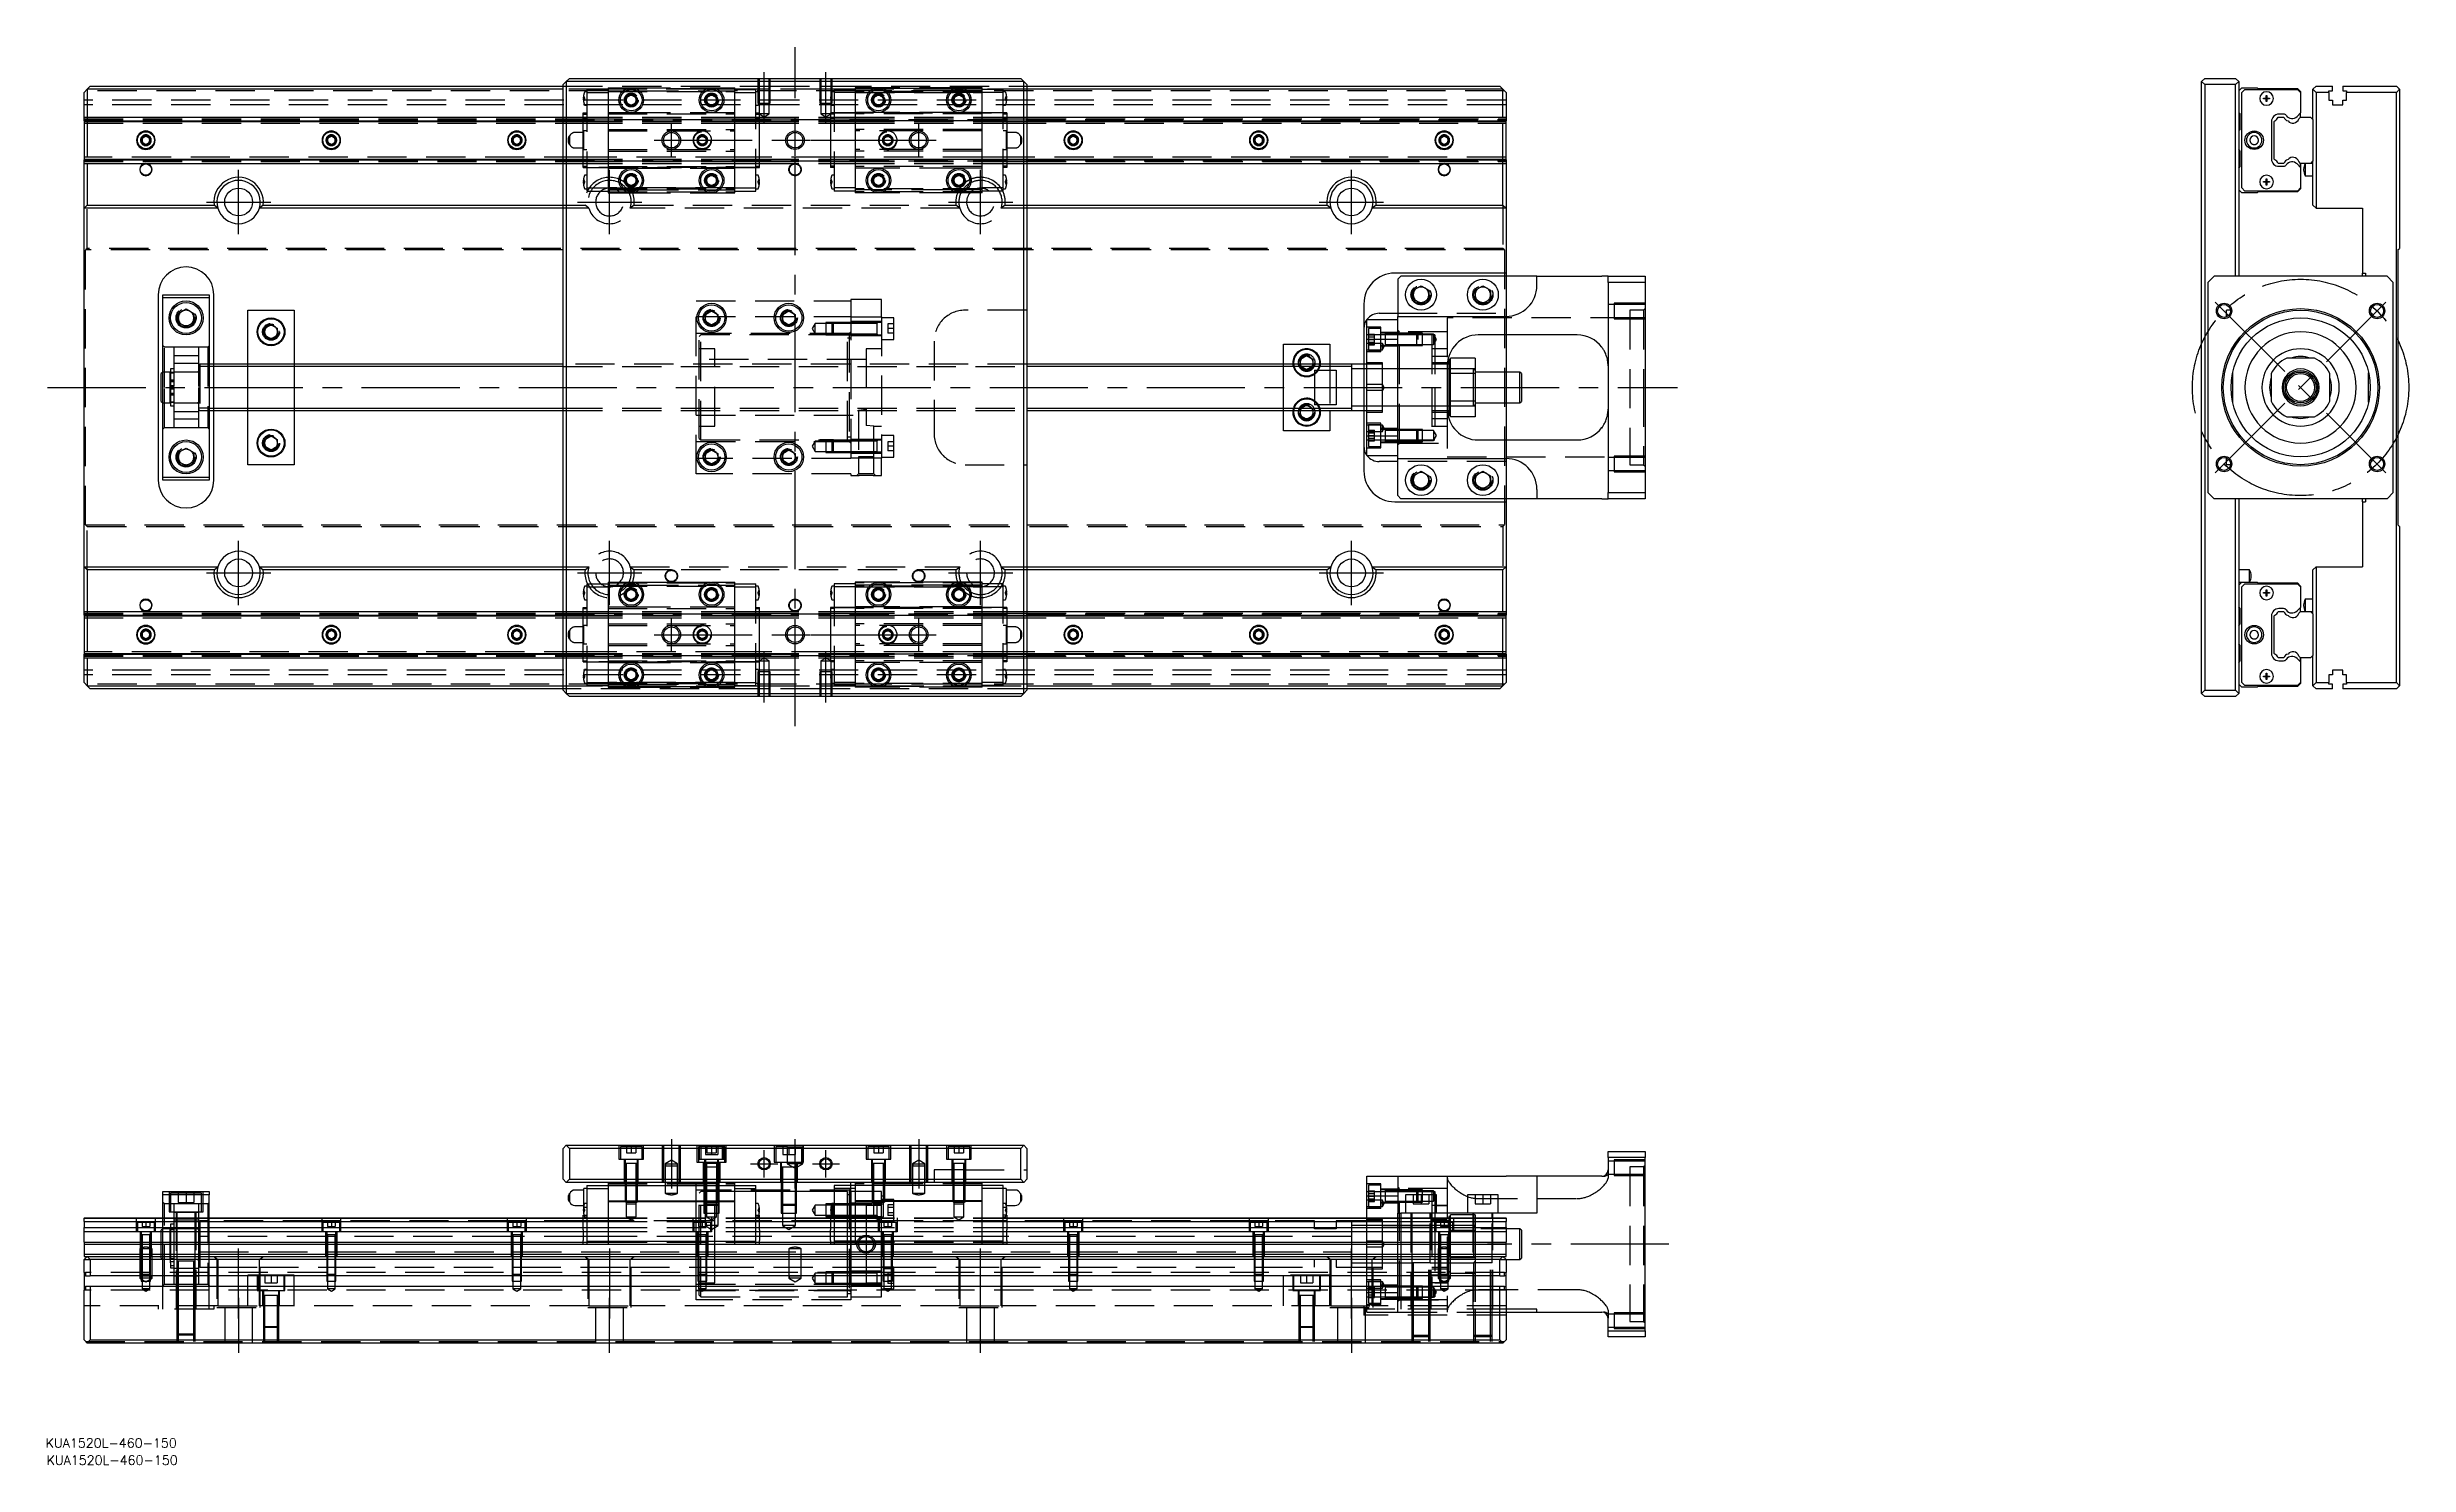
# Model space of a CAD drawing. Extents: x -12 to 752, y -349 to 110.
import ezdxf

# ---------------------------------------------------------------- set-up
doc = ezdxf.new("R2010")
doc.units = 0
doc.linetypes.add('CENTER', pattern=[50.8, 31.75, -6.35, 6.35, -6.35])
doc.linetypes.add('DASHED', pattern=[19.05, 12.7, -6.35])
doc.layers.get('0').update_dxf_attribs({"linetype": 'CONTINUOUS'})
doc.layers.add('CENTER', color=1, linetype='CENTER')
doc.styles.get("Standard").update_dxf_attribs({"font": 'txt.shx', "height": 3, "bigfont": 'bigfont.shx'})

# ---------------------------------------------------------------- blocks, each defined once
blk = doc.blocks.new('*U2')
at = {"color": 7, "linetype": 'CONTINUOUS'}
blk.add_text('KUA1520L-460-150', height=3, dxfattribs=at).set_placement((-12.13, -348.62))
blk = doc.blocks.new('*U3')
at = {"color": 7, "linetype": 'CONTINUOUS'}
blk.add_text('KUA1520L-460-150', height=3, dxfattribs=at).set_placement((-12.42, -343.07))

msp = doc.modelspace()

# ---------------------------------------------------------------- linework, layer by layer
at = {"color": 7, "linetype": 'CONTINUOUS'}
for p, q in [((157, 100), (156, 99)), ((157, 100), (303, 100)), ((304, 99), (303, 100)), ((685.02, 99), (686.02, 100)), ((686.02, 100), (696.02, 100)), ((696.02, 100), (697.02, 99)), ((1, 96.5), (0, 95.5)), ((0, 87.5), (0, 95.5)), ((2, 97.5), (1, 96.5)), ((155, 96.5), (1, 96.5)), ((1, 96.5), (1, 87.5)), ((2, 97.5), (155, 97.5)), ((156, 99), (155, 98)), ((155, -98), (155, 98)), ((304, 99), (156, 99)), ((156, 99), (156, -99)), ((175.5, 93.87), (177, 94.73)), ((175.5, 92.13), (175.5, 93.87)), ((177, 91.27), (175.5, 92.13)), ((177, 94.73), (178.5, 93.87)), ((178.5, 92.13), (177, 91.27)), ((178.5, 93.87), (178.5, 92.13)), ((201.5, 93.87), (203, 94.73)), ((201.5, 92.13), (201.5, 93.87)), ((203, 91.27), (201.5, 92.13)), ((203, 94.73), (204.5, 93.87)), ((204.5, 92.13), (203, 91.27)), ((204.5, 93.87), (204.5, 92.13)), ((255.5, 93.87), (257, 94.73)), ((255.5, 92.13), (255.5, 93.87)), ((257, 91.27), (255.5, 92.13)), ((257, 94.73), (258.5, 93.87)), ((258.5, 92.13), (257, 91.27)), ((258.5, 93.87), (258.5, 92.13)), ((281.5, 93.87), (283, 94.73)), ((281.5, 92.13), (281.5, 93.87)), ((283, 91.27), (281.5, 92.13)), ((283, 94.73), (284.5, 93.87)), ((284.5, 92.13), (283, 91.27)), ((284.5, 93.87), (284.5, 92.13)), ((305, 98), (304, 99)), ((304, -99), (304, 99)), ((305, 98), (305, -98)), ((305, 97.5), (458, 97.5)), ((459, 96.5), (305, 96.5)), ((459, 96.5), (458, 97.5)), ((460, 95.5), (459, 96.5)), ((459, 87.5), (459, 96.5)), ((460, 95.5), (460, 87.5)), ((686.02, 98), (685.02, 99)), ((685.02, -99), (685.02, 99)), ((696.02, 98), (686.02, 98)), ((686.02, 98), (686.02, -98)), ((696.02, 98), (697.02, 99)), ((696.02, 36), (696.02, 98)), ((697.02, 99), (697.02, 36)), ((697.02, 96), (698.02, 97)), ((698.02, 97), (703.02, 97)), ((698.02, 95.45), (699.02, 96.45)), ((698.02, 64.55), (698.02, 95.45)), ((699.02, 96.45), (716.02, 96.45)), ((703.02, 97), (703.27, 96.75)), ((703.27, 96.75), (716.02, 96.75)), ((705.02, 93.4), (705.02, 93.6)), ((705.02, 93.6), (705.92, 93.6)), ((705.92, 93.4), (705.02, 93.4)), ((705.92, 93.6), (705.92, 94.5)), ((705.92, 94.5), (706.12, 94.5)), ((705.92, 93.6), (706.02, 93.5)), ((705.92, 93.4), (706.02, 93.5)), ((705.92, 92.5), (705.92, 93.4)), ((706.12, 92.5), (705.92, 92.5)), ((706.12, 93.6), (706.02, 93.5)), ((706.12, 93.4), (706.02, 93.5)), ((706.12, 94.5), (706.12, 93.6)), ((706.12, 93.6), (707.02, 93.6)), ((706.12, 93.4), (706.12, 92.5)), ((707.02, 93.4), (706.12, 93.4)), ((707.02, 93.6), (707.02, 93.4)), ((716.02, 96.75), (717.02, 95.75)), ((716.02, 96.45), (717.02, 95.45)), ((717.02, 95.75), (717.02, 95.45)), ((717.02, 95.45), (717.02, 88.82)), ((721.02, 96.5), (722.02, 97.5)), ((721.02, 86.7), (721.02, 96.5)), ((722.02, 95.5), (721.02, 96.5)), ((722.02, 97.5), (727.32, 97.5)), ((726.17, 95.5), (722.02, 95.5)), ((722.02, 95.5), (722.02, 58)), ((726.17, 96), (727.32, 96)), ((726.17, 95.5), (726.17, 96)), ((726.17, 95.5), (726.17, 93)), ((726.17, 93), (727.32, 93)), ((727.32, 96), (727.32, 97.5)), ((727.32, 93), (727.32, 91.5)), ((730.72, 97.5), (748.02, 97.5)), ((730.72, 97.5), (730.72, 96)), ((730.72, 96), (731.87, 96)), ((730.72, 93), (731.87, 93)), ((730.72, 91.5), (730.72, 93)), ((731.87, 96), (731.87, 95.5)), ((731.87, 93), (731.87, 95.5)), ((748.02, 95.5), (731.87, 95.5)), ((748.02, 97.5), (749.02, 96.5)), ((749.02, 96.5), (748.02, 95.5)), ((748.02, -95.5), (748.02, 95.5)), ((749.02, 96.5), (749.02, 45)), ((0, 86.32), (0, 87.5)), ((0, 87.5), (155, 87.5)), ((0, 86.32), (155, 86.32)), ((0, 86.32), (0, 86.1)), ((0, 86.1), (0, 73.9)), ((0, 86.1), (155, 86.1)), ((305, 87.5), (460, 87.5)), ((305, 86.32), (460, 86.32)), ((305, 86.1), (460, 86.1)), ((460, 87.5), (460, 86.32)), ((460, 86.1), (460, 86.32)), ((460, 73.9), (460, 86.1)), ((697.52, 88.5), (697.02, 89)), ((697.52, 83.5), (697.52, 88.5)), ((707.59, 86.03), (707.59, 73.97)), ((708.52, 86.1), (708.65, 86.32)), ((708.52, 73.9), (708.52, 86.1)), ((709.73, 87.5), (711.6, 87.5)), ((711.55, 88.43), (709.99, 88.43)), ((717.02, 88.82), (715.89, 87.68)), ((716.43, 86.91), (717.02, 87.5)), ((717.02, 87.5), (717.02, 88.82)), ((717.02, 87.5), (720.22, 87.5)), ((720.22, 87.5), (721.02, 86.7)), ((721.02, 86.7), (721.02, 73.3)), ((727.32, 91.5), (730.72, 91.5)), ((18.75, 80.72), (20, 81.44)), ((18.75, 79.28), (18.75, 80.72)), ((20, 78.56), (18.75, 79.28)), ((20, 81.44), (21.25, 80.72)), ((21.25, 79.28), (20, 78.56)), ((21.25, 80.72), (21.25, 79.28)), ((78.75, 80.72), (80, 81.44)), ((78.75, 79.28), (78.75, 80.72)), ((80, 78.56), (78.75, 79.28)), ((80, 81.44), (81.25, 80.72)), ((81.25, 79.28), (80, 78.56)), ((81.25, 80.72), (81.25, 79.28)), ((138.75, 80.72), (140, 81.44)), ((138.75, 79.28), (138.75, 80.72)), ((140, 78.56), (138.75, 79.28)), ((140, 81.44), (141.25, 80.72)), ((141.25, 79.28), (140, 78.56)), ((141.25, 80.72), (141.25, 79.28)), ((318.75, 80.72), (320, 81.44)), ((318.75, 79.28), (318.75, 80.72)), ((320, 78.56), (318.75, 79.28)), ((320, 81.44), (321.25, 80.72)), ((321.25, 79.28), (320, 78.56)), ((321.25, 80.72), (321.25, 79.28)), ((378.75, 80.72), (380, 81.44)), ((378.75, 79.28), (378.75, 80.72)), ((380, 78.56), (378.75, 79.28)), ((380, 81.44), (381.25, 80.72)), ((381.25, 79.28), (380, 78.56)), ((381.25, 80.72), (381.25, 79.28)), ((438.75, 80.72), (440, 81.44)), ((438.75, 79.28), (438.75, 80.72)), ((440, 78.56), (438.75, 79.28)), ((440, 81.44), (441.25, 80.72)), ((441.25, 79.28), (440, 78.56)), ((441.25, 80.72), (441.25, 79.28)), ((697.02, 83), (697.52, 83.5)), ((697.52, 76.5), (697.02, 77)), ((697.52, 71.5), (697.52, 76.5)), ((700.63, 80), (700.63, 79.95)), ((700.63, 79.95), (700.63, 79.9)), ((700.63, 79.9), (700.64, 79.85)), ((700.64, 79.85), (700.64, 79.8)), ((700.64, 79.8), (700.65, 79.76)), ((700.65, 79.76), (700.66, 79.71)), ((700.66, 79.71), (700.67, 79.66)), ((700.67, 79.66), (700.68, 79.61)), ((700.68, 79.61), (700.7, 79.55)), ((700.7, 79.55), (700.72, 79.5)), ((700.72, 79.5), (700.74, 79.45)), ((700.74, 79.45), (700.77, 79.39)), ((700.77, 79.39), (700.79, 79.34)), ((700.79, 79.34), (700.82, 79.29)), ((700.82, 79.29), (700.85, 79.24)), ((700.85, 79.24), (700.89, 79.19)), ((700.89, 79.19), (700.92, 79.14)), ((700.92, 79.14), (700.96, 79.1)), ((700.96, 79.1), (701, 79.05)), ((701, 79.05), (701.04, 79.01)), ((701.04, 79.01), (701.08, 78.97)), ((701.08, 78.97), (701.13, 78.93)), ((701.13, 78.93), (701.17, 78.89)), ((701.17, 78.89), (701.22, 78.86)), ((701.22, 78.86), (701.27, 78.83)), ((701.27, 78.83), (701.32, 78.8)), ((701.32, 78.8), (701.37, 78.77)), ((701.37, 78.77), (701.42, 78.74)), ((701.42, 78.74), (701.47, 78.72)), ((701.47, 78.72), (701.53, 78.7)), ((701.53, 78.7), (701.59, 78.68)), ((701.59, 78.68), (701.64, 78.66)), ((701.64, 78.66), (701.7, 78.64)), ((701.7, 78.64), (701.76, 78.63)), ((701.76, 78.63), (701.81, 78.62)), ((701.81, 78.62), (701.87, 78.62)), ((701.87, 78.62), (701.93, 78.61)), ((701.93, 78.61), (701.99, 78.61)), ((701.99, 78.61), (702.05, 78.61)), ((702.05, 78.61), (702.11, 78.61)), ((702.11, 78.61), (702.17, 78.62)), ((702.17, 78.62), (702.22, 78.62)), ((702.22, 78.62), (702.28, 78.63)), ((702.28, 78.63), (702.34, 78.64)), ((702.34, 78.64), (702.39, 78.66)), ((702.39, 78.66), (702.45, 78.68)), ((702.45, 78.68), (702.51, 78.7)), ((702.51, 78.7), (702.56, 78.72)), ((702.56, 78.72), (702.62, 78.74)), ((702.62, 78.74), (702.67, 78.77)), ((702.67, 78.77), (702.72, 78.8)), ((702.72, 78.8), (702.77, 78.83)), ((702.77, 78.83), (702.82, 78.86)), ((702.82, 78.86), (702.87, 78.89)), ((702.87, 78.89), (702.91, 78.93)), ((702.91, 78.93), (702.96, 78.97)), ((702.96, 78.97), (703, 79.01)), ((703, 79.01), (703.04, 79.05)), ((703.04, 79.05), (703.08, 79.09)), ((703.08, 79.09), (703.11, 79.14)), ((703.11, 79.14), (703.15, 79.19)), ((703.15, 79.19), (703.18, 79.24)), ((703.18, 79.24), (703.22, 79.29)), ((703.22, 79.29), (703.25, 79.34)), ((703.25, 79.34), (703.27, 79.38)), ((703.27, 79.38), (703.29, 79.43)), ((703.29, 79.43), (703.31, 79.48)), ((703.31, 79.48), (703.33, 79.53)), ((703.33, 79.53), (703.35, 79.58)), ((703.35, 79.58), (703.36, 79.63)), ((703.36, 79.63), (703.37, 79.68)), ((703.37, 79.68), (703.39, 79.73)), ((703.39, 79.78), (703.4, 79.83)), ((703.39, 79.73), (703.39, 79.78)), ((703.4, 79.83), (703.41, 79.88)), ((703.41, 80), (703.41, 80)), ((703.41, 80), (703.41, 80)), ((703.41, 80), (703.41, 80)), ((703.41, 79.98), (703.41, 80)), ((703.41, 79.93), (703.41, 79.98)), ((703.41, 79.88), (703.41, 79.93)), ((0, 73.9), (155, 73.9)), ((0, 73.9), (0, 73.68)), ((0, 72.5), (0, 73.68)), ((0, 73.68), (155, 73.68)), ((0, 58), (0, 72.5)), ((0, 72.5), (155, 72.5)), ((1, 72.5), (1, 59)), ((305, 73.9), (460, 73.9)), ((305, 73.68), (460, 73.68)), ((305, 72.5), (460, 72.5)), ((459, 59), (459, 72.5)), ((460, 73.68), (460, 73.9)), ((460, 73.68), (460, 72.5)), ((460, 72.5), (460, 58)), ((697.02, 71), (697.52, 71.5)), ((708.65, 73.68), (708.52, 73.9)), ((711.6, 72.5), (709.73, 72.5)), ((709.99, 71.57), (711.55, 71.57)), ((715.89, 72.32), (717.02, 71.18)), ((717.02, 72.5), (716.43, 73.09)), ((717.02, 72.5), (716.43, 73.09)), ((717.02, 72.5), (717.02, 71.18)), ((717.02, 71.18), (717.02, 72.5)), ((720.22, 72.5), (717.02, 72.5)), ((717.02, 71.18), (717.02, 64.55)), ((718.02, 70.56), (718.02, 70.44)), ((718.52, 72.5), (718.52, 68.5)), ((721.02, 73.3), (720.22, 72.5)), ((721.02, 72.5), (720.22, 72.5)), ((721.02, 59), (721.02, 73.3)), ((175.5, 67.87), (177, 68.73)), ((175.5, 66.13), (175.5, 67.87)), ((177, 65.27), (175.5, 66.13)), ((177, 68.73), (178.5, 67.87)), ((178.5, 66.13), (177, 65.27)), ((178.5, 67.87), (178.5, 66.13)), ((201.5, 67.87), (203, 68.73)), ((201.5, 66.13), (201.5, 67.87)), ((203, 65.27), (201.5, 66.13)), ((203, 68.73), (204.5, 67.87)), ((204.5, 66.13), (203, 65.27)), ((204.5, 67.87), (204.5, 66.13)), ((255.5, 67.87), (257, 68.73)), ((255.5, 66.13), (255.5, 67.87)), ((257, 65.27), (255.5, 66.13)), ((257, 68.73), (258.5, 67.87)), ((258.5, 66.13), (257, 65.27)), ((258.5, 67.87), (258.5, 66.13)), ((281.5, 67.87), (283, 68.73)), ((281.5, 66.13), (281.5, 67.87)), ((283, 65.27), (281.5, 66.13)), ((283, 68.73), (284.5, 67.87)), ((284.5, 66.13), (283, 65.27)), ((284.5, 67.87), (284.5, 66.13)), ((698.02, 63), (697.02, 64)), ((699.02, 63.55), (698.02, 64.55)), ((703.02, 63), (698.02, 63)), ((716.02, 63.55), (699.02, 63.55)), ((703.27, 63.25), (703.02, 63)), ((716.02, 63.25), (703.27, 63.25)), ((705.02, 66.6), (705.92, 66.6)), ((705.02, 66.4), (705.02, 66.6)), ((705.92, 66.4), (705.02, 66.4)), ((705.92, 66.6), (705.92, 67.5)), ((705.92, 67.5), (706.12, 67.5)), ((705.92, 66.6), (706.02, 66.5)), ((705.92, 66.4), (706.02, 66.5)), ((705.92, 65.5), (705.92, 66.4)), ((706.12, 65.5), (705.92, 65.5)), ((706.12, 66.6), (706.02, 66.5)), ((706.12, 66.4), (706.02, 66.5)), ((706.12, 67.5), (706.12, 66.6)), ((706.12, 66.6), (707.02, 66.6)), ((706.12, 66.4), (706.12, 65.5)), ((707.02, 66.4), (706.12, 66.4)), ((707.02, 66.6), (707.02, 66.4)), ((717.02, 64.55), (716.02, 63.55)), ((717.02, 64.25), (716.02, 63.25)), ((717.02, 64.55), (717.02, 64.25)), ((718.52, 68.5), (721.02, 68.5)), ((0, 58), (1, 59)), ((0, -58), (0, 58)), ((43.29, 58), (0, 58)), ((1, 59), (42.06, 59)), ((43.29, 58), (42.06, 59)), ((57.94, 59), (56.71, 58)), ((155, 58), (56.71, 58)), ((57.94, 59), (155, 59)), ((305, 59), (402.06, 59)), ((403.29, 58), (305, 58)), ((403.29, 58), (402.06, 59)), ((417.94, 59), (416.71, 58)), ((460, 58), (416.71, 58)), ((417.94, 59), (459, 59)), ((459, 59), (460, 58)), ((460, 58), (460, 37)), ((721.02, 59), (722.02, 58)), ((722.02, 58), (737.02, 58)), ((737.02, 58), (737.02, 37)), ((748.52, 44.5), (749.02, 45)), ((748.52, 44.5), (748.52, -44.5)), ((460, 37), (424, 37)), ((426, 36), (425, 35)), ((425, 35), (425, 23)), ((470, 36), (426, 36)), ((430, 31.44), (432.5, 32.89)), ((430, 28.56), (430, 31.44)), ((432.5, 32.89), (435, 31.44)), ((435, 31.44), (435, 28.56)), ((450, 31.44), (452.5, 32.89)), ((450, 28.56), (450, 31.44)), ((452.5, 32.89), (455, 31.44)), ((455, 31.44), (455, 28.56)), ((460, 37), (460, 36)), ((470, 36), (491, 36)), ((470, 33), (470, 36)), ((493, 36), (491, 36)), ((493, 34), (493, 36)), ((493, 36), (505, 36)), ((493, 34), (493, -34)), ((505, 34), (493, 34)), ((505, 36), (505, 34)), ((505, 34), (505, -34)), ((689.02, 36), (687.02, 34)), ((687.02, 34), (687.02, -34)), ((745.02, 36), (689.02, 36)), ((737.02, 36), (737.02, 37)), ((737.02, 37), (738.02, 37)), ((738.02, 37), (738.02, 36)), ((747.02, 34), (745.02, 36)), ((747.02, -34), (747.02, 34)), ((24, 30), (24, -30)), ((25.5, 29), (25.5, 30)), ((25.5, 30), (40.5, 30)), ((25.5, -29), (25.5, 29)), ((40.5, 29), (25.5, 29)), ((30.5, 23.94), (33, 25.39)), ((30.5, 21.06), (30.5, 23.94)), ((33, 25.39), (35.5, 23.94)), ((35.5, 23.94), (35.5, 21.06)), ((40.5, 30), (40.5, 29)), ((40.5, 29), (40.5, -29)), ((42, 7.5), (42, 30)), ((53, 7.5), (53, 25)), ((53, 25), (68, 25)), ((68, 25), (68, 7.5)), ((201, 23.65), (203, 24.81)), ((201, 21.35), (201, 23.65)), ((203, 24.81), (205, 23.65)), ((205, 23.65), (205, 21.35)), ((226, 23.65), (228, 24.81)), ((226, 21.35), (226, 23.65)), ((228, 24.81), (230, 23.65)), ((230, 23.65), (230, 21.35)), ((414, 27), (414, 7.5)), ((419, 24), (425, 24)), ((425, 15.65), (425, 23)), ((425, 23), (460, 23)), ((432.5, 27.11), (430, 28.56)), ((435, 28.56), (432.5, 27.11)), ((452.5, 27.11), (450, 28.56)), ((455, 28.56), (452.5, 27.11)), ((694.36, 25), (693.02, 25)), ((693.02, 22.79), (693.02, 25)), ((739.81, 24), (740.02, 24)), ((740.02, 24), (740.02, 23.59)), ((33, 19.61), (30.5, 21.06)), ((35.5, 21.06), (33, 19.61)), ((58.5, 19.15), (60.5, 20.31)), ((58.5, 16.85), (58.5, 19.15)), ((60.5, 15.69), (58.5, 16.85)), ((60.5, 20.31), (62.5, 19.15)), ((62.5, 16.85), (60.5, 15.69)), ((62.5, 19.15), (62.5, 16.85)), ((203, 20.19), (201, 21.35)), ((205, 21.35), (203, 20.19)), ((228, 20.19), (226, 21.35)), ((230, 21.35), (228, 20.19)), ((415, 22), (425, 22)), ((415, 15.65), (415, 22)), ((415, -15.65), (415, 15.65)), ((415, 15.65), (425, 15.65)), ((420.9, 17.56), (420.9, 16.97)), ((420.9, 15.7), (420.9, 15.42)), ((425, -15.65), (425, 15.65)), ((425, -15.65), (425, 15.65)), ((483, 17), (451, 17)), ((460, 17), (460, 5)), ((388, 7.5), (388, 14)), ((388, 14), (403, 14)), ((393.5, 9.15), (395.5, 10.31)), ((393.5, 7.5), (393.5, 9.15)), ((395.5, 10.31), (397.5, 9.15)), ((397.5, 9.15), (397.5, 7.5)), ((403, 14), (403, 7.5)), ((420.9, 14.14), (420.9, 13.56)), ((441.75, 9), (441.5, 9)), ((441.5, 9), (441.5, 0)), ((450, 9.5), (442, 9.5)), ((442, 4.47), (442, 9.5)), ((450, 9.5), (450, 4.47)), ((491.14, 12.81), (491, 13)), ((491.28, 12.61), (491.14, 12.81)), ((491.41, 12.42), (491.28, 12.61)), ((491.53, 12.22), (491.41, 12.42)), ((491.69, 11.95), (491.53, 12.22)), ((491.83, 11.69), (491.69, 11.95)), ((491.97, 11.42), (491.83, 11.69)), ((492.13, 11.08), (491.97, 11.42)), ((492.28, 10.73), (492.13, 11.08)), ((492.41, 10.39), (492.28, 10.73)), ((492.53, 10.04), (492.41, 10.39)), ((492.66, 9.58), (492.53, 10.04)), ((492.77, 9.13), (492.66, 9.58)), ((492.86, 8.67), (492.77, 9.13)), ((492.92, 8.25), (492.86, 8.67)), ((492.96, 7.84), (492.92, 8.25)), ((492.99, 7.43), (492.96, 7.84)), ((721.49, 9.5), (712.55, 9.5)), ((25.5, 5), (25, 4.5)), ((25, -4.5), (25, 4.5)), ((155, 7.5), (40.5, 7.5)), ((410, 7.5), (305, 7.5)), ((398, 5.59), (405, 5.59)), ((398, 5.59), (398, -5.59)), ((405, 5.59), (405, -5.59)), ((415, 7.5), (410, 7.5)), ((410, 7.5), (410, -7.5)), ((410, 7.5), (410, -7.5)), ((441, 7), (441, -7)), ((441.5, 7.5), (441.01, 7.5)), ((441.5, 0), (441.5, -9)), ((450, 4.47), (442, 4.47)), ((442, -4.47), (442, 4.47)), ((464.5, 5), (450, 5)), ((450, 4.47), (450, -4.47)), ((465, 4.5), (464.5, 5)), ((464.5, -5), (464.5, 5)), ((465, 4.5), (465, -4.5)), ((493, 7.02), (492.99, 7.43)), ((493, 7), (493, 7.02)), ((695.02, 4.72), (695.02, -4.72)), ((707.52, 4.47), (707.52, -4.47)), ((726.52, -4.47), (726.52, 4.47)), ((739.02, -4.72), (739.02, 4.72)), ((25, -4.5), (25.5, -5)), ((40.5, -7.5), (155, -7.5)), ((42, -30), (42, -7.5)), ((53, -25), (53, -7.5)), ((68, -7.5), (68, -25)), ((305, -7.5), (410, -7.5)), ((388, -14), (388, -7.5)), ((393.5, -9.15), (393.5, -7.5)), ((397.5, -7.5), (397.5, -9.15)), ((405, -5.59), (398, -5.59)), ((403, -7.5), (403, -14)), ((410, -7.5), (415, -7.5)), ((414, -7.5), (414, -27)), ((441.01, -7.5), (441.5, -7.5)), ((450, -4.47), (442, -4.47)), ((442, -9.5), (442, -4.47)), ((450, -4.47), (450, -9.5)), ((450, -5), (464.5, -5)), ((460, -5), (460, -17)), ((464.5, -5), (465, -4.5)), ((492.96, -7.85), (492.99, -7.43)), ((492.99, -7.43), (493, -7.02)), ((493, -7.02), (493, -7)), ((403, -14), (388, -14)), ((395.5, -10.31), (393.5, -9.15)), ((397.5, -9.15), (395.5, -10.31)), ((441.5, -9), (441.75, -9)), ((450, -9.5), (442, -9.5)), ((491, -13), (491.14, -12.81)), ((491.14, -12.81), (491.27, -12.62)), ((491.27, -12.62), (491.4, -12.43)), ((491.4, -12.43), (491.52, -12.23)), ((491.52, -12.23), (491.68, -11.96)), ((491.68, -11.96), (491.83, -11.69)), ((491.83, -11.69), (491.97, -11.42)), ((491.97, -11.42), (492.13, -11.08)), ((492.13, -11.08), (492.27, -10.75)), ((492.27, -10.75), (492.4, -10.41)), ((492.4, -10.41), (492.52, -10.07)), ((492.52, -10.07), (492.65, -9.61)), ((492.65, -9.61), (492.77, -9.14)), ((492.77, -9.14), (492.86, -8.67)), ((492.86, -8.67), (492.92, -8.26)), ((492.92, -8.26), (492.96, -7.85)), ((712.55, -9.5), (721.49, -9.5)), ((30.5, -21.06), (33, -19.61)), ((30.5, -23.94), (30.5, -21.06)), ((33, -19.61), (35.5, -21.06)), ((35.5, -21.06), (35.5, -23.94)), ((58.5, -16.85), (60.5, -15.69)), ((58.5, -19.15), (58.5, -16.85)), ((60.5, -20.31), (58.5, -19.15)), ((60.5, -15.69), (62.5, -16.85)), ((62.5, -19.15), (60.5, -20.31)), ((62.5, -16.85), (62.5, -19.15)), ((201, -21.35), (203, -20.19)), ((201, -23.65), (201, -21.35)), ((203, -20.19), (205, -21.35)), ((205, -21.35), (205, -23.65)), ((226, -21.35), (228, -20.19)), ((226, -23.65), (226, -21.35)), ((228, -20.19), (230, -21.35)), ((230, -21.35), (230, -23.65)), ((415, -15.65), (425, -15.65)), ((415, -22), (415, -15.65)), ((415, -22), (425, -22)), ((425, -23), (425, -15.65)), ((451, -17), (483, -17)), ((693.02, -25), (693.02, -22.79)), ((25.5, -30), (25.5, -29)), ((25.5, -29), (40.5, -29)), ((40.5, -30), (25.5, -30)), ((33, -25.39), (30.5, -23.94)), ((35.5, -23.94), (33, -25.39)), ((40.5, -29), (40.5, -30)), ((68, -25), (53, -25)), ((203, -24.81), (201, -23.65)), ((205, -23.65), (203, -24.81)), ((228, -24.81), (226, -23.65)), ((230, -23.65), (228, -24.81)), ((425, -24), (419, -24)), ((425, -35), (425, -23)), ((425, -23), (460, -23)), ((430, -28.56), (432.5, -27.11)), ((430, -31.44), (430, -28.56)), ((432.5, -27.11), (435, -28.56)), ((435, -28.56), (435, -31.44)), ((450, -28.56), (452.5, -27.11)), ((450, -31.44), (450, -28.56)), ((452.5, -27.11), (455, -28.56)), ((455, -28.56), (455, -31.44)), ((694.36, -25), (693.02, -25)), ((739.81, -24), (740.02, -24)), ((740.02, -23.59), (740.02, -24)), ((424, -37), (460, -37)), ((425, -35), (426, -36)), ((470, -36), (426, -36)), ((432.5, -32.89), (430, -31.44)), ((435, -31.44), (432.5, -32.89)), ((452.5, -32.89), (450, -31.44)), ((455, -31.44), (452.5, -32.89)), ((460, -36), (460, -37)), ((460, -37), (460, -58)), ((470, -33), (470, -36)), ((491, -36), (470, -36)), ((491, -36), (493, -36)), ((493, -34), (505, -34)), ((493, -36), (493, -34)), ((505, -36), (493, -36)), ((505, -34), (505, -36)), ((687.02, -34), (689.02, -36)), ((745.02, -36), (689.02, -36)), ((696.02, -98), (696.02, -36)), ((697.02, -36), (697.02, -99)), ((737.02, -37), (737.02, -36)), ((737.02, -37), (738.02, -37)), ((737.02, -37), (737.02, -58)), ((738.02, -36), (738.02, -37)), ((745.02, -36), (747.02, -34)), ((749.02, -45), (748.52, -44.5)), ((749.02, -45), (749.02, -96.5)), ((0, -72.5), (0, -58)), ((0, -58), (43.29, -58)), ((1, -59), (0, -58)), ((42.06, -59), (1, -59)), ((1, -59), (1, -72.5)), ((42.06, -59), (43.29, -58)), ((56.71, -58), (155, -58)), ((56.71, -58), (57.94, -59)), ((155, -59), (57.94, -59)), ((305, -58), (403.29, -58)), ((402.06, -59), (305, -59)), ((402.06, -59), (403.29, -58)), ((416.71, -58), (460, -58)), ((416.71, -58), (417.94, -59)), ((459, -59), (417.94, -59)), ((460, -58), (459, -59)), ((459, -72.5), (459, -59)), ((460, -58), (460, -72.5)), ((700.52, -59), (697.02, -59)), ((700.52, -61), (700.52, -59)), ((700.52, -63), (700.52, -61)), ((701.02, -61.06), (701.02, -60.94)), ((722.02, -58), (721.02, -59)), ((721.02, -73.3), (721.02, -59)), ((722.02, -58), (737.02, -58)), ((722.02, -58), (722.02, -95.5)), ((175.5, -66.13), (177, -65.27)), ((175.5, -67.87), (175.5, -66.13)), ((177, -68.73), (175.5, -67.87)), ((177, -65.27), (178.5, -66.13)), ((178.5, -67.87), (177, -68.73)), ((178.5, -66.13), (178.5, -67.87)), ((201.5, -66.13), (203, -65.27)), ((201.5, -67.87), (201.5, -66.13)), ((203, -68.73), (201.5, -67.87)), ((203, -65.27), (204.5, -66.13)), ((204.5, -67.87), (203, -68.73)), ((204.5, -66.13), (204.5, -67.87)), ((255.5, -66.13), (257, -65.27)), ((255.5, -67.87), (255.5, -66.13)), ((257, -68.73), (255.5, -67.87)), ((257, -65.27), (258.5, -66.13)), ((258.5, -67.87), (257, -68.73)), ((258.5, -66.13), (258.5, -67.87)), ((281.5, -66.13), (283, -65.27)), ((281.5, -67.87), (281.5, -66.13)), ((283, -68.73), (281.5, -67.87)), ((283, -65.27), (284.5, -66.13)), ((284.5, -67.87), (283, -68.73)), ((284.5, -66.13), (284.5, -67.87)), ((697.02, -63), (698.02, -63)), ((697.02, -64), (698.02, -63)), ((698.02, -63), (703.02, -63)), ((698.02, -64.55), (699.02, -63.55)), ((698.02, -95.45), (698.02, -64.55)), ((699.02, -63.55), (716.02, -63.55)), ((703.02, -63), (703.27, -63.25)), ((703.27, -63.25), (716.02, -63.25)), ((705.02, -66.6), (705.02, -66.4)), ((705.02, -66.4), (705.92, -66.4)), ((705.92, -66.6), (705.02, -66.6)), ((705.92, -66.4), (705.92, -65.5)), ((705.92, -65.5), (706.12, -65.5)), ((705.92, -66.4), (706.02, -66.5)), ((705.92, -66.6), (706.02, -66.5)), ((705.92, -67.5), (705.92, -66.6)), ((706.12, -67.5), (705.92, -67.5)), ((706.12, -66.4), (706.02, -66.5)), ((706.12, -66.6), (706.02, -66.5)), ((706.12, -65.5), (706.12, -66.4)), ((706.12, -66.4), (707.02, -66.4)), ((707.02, -66.6), (706.12, -66.6)), ((706.12, -66.6), (706.12, -67.5)), ((707.02, -66.4), (707.02, -66.6)), ((716.02, -63.25), (717.02, -64.25)), ((716.02, -63.55), (717.02, -64.55)), ((717.02, -64.25), (717.02, -64.55)), ((717.02, -64.55), (717.02, -71.18)), ((721.02, -68.5), (718.52, -68.5)), ((718.52, -68.5), (718.52, -72.5)), ((0, -73.68), (0, -72.5)), ((0, -72.5), (155, -72.5)), ((0, -73.68), (155, -73.68)), ((0, -73.68), (0, -73.9)), ((0, -73.9), (0, -86.1)), ((0, -73.9), (155, -73.9)), ((305, -72.5), (460, -72.5)), ((305, -73.68), (460, -73.68)), ((305, -73.9), (460, -73.9)), ((460, -72.5), (460, -73.68)), ((460, -73.9), (460, -73.68)), ((460, -86.1), (460, -73.9)), ((697.52, -71.5), (697.02, -71)), ((697.52, -76.5), (697.52, -71.5)), ((707.59, -73.97), (707.59, -86.03)), ((708.52, -73.9), (708.65, -73.68)), ((708.52, -86.1), (708.52, -73.9)), ((709.73, -72.5), (711.6, -72.5)), ((711.55, -71.57), (709.99, -71.57)), ((717.02, -71.18), (715.89, -72.32)), ((716.43, -73.09), (717.02, -72.5)), ((717.02, -72.5), (717.02, -71.18)), ((717.02, -72.5), (720.22, -72.5)), ((718.02, -70.44), (718.02, -70.56)), ((720.22, -72.5), (721.02, -72.5)), ((720.22, -72.5), (721.02, -73.3)), ((721.02, -73.3), (721.02, -86.7)), ((18.75, -79.28), (20, -78.56)), ((18.75, -80.72), (18.75, -79.28)), ((20, -81.44), (18.75, -80.72)), ((20, -78.56), (21.25, -79.28)), ((21.25, -80.72), (20, -81.44)), ((21.25, -79.28), (21.25, -80.72)), ((78.75, -79.28), (80, -78.56)), ((78.75, -80.72), (78.75, -79.28)), ((80, -81.44), (78.75, -80.72)), ((80, -78.56), (81.25, -79.28)), ((81.25, -80.72), (80, -81.44)), ((81.25, -79.28), (81.25, -80.72)), ((138.75, -79.28), (140, -78.56)), ((138.75, -80.72), (138.75, -79.28)), ((140, -81.44), (138.75, -80.72)), ((140, -78.56), (141.25, -79.28)), ((141.25, -80.72), (140, -81.44)), ((141.25, -79.28), (141.25, -80.72)), ((318.75, -79.28), (320, -78.56)), ((318.75, -80.72), (318.75, -79.28)), ((320, -81.44), (318.75, -80.72)), ((320, -78.56), (321.25, -79.28)), ((321.25, -80.72), (320, -81.44)), ((321.25, -79.28), (321.25, -80.72)), ((378.75, -79.28), (380, -78.56)), ((378.75, -80.72), (378.75, -79.28)), ((380, -81.44), (378.75, -80.72)), ((380, -78.56), (381.25, -79.28)), ((381.25, -80.72), (380, -81.44)), ((381.25, -79.28), (381.25, -80.72)), ((438.75, -79.28), (440, -78.56)), ((438.75, -80.72), (438.75, -79.28)), ((440, -81.44), (438.75, -80.72)), ((440, -78.56), (441.25, -79.28)), ((441.25, -80.72), (440, -81.44)), ((441.25, -79.28), (441.25, -80.72)), ((697.02, -77), (697.52, -76.5)), ((697.52, -83.5), (697.02, -83)), ((697.52, -88.5), (697.52, -83.5)), ((700.63, -80), (700.63, -80.05)), ((700.63, -80.05), (700.63, -80.1)), ((700.63, -80.1), (700.64, -80.15)), ((700.64, -80.15), (700.64, -80.2)), ((700.64, -80.2), (700.65, -80.24)), ((700.65, -80.24), (700.66, -80.29)), ((700.66, -80.29), (700.67, -80.34)), ((700.67, -80.34), (700.68, -80.39)), ((700.68, -80.39), (700.7, -80.45)), ((700.7, -80.45), (700.72, -80.5)), ((700.72, -80.5), (700.74, -80.55)), ((700.74, -80.55), (700.77, -80.61)), ((700.77, -80.61), (700.79, -80.66)), ((700.79, -80.66), (700.82, -80.71)), ((700.82, -80.71), (700.85, -80.76)), ((700.85, -80.76), (700.89, -80.81)), ((700.89, -80.81), (700.92, -80.86)), ((700.92, -80.86), (700.96, -80.9)), ((700.96, -80.9), (701, -80.95)), ((701, -80.95), (701.04, -80.99)), ((701.04, -80.99), (701.08, -81.03)), ((701.08, -81.03), (701.13, -81.07)), ((701.13, -81.07), (701.17, -81.11)), ((701.17, -81.11), (701.22, -81.14)), ((701.22, -81.14), (701.27, -81.17)), ((701.27, -81.17), (701.32, -81.2)), ((701.32, -81.2), (701.37, -81.23)), ((701.37, -81.23), (701.42, -81.26)), ((701.42, -81.26), (701.47, -81.28)), ((701.47, -81.28), (701.53, -81.3)), ((701.53, -81.3), (701.59, -81.32)), ((701.59, -81.32), (701.64, -81.34)), ((701.64, -81.34), (701.7, -81.36)), ((701.7, -81.36), (701.76, -81.37)), ((701.76, -81.37), (701.81, -81.38)), ((701.81, -81.38), (701.87, -81.38)), ((701.87, -81.38), (701.93, -81.39)), ((701.93, -81.39), (701.99, -81.39)), ((701.99, -81.39), (702.05, -81.39)), ((702.05, -81.39), (702.11, -81.39)), ((702.11, -81.39), (702.17, -81.38)), ((702.17, -81.38), (702.22, -81.38)), ((702.22, -81.38), (702.28, -81.37)), ((702.28, -81.37), (702.34, -81.36)), ((702.34, -81.36), (702.39, -81.34)), ((702.39, -81.34), (702.45, -81.32)), ((702.45, -81.32), (702.51, -81.3)), ((702.51, -81.3), (702.56, -81.28)), ((702.56, -81.28), (702.62, -81.26)), ((702.62, -81.26), (702.67, -81.23)), ((702.67, -81.23), (702.72, -81.2)), ((702.72, -81.2), (702.77, -81.17)), ((702.77, -81.17), (702.82, -81.14)), ((702.82, -81.14), (702.87, -81.11)), ((702.87, -81.11), (702.91, -81.07)), ((702.91, -81.07), (702.96, -81.03)), ((702.96, -81.03), (703, -80.99)), ((703, -80.99), (703.04, -80.95)), ((703.04, -80.95), (703.08, -80.91)), ((703.08, -80.91), (703.11, -80.86)), ((703.11, -80.86), (703.15, -80.81)), ((703.15, -80.81), (703.18, -80.76)), ((703.18, -80.76), (703.22, -80.71)), ((703.22, -80.71), (703.25, -80.66)), ((703.25, -80.66), (703.27, -80.62)), ((703.27, -80.62), (703.29, -80.57)), ((703.29, -80.57), (703.31, -80.52)), ((703.31, -80.52), (703.33, -80.47)), ((703.33, -80.47), (703.35, -80.42)), ((703.35, -80.42), (703.36, -80.37)), ((703.36, -80.37), (703.37, -80.32)), ((703.37, -80.32), (703.39, -80.27)), ((703.39, -80.22), (703.4, -80.17)), ((703.39, -80.27), (703.39, -80.22)), ((703.4, -80.17), (703.41, -80.12)), ((703.41, -80), (703.41, -80)), ((703.41, -80), (703.41, -80)), ((703.41, -80), (703.41, -80)), ((703.41, -80.02), (703.41, -80)), ((703.41, -80.07), (703.41, -80.02)), ((703.41, -80.12), (703.41, -80.07)), ((0, -86.1), (155, -86.1)), ((0, -86.1), (0, -86.32)), ((0, -87.5), (0, -86.32)), ((0, -86.32), (155, -86.32)), ((0, -95.5), (0, -87.5)), ((0, -87.5), (155, -87.5)), ((1, -87.5), (1, -96.5)), ((175.5, -92.13), (177, -91.27)), ((177, -91.27), (178.5, -92.13)), ((201.5, -92.13), (203, -91.27)), ((203, -91.27), (204.5, -92.13)), ((255.5, -92.13), (257, -91.27)), ((257, -91.27), (258.5, -92.13)), ((281.5, -92.13), (283, -91.27)), ((283, -91.27), (284.5, -92.13)), ((305, -86.1), (460, -86.1)), ((305, -86.32), (460, -86.32)), ((305, -87.5), (460, -87.5)), ((459, -96.5), (459, -87.5)), ((460, -86.32), (460, -86.1)), ((460, -86.32), (460, -87.5)), ((460, -87.5), (460, -95.5)), ((697.02, -89), (697.52, -88.5)), ((708.65, -86.32), (708.52, -86.1)), ((711.6, -87.5), (709.73, -87.5)), ((709.99, -88.43), (711.55, -88.43)), ((715.89, -87.68), (717.02, -88.82)), ((717.02, -87.5), (716.43, -86.91)), ((717.02, -87.5), (716.43, -86.91)), ((717.02, -87.5), (717.02, -88.82)), ((717.02, -88.82), (717.02, -87.5)), ((720.22, -87.5), (717.02, -87.5)), ((717.02, -88.82), (717.02, -95.45)), ((721.02, -86.7), (720.22, -87.5)), ((721.02, -96.5), (721.02, -86.7)), ((727.32, -91.5), (727.32, -93)), ((730.72, -91.5), (727.32, -91.5)), ((730.72, -93), (730.72, -91.5)), ((0, -95.5), (1, -96.5)), ((1, -96.5), (2, -97.5)), ((1, -96.5), (155, -96.5)), ((155, -97.5), (2, -97.5)), ((155, -98), (156, -99)), ((156, -99), (304, -99)), ((156, -99), (157, -100)), ((175.5, -93.87), (175.5, -92.13)), ((177, -94.73), (175.5, -93.87)), ((178.5, -93.87), (177, -94.73)), ((178.5, -92.13), (178.5, -93.87)), ((201.5, -93.87), (201.5, -92.13)), ((203, -94.73), (201.5, -93.87)), ((204.5, -93.87), (203, -94.73)), ((204.5, -92.13), (204.5, -93.87)), ((255.5, -93.87), (255.5, -92.13)), ((257, -94.73), (255.5, -93.87)), ((258.5, -93.87), (257, -94.73)), ((258.5, -92.13), (258.5, -93.87)), ((281.5, -93.87), (281.5, -92.13)), ((283, -94.73), (281.5, -93.87)), ((284.5, -93.87), (283, -94.73)), ((284.5, -92.13), (284.5, -93.87)), ((303, -100), (304, -99)), ((304, -99), (305, -98)), ((305, -96.5), (459, -96.5)), ((458, -97.5), (305, -97.5)), ((458, -97.5), (459, -96.5)), ((459, -96.5), (460, -95.5)), ((685.02, -99), (686.02, -98)), ((686.02, -100), (685.02, -99)), ((686.02, -98), (696.02, -98)), ((697.02, -99), (696.02, -98)), ((697.02, -99), (696.02, -100)), ((698.02, -97), (697.02, -96)), ((699.02, -96.45), (698.02, -95.45)), ((703.02, -97), (698.02, -97)), ((716.02, -96.45), (699.02, -96.45)), ((703.27, -96.75), (703.02, -97)), ((716.02, -96.75), (703.27, -96.75)), ((705.02, -93.4), (705.92, -93.4)), ((705.02, -93.6), (705.02, -93.4)), ((705.92, -93.6), (705.02, -93.6)), ((705.92, -93.4), (705.92, -92.5)), ((705.92, -92.5), (706.12, -92.5)), ((705.92, -93.4), (706.02, -93.5)), ((705.92, -93.6), (706.02, -93.5)), ((705.92, -94.5), (705.92, -93.6)), ((706.12, -94.5), (705.92, -94.5)), ((706.12, -93.4), (706.02, -93.5)), ((706.12, -93.6), (706.02, -93.5)), ((706.12, -92.5), (706.12, -93.4)), ((706.12, -93.4), (707.02, -93.4)), ((706.12, -93.6), (706.12, -94.5)), ((707.02, -93.6), (706.12, -93.6)), ((707.02, -93.4), (707.02, -93.6)), ((717.02, -95.45), (716.02, -96.45)), ((717.02, -95.75), (716.02, -96.75)), ((717.02, -95.45), (717.02, -95.75)), ((721.02, -96.5), (722.02, -95.5)), ((722.02, -97.5), (721.02, -96.5)), ((722.02, -95.5), (726.17, -95.5)), ((727.32, -97.5), (722.02, -97.5)), ((726.17, -93), (726.17, -95.5)), ((727.32, -93), (726.17, -93)), ((726.17, -96), (726.17, -95.5)), ((727.32, -96), (726.17, -96)), ((727.32, -97.5), (727.32, -96)), ((731.87, -93), (730.72, -93)), ((731.87, -96), (730.72, -96)), ((730.72, -96), (730.72, -97.5)), ((748.02, -97.5), (730.72, -97.5)), ((731.87, -95.5), (731.87, -93)), ((731.87, -95.5), (731.87, -96)), ((731.87, -95.5), (748.02, -95.5)), ((748.02, -95.5), (749.02, -96.5)), ((749.02, -96.5), (748.02, -97.5)), ((303, -100), (157, -100)), ((696.02, -100), (686.02, -100)), ((155, -246.22), (156, -245.22)), ((155, -256.22), (155, -246.22)), ((156, -245.22), (304, -245.22)), ((156, -245.22), (157, -246.22)), ((303, -246.22), (157, -246.22)), ((157, -246.22), (157, -256.22)), ((303, -246.22), (304, -245.22)), ((303, -256.22), (303, -246.22)), ((304, -245.22), (305, -246.22)), ((305, -246.22), (305, -256.22)), ((493, -247.22), (505, -247.22)), ((493, -249.22), (493, -247.22)), ((493, -249.22), (493, -253.22)), ((505, -249.22), (493, -249.22)), ((505, -247.22), (505, -249.22)), ((505, -305.22), (505, -249.22)), ((155, -256.22), (156, -257.22)), ((157, -256.22), (156, -257.22)), ((304, -257.22), (156, -257.22)), ((157, -256.22), (303, -256.22)), ((161.7, -259.72), (158.75, -259.72)), ((162.7, -259.22), (161.7, -259.22)), ((161.7, -264.68), (161.7, -259.22)), ((162.7, -258.22), (162.7, -259.22)), ((162.7, -258.22), (169.5, -258.22)), ((162.7, -259.22), (162.7, -276.22)), ((162.7, -259.22), (169.5, -259.22)), ((169.5, -257.22), (169.5, -258.22)), ((169.5, -258.22), (169.5, -263.22)), ((169.5, -258.22), (210.5, -258.22)), ((201, -252.32), (200.5, -252.32)), ((201, -252.32), (200.5, -252.32)), ((201.35, -252.32), (201, -252.32)), ((201.35, -252.32), (201, -252.32)), ((205, -252.32), (204.65, -252.32)), ((205, -252.32), (204.65, -252.32)), ((205.5, -252.32), (205, -252.32)), ((205.5, -252.32), (205, -252.32)), ((210.5, -258.22), (210.5, -257.22)), ((210.5, -258.22), (217.3, -258.22)), ((210.5, -263.22), (210.5, -258.22)), ((210.5, -259.22), (217.3, -259.22)), ((217.3, -259.22), (217.3, -258.22)), ((217.3, -276.22), (217.3, -259.22)), ((242.7, -258.22), (242.7, -259.22)), ((249.5, -258.22), (242.7, -258.22)), ((242.7, -259.22), (242.7, -276.22)), ((249.5, -259.22), (242.7, -259.22)), ((248, -258.22), (248, -257.22)), ((249.5, -257.22), (249.5, -258.22)), ((249.5, -258.22), (249.5, -263.22)), ((290.5, -258.22), (249.5, -258.22)), ((290.5, -258.22), (290.5, -257.22)), ((297.3, -258.22), (290.5, -258.22)), ((290.5, -263.22), (290.5, -258.22)), ((297.3, -259.22), (290.5, -259.22)), ((297.3, -259.22), (297.3, -258.22)), ((298.3, -259.22), (297.3, -259.22)), ((297.3, -276.22), (297.3, -259.22)), ((298.3, -259.22), (298.3, -264.68)), ((301.25, -259.72), (298.3, -259.72)), ((304, -257.22), (303, -256.22)), ((304, -257.22), (305, -256.22)), ((415, -255.22), (425, -255.22)), ((415, -261.57), (415, -255.22)), ((420.9, -259.66), (420.9, -260.01)), ((425, -255.22), (460, -255.22)), ((425, -255.22), (425, -267.22)), ((470, -255.22), (460, -255.22)), ((491, -255.22), (470, -255.22)), ((470, -255.22), (470, -267.22)), ((25.5, -261.22), (25.5, -260.22)), ((25.5, -260.22), (40.5, -260.22)), ((25.5, -268.72), (25.5, -261.22)), ((40.5, -261.22), (25.5, -261.22)), ((40.5, -260.22), (40.5, -261.22)), ((40.5, -268.72), (40.5, -261.22)), ((156.7, -262.97), (156.7, -261.47)), ((157.12, -263.61), (157.12, -260.83)), ((158.75, -264.72), (161.69, -264.72)), ((161.5, -266.12), (161.58, -266.12)), ((161.58, -266.32), (161.5, -266.32)), ((161.58, -266.12), (161.58, -266.32)), ((162.7, -264.02), (161.99, -264.02)), ((169.5, -263.22), (169.5, -263.47)), ((169.5, -263.22), (210.5, -263.22)), ((169.5, -263.47), (169.5, -276.22)), ((169.5, -263.47), (210.5, -263.47)), ((210.5, -263.47), (210.5, -263.22)), ((210.5, -276.22), (210.5, -263.47)), ((218.01, -264.02), (217.3, -264.02)), ((218.42, -266.32), (218.42, -266.12)), ((218.42, -266.12), (218.5, -266.12)), ((218.5, -266.32), (218.42, -266.32)), ((241.5, -266.12), (241.58, -266.12)), ((241.58, -266.32), (241.5, -266.32)), ((241.58, -266.12), (241.58, -266.32)), ((242.7, -264.02), (241.99, -264.02)), ((249.5, -263.22), (249.5, -263.47)), ((290.5, -263.22), (249.5, -263.22)), ((249.5, -263.47), (249.5, -276.22)), ((290.5, -263.47), (249.5, -263.47)), ((290.5, -263.47), (290.5, -263.22)), ((290.5, -276.22), (290.5, -263.47)), ((298.01, -264.02), (297.3, -264.02)), ((298.31, -264.72), (301.25, -264.72)), ((298.42, -266.32), (298.42, -266.12)), ((298.42, -266.12), (298.5, -266.12)), ((298.5, -266.32), (298.42, -266.32)), ((302.88, -260.83), (302.88, -263.61)), ((303.3, -261.47), (303.3, -262.97)), ((415, -268.72), (415, -261.57)), ((415, -261.57), (425, -261.57)), ((420.9, -263.31), (420.9, -263.66)), ((425, -267.22), (426, -267.22)), ((425, -268.72), (425, -267.22)), ((470, -267.22), (426, -267.22)), ((426, -267.22), (426, -268.72)), ((427.5, -261.22), (427.5, -267.22)), ((437.5, -261.22), (427.5, -261.22)), ((437.5, -267.22), (437.5, -261.22)), ((447.5, -261.22), (447.5, -267.22)), ((457.5, -261.22), (447.5, -261.22)), ((457.5, -267.22), (457.5, -261.22)), ((0, -268.72), (0, -268.85)), ((0, -268.72), (161.5, -268.72)), ((0, -269.93), (0, -268.85)), ((0, -268.85), (161.5, -268.85)), ((0, -269.93), (0, -271.8)), ((0, -269.93), (161.5, -269.93)), ((0, -273.15), (0, -271.8)), ((0, -271.8), (161.5, -271.8)), ((0, -276.63), (0, -273.15)), ((0, -273.15), (161.5, -273.15)), ((161.5, -270.19), (161.5, -267.79)), ((161.5, -267.79), (161.71, -267.79)), ((161.5, -271.75), (161.5, -270.19)), ((161.5, -272.57), (161.5, -271.75)), ((161.5, -272.57), (161.5, -276.09)), ((161.99, -268.42), (162.7, -268.42)), ((217.3, -268.42), (218.01, -268.42)), ((218.29, -267.79), (218.5, -267.79)), ((218.5, -270.19), (218.5, -267.79)), ((218.5, -268.72), (241.5, -268.72)), ((218.5, -268.85), (241.5, -268.85)), ((218.5, -269.93), (241.5, -269.93)), ((218.5, -271.75), (218.5, -270.19)), ((218.5, -272.57), (218.5, -271.75)), ((218.5, -271.8), (241.5, -271.8)), ((218.5, -272.57), (218.5, -276.09)), ((218.5, -273.15), (241.5, -273.15)), ((241.5, -267.79), (241.5, -270.19)), ((241.71, -267.79), (241.5, -267.79)), ((241.5, -270.19), (241.5, -271.75)), ((241.5, -271.75), (241.5, -272.57)), ((241.5, -276.09), (241.5, -272.57)), ((241.99, -268.42), (242.7, -268.42)), ((261.5, -274.22), (260, -274.22)), ((297.3, -268.42), (298.01, -268.42)), ((298.5, -267.79), (298.29, -267.79)), ((298.5, -267.79), (298.5, -270.19)), ((298.5, -268.72), (460, -268.72)), ((298.5, -268.85), (460, -268.85)), ((298.5, -269.93), (460, -269.93)), ((298.5, -270.19), (298.5, -271.75)), ((298.5, -271.75), (298.5, -272.57)), ((298.5, -271.8), (460, -271.8)), ((298.5, -276.09), (298.5, -272.57)), ((298.5, -273.15), (460, -273.15)), ((320, -274.22), (318.5, -274.22)), ((380, -274.22), (378.5, -274.22)), ((440, -274.22), (438.5, -274.22)), ((441.5, -274.22), (438.5, -274.22)), ((441.5, -274.22), (438.5, -274.22)), ((441.5, -274.22), (440, -274.22)), ((460, -268.85), (460, -268.72)), ((460, -268.85), (460, -269.93)), ((460, -271.8), (460, -269.93)), ((460, -271.8), (460, -273.15)), ((460, -273.15), (460, -276.63)), ((0, -276.63), (161.5, -276.63)), ((0, -276.63), (0, -277.22)), ((0, -277.22), (0, -280.42)), ((0, -277.22), (161.5, -277.22)), ((0, -280.42), (0, -281.22)), ((0, -280.42), (460, -280.42)), ((0, -282.22), (1, -281.22)), ((0, -281.22), (1, -281.22)), ((0, -286.37), (0, -282.22)), ((1, -281.22), (459, -281.22)), ((1, -281.22), (2, -282.22)), ((458, -282.22), (2, -282.22)), ((2, -282.22), (2, -287.52)), ((161.5, -277.22), (161.5, -276.09)), ((161.5, -277.22), (218.5, -277.22)), ((162.7, -276.22), (162.7, -277.22)), ((162.7, -276.22), (169.5, -276.22)), ((162.7, -277.22), (169.5, -277.22)), ((169.5, -276.22), (169.5, -277.22)), ((169.5, -276.22), (210.5, -276.22)), ((169.5, -277.22), (210.5, -277.22)), ((210.5, -276.22), (217.3, -276.22)), ((210.5, -277.22), (210.5, -276.22)), ((210.5, -277.22), (217.3, -277.22)), ((217.3, -277.22), (217.3, -276.22)), ((218.5, -277.22), (218.5, -276.09)), ((218.5, -276.63), (241.5, -276.63)), ((218.5, -277.22), (460, -277.22)), ((241.5, -276.09), (241.5, -277.22)), ((242.7, -277.22), (241.5, -277.22)), ((242.7, -276.22), (242.7, -277.22)), ((249.5, -276.22), (242.7, -276.22)), ((249.5, -277.22), (242.7, -277.22)), ((249.5, -276.22), (249.5, -277.22)), ((290.5, -276.22), (249.5, -276.22)), ((290.5, -277.22), (249.5, -277.22)), ((297.3, -276.22), (290.5, -276.22)), ((290.5, -277.22), (290.5, -276.22)), ((297.3, -277.22), (290.5, -277.22)), ((297.3, -277.22), (297.3, -276.22)), ((298.5, -277.22), (297.3, -277.22)), ((298.5, -276.09), (298.5, -277.22)), ((298.5, -276.63), (460, -276.63)), ((458, -282.22), (459, -281.22)), ((458, -287.52), (458, -282.22)), ((459, -281.22), (460, -282.22)), ((459, -281.22), (460, -281.22)), ((460, -277.22), (460, -276.63)), ((460, -280.42), (460, -277.22)), ((460, -281.22), (460, -280.42)), ((460, -282.22), (460, -286.37)), ((0, -286.37), (0, -287.52)), ((0, -286.37), (0.5, -286.37)), ((0, -287.52), (0, -290.92)), ((0.5, -287.52), (0, -287.52)), ((0.5, -286.37), (0.5, -287.52)), ((0.5, -287.52), (2, -287.52)), ((458, -287.52), (2, -287.52)), ((36, -282.72), (30, -282.72)), ((435.5, -283.22), (429.5, -283.22)), ((435.5, -283.22), (429.5, -283.22)), ((455.5, -283.22), (449.5, -283.22)), ((458, -287.52), (459.5, -287.52)), ((459.5, -287.52), (459.5, -286.37)), ((459.5, -286.37), (460, -286.37)), ((460, -287.52), (459.5, -287.52)), ((460, -287.52), (460, -286.37)), ((460, -290.92), (460, -287.52)), ((0, -290.92), (0, -292.07)), ((0, -290.92), (0.5, -290.92)), ((0.5, -292.07), (0, -292.07)), ((0, -308.22), (0, -292.07)), ((2, -290.92), (0.5, -290.92)), ((0.5, -290.92), (0.5, -292.07)), ((458, -290.92), (2, -290.92)), ((2, -290.92), (2, -308.22)), ((256.4, -290.97), (256.4, -290.97)), ((420.9, -290.78), (420.9, -290.92)), ((420.9, -290.78), (420.9, -290.78)), ((459.5, -290.92), (458, -290.92)), ((458, -308.22), (458, -290.92)), ((459.5, -290.92), (460, -290.92)), ((459.5, -292.07), (459.5, -290.92)), ((460, -292.07), (459.5, -292.07)), ((460, -292.07), (460, -290.92)), ((460, -292.07), (460, -308.22)), ((470, -298.22), (460, -298.22)), ((460, -299.22), (470, -299.22)), ((470, -299.22), (470, -298.22)), ((470, -299.22), (491, -299.22)), ((493, -305.22), (493, -301.22)), ((493, -307.22), (493, -305.22)), ((493, -305.22), (505, -305.22)), ((505, -305.22), (505, -307.22)), ((1, -309.22), (0, -308.22)), ((2, -308.22), (1, -309.22)), ((459, -309.22), (1, -309.22)), ((2, -308.22), (458, -308.22)), ((459, -309.22), (458, -308.22)), ((460, -308.22), (459, -309.22)), ((505, -307.22), (493, -307.22))]:
    msp.add_line(p, q, dxfattribs=at)
at = {"color": 3, "linetype": 'DASHED'}
for p, q in [((218, 100), (218, 92)), ((218.35, 100), (218.35, 92)), ((221.65, 92), (221.65, 100)), ((222, 92), (222, 100)), ((238, 100), (238, 92)), ((238.35, 100), (238.35, 92)), ((241.65, 92), (241.65, 100)), ((242, 92), (242, 100)), ((460, 93), (0, 93)), ((169.5, 96), (0.5, 96)), ((155, 97.5), (218, 97.5)), ((169.5, 96.5), (155, 96.5)), ((161.5, 93.6), (161.58, 93.6)), ((161.58, 93.4), (161.5, 93.4)), ((161.58, 94.5), (161.9, 93.6)), ((161.58, 93.6), (161.9, 93.6)), ((161.58, 93.6), (161.58, 93.4)), ((161.9, 93.4), (161.58, 92.5)), ((161.58, 93.4), (161.9, 93.4)), ((161.9, 93.6), (161.94, 93.5)), ((161.9, 93.4), (161.94, 93.5)), ((162.7, 95.7), (161.99, 95.7)), ((162.7, 96.45), (169.5, 96.45)), ((162.7, 96.45), (162.7, 95.45)), ((162.7, 95.45), (169.5, 95.45)), ((162.7, 95.45), (162.7, 64.55)), ((169.5, 97), (169.5, 96)), ((169.5, 97), (177, 97)), ((169.5, 96.75), (210.5, 96.75)), ((175.06, 96.5), (169.5, 96.5)), ((169.5, 96), (169.5, 89)), ((169.5, 96), (174.35, 96)), ((169.5, 95.75), (210.5, 95.75)), ((174.35, 96), (175.2, 96)), ((175, 93), (175.02, 93.3)), ((177, 96.5), (175.06, 96.5)), ((175.2, 96), (178.8, 96)), ((177, 97), (203, 97)), ((178.94, 96.5), (177, 96.5)), ((178.8, 96), (179.65, 96)), ((201.06, 96.5), (178.94, 96.5)), ((179.65, 96), (200.35, 96)), ((200.35, 96), (201.2, 96)), ((201, 93), (201.03, 93.35)), ((203, 96.5), (201.06, 96.5)), ((201.2, 96), (204.8, 96)), ((203, 97), (210.5, 97)), ((204.94, 96.5), (203, 96.5)), ((204.8, 96), (205.65, 96)), ((210.5, 96.5), (204.94, 96.5)), ((205.65, 96), (210.5, 96)), ((210.5, 96), (210.5, 97)), ((218, 96.5), (210.5, 96.5)), ((210.5, 96.45), (217.3, 96.45)), ((249.5, 96), (210.5, 96)), ((210.5, 89), (210.5, 96)), ((210.5, 95.45), (217.3, 95.45)), ((217.3, 95.45), (217.3, 96.45)), ((218, 95.7), (217.3, 95.7)), ((217.3, 64.55), (217.3, 95.45)), ((218, 97.5), (222, 97.5)), ((222, 96.5), (218, 96.5)), ((218.01, 95.7), (218, 95.7)), ((218, 92), (222, 92)), ((218.1, 93.6), (218.06, 93.5)), ((218.1, 93.4), (218.06, 93.5)), ((218.1, 93.6), (218.42, 94.5)), ((218.42, 93.6), (218.1, 93.6)), ((218.42, 92.5), (218.1, 93.4)), ((218.42, 93.4), (218.1, 93.4)), ((218.35, 92), (218.35, 88.5)), ((218.42, 93.4), (218.42, 93.6)), ((218.42, 93.6), (218.5, 93.6)), ((218.5, 93.4), (218.42, 93.4)), ((221.65, 88.5), (221.65, 92)), ((222, 97.5), (238, 97.5)), ((238, 96.5), (222, 96.5)), ((238, 97.5), (242, 97.5)), ((242, 96.5), (238, 96.5)), ((238, 92), (242, 92)), ((238.35, 92), (238.35, 88.5)), ((241.5, 93.6), (241.58, 93.6)), ((241.58, 93.4), (241.5, 93.4)), ((241.58, 94.5), (241.9, 93.6)), ((241.58, 93.6), (241.9, 93.6)), ((241.58, 93.6), (241.58, 93.4)), ((241.9, 93.4), (241.58, 92.5)), ((241.58, 93.4), (241.9, 93.4)), ((241.65, 88.5), (241.65, 92)), ((241.9, 93.6), (241.94, 93.5)), ((241.9, 93.4), (241.94, 93.5)), ((242, 95.7), (241.99, 95.7)), ((242, 97.5), (305, 97.5)), ((249.5, 96.5), (242, 96.5)), ((242.7, 95.7), (242, 95.7)), ((249.5, 96.45), (242.7, 96.45)), ((242.7, 96.45), (242.7, 95.45)), ((242.7, 95.45), (242.7, 64.55)), ((249.5, 95.45), (242.7, 95.45)), ((249.5, 97), (249.5, 96)), ((257, 97), (249.5, 97)), ((290.5, 96.75), (249.5, 96.75)), ((255.06, 96.5), (249.5, 96.5)), ((249.5, 96), (249.5, 89)), ((254.35, 96), (249.5, 96)), ((290.5, 95.75), (249.5, 95.75)), ((290.5, 95.45), (249.5, 95.45)), ((249.5, 95.45), (290.5, 95.45)), ((255.2, 96), (254.35, 96)), ((255, 93), (255.02, 93.3)), ((257, 96.5), (255.06, 96.5)), ((258.8, 96), (255.2, 96)), ((283, 97), (257, 97)), ((258.94, 96.5), (257, 96.5)), ((259.65, 96), (258.8, 96)), ((281.06, 96.5), (258.94, 96.5)), ((280.35, 96), (259.65, 96)), ((281.2, 96), (280.35, 96)), ((281, 93), (281.03, 93.35)), ((283, 96.5), (281.06, 96.5)), ((284.8, 96), (281.2, 96)), ((290.5, 97), (283, 97)), ((284.94, 96.5), (283, 96.5)), ((285.65, 96), (284.8, 96)), ((290.5, 96.5), (284.94, 96.5)), ((290.5, 96), (285.65, 96)), ((290.5, 96), (290.5, 97)), ((305, 96.5), (290.5, 96.5)), ((297.3, 96.45), (290.5, 96.45)), ((459.5, 96), (290.5, 96)), ((290.5, 89), (290.5, 96)), ((297.3, 95.45), (290.5, 95.45)), ((297.3, 95.45), (297.3, 96.45)), ((298.01, 95.7), (297.3, 95.7)), ((297.3, 64.55), (297.3, 95.45)), ((298.1, 93.6), (298.06, 93.5)), ((298.1, 93.4), (298.06, 93.5)), ((298.1, 93.6), (298.42, 94.5)), ((298.42, 93.6), (298.1, 93.6)), ((298.42, 92.5), (298.1, 93.4)), ((298.42, 93.4), (298.1, 93.4)), ((298.42, 93.4), (298.42, 93.6)), ((298.42, 93.6), (298.5, 93.6)), ((298.5, 93.4), (298.42, 93.4)), ((460, 91.5), (0, 91.5)), ((0, 86.91), (155, 86.91)), ((0, 86.7), (460, 86.7)), ((0, 86.26), (161.5, 86.26)), ((0, 85.5), (161.5, 85.5)), ((1, 87.5), (1, 72.5)), ((155, 87.5), (161.5, 87.5)), ((155, 86.91), (161.5, 86.91)), ((155, 86.32), (161.5, 86.32)), ((155, 86.1), (161.5, 86.1)), ((161.5, 88.43), (161.5, 88.82)), ((161.5, 88.82), (162.7, 88.82)), ((161.5, 88.43), (162.7, 88.43)), ((161.5, 86.03), (161.5, 88.43)), ((161.5, 87.5), (210.5, 87.5)), ((161.5, 87.01), (162.7, 87.01)), ((161.5, 86.91), (210.5, 86.91)), ((161.5, 86.32), (210.5, 86.32)), ((161.5, 86.26), (210.5, 86.26)), ((161.5, 86.1), (210.5, 86.1)), ((161.5, 82.5), (161.5, 86.03)), ((161.5, 85.5), (210.5, 85.5)), ((161.99, 91.3), (162.7, 91.3)), ((169.5, 89), (169.5, 88.5)), ((169.5, 89), (177, 89)), ((169.5, 88.5), (169.5, 83.5)), ((169.5, 88.5), (210.5, 88.5)), ((177, 89), (203, 89)), ((203, 89), (210.5, 89)), ((210.5, 88.5), (210.5, 89)), ((210.5, 83.5), (210.5, 88.5)), ((210.5, 87.5), (218.5, 87.5)), ((210.5, 86.91), (218.5, 86.91)), ((210.5, 86.32), (218.5, 86.32)), ((210.5, 86.26), (218.5, 86.26)), ((210.5, 86.1), (218.5, 86.1)), ((210.5, 85.5), (218.5, 85.5)), ((217.3, 91.3), (218.01, 91.3)), ((217.3, 88.82), (218.5, 88.82)), ((217.3, 88.43), (218.5, 88.43)), ((217.3, 87.01), (218.5, 87.01)), ((218.35, 88.5), (220, 87.55)), ((221.65, 88.5), (218.35, 88.5)), ((218.5, 88.43), (218.5, 88.82)), ((218.5, 86.03), (218.5, 88.43)), ((218.5, 87.5), (241.5, 87.5)), ((218.5, 86.91), (241.5, 86.91)), ((218.5, 86.32), (241.5, 86.32)), ((218.5, 86.26), (241.5, 86.26)), ((218.5, 86.1), (241.5, 86.1)), ((218.5, 73.97), (218.5, 86.03)), ((218.5, 85.5), (241.5, 85.5)), ((220, 87.55), (221.65, 88.5)), ((238.35, 88.5), (240, 87.55)), ((241.65, 88.5), (238.35, 88.5)), ((240, 87.55), (241.65, 88.5)), ((249.5, 88.82), (241.5, 88.82)), ((241.5, 88.82), (241.5, 88.43)), ((241.5, 88.43), (241.5, 86.03)), ((242.7, 88.43), (241.5, 88.43)), ((241.5, 87.5), (249.5, 87.5)), ((241.5, 87.01), (242.7, 87.01)), ((241.5, 86.91), (249.5, 86.91)), ((241.5, 86.32), (249.5, 86.32)), ((249.5, 86.26), (241.5, 86.26)), ((241.5, 86.1), (249.5, 86.1)), ((241.5, 86.03), (241.5, 73.97)), ((241.5, 85.5), (249.5, 85.5)), ((241.99, 91.3), (242.7, 91.3)), ((242.7, 88.82), (297.3, 88.82)), ((249.5, 89), (249.5, 88.5)), ((257, 89), (249.5, 89)), ((290.5, 88.82), (249.5, 88.82)), ((249.5, 88.5), (249.5, 83.5)), ((290.5, 88.5), (249.5, 88.5)), ((249.5, 87.5), (290.5, 87.5)), ((249.5, 86.91), (290.5, 86.91)), ((249.5, 86.32), (290.5, 86.32)), ((290.5, 86.26), (249.5, 86.26)), ((249.5, 86.1), (290.5, 86.1)), ((249.5, 85.5), (290.5, 85.5)), ((283, 89), (257, 89)), ((290.5, 89), (283, 89)), ((290.5, 88.5), (290.5, 89)), ((298.5, 88.82), (290.5, 88.82)), ((290.5, 83.5), (290.5, 88.5)), ((290.5, 87.5), (298.5, 87.5)), ((290.5, 86.91), (298.5, 86.91)), ((290.5, 86.32), (298.5, 86.32)), ((298.5, 86.26), (290.5, 86.26)), ((290.5, 86.1), (298.5, 86.1)), ((290.5, 85.5), (298.5, 85.5)), ((297.3, 91.3), (298.01, 91.3)), ((298.5, 88.43), (297.3, 88.43)), ((297.3, 87.01), (298.5, 87.01)), ((298.5, 88.82), (298.5, 88.43)), ((298.5, 88.43), (298.5, 86.03)), ((298.5, 87.5), (305, 87.5)), ((298.5, 86.91), (305, 86.91)), ((298.5, 86.32), (305, 86.32)), ((298.5, 86.26), (460, 86.26)), ((298.5, 86.1), (305, 86.1)), ((298.5, 86.03), (298.5, 73.97)), ((298.5, 85.5), (460, 85.5)), ((305, 86.91), (460, 86.91)), ((459, 72.5), (459, 87.5)), ((21.48, 80.26), (21.5, 80)), ((78.5, 80), (78.52, 80.22)), ((138.5, 80), (138.52, 80.25)), ((156.7, 80), (156.7, 80.75)), ((156.7, 79.25), (156.7, 80)), ((157.12, 80), (157.12, 81.39)), ((157.12, 78.61), (157.12, 80)), ((161.7, 82.5), (158.75, 82.5)), ((158.75, 77.5), (161.7, 77.5)), ((161.5, 77.5), (161.5, 82.5)), ((161.5, 73.97), (161.5, 77.5)), ((162.7, 83), (161.7, 83)), ((161.7, 80), (161.7, 83)), ((161.7, 77), (161.7, 80)), ((161.7, 77), (162.7, 77)), ((169.5, 83.5), (210.5, 83.5)), ((169.5, 83.5), (169.5, 83)), ((169.5, 83), (190, 83)), ((169.5, 83), (169.5, 77)), ((169.5, 77), (190, 77)), ((169.5, 77), (169.5, 76.5)), ((169.5, 76.5), (169.5, 71.5)), ((169.5, 76.5), (210.5, 76.5)), ((190, 83), (210.5, 83)), ((190, 77), (210.5, 77)), ((198.5, 80), (198.52, 80.22)), ((198.75, 80.72), (200, 81.44)), ((198.75, 79.28), (198.75, 80.72)), ((200, 78.56), (198.75, 79.28)), ((200, 81.44), (201.25, 80.72)), ((201.25, 79.28), (200, 78.56)), ((201.25, 80.72), (201.25, 79.28)), ((210.5, 83), (210.5, 83.5)), ((210.5, 77), (210.5, 83)), ((210.5, 76.5), (210.5, 77)), ((210.5, 71.5), (210.5, 76.5)), ((249.5, 83.5), (249.5, 83)), ((290.5, 83.5), (249.5, 83.5)), ((270, 83), (249.5, 83)), ((249.5, 83), (249.5, 77)), ((249.5, 77), (249.5, 76.5)), ((270, 77), (249.5, 77)), ((249.5, 76.5), (249.5, 71.5)), ((290.5, 76.5), (249.5, 76.5)), ((258.5, 80), (258.52, 80.22)), ((258.75, 80.72), (260, 81.44)), ((258.75, 79.28), (258.75, 80.72)), ((260, 78.56), (258.75, 79.28)), ((260, 81.44), (261.25, 80.72)), ((261.25, 79.28), (260, 78.56)), ((261.25, 80.72), (261.25, 79.28)), ((290.5, 83), (270, 83)), ((290.5, 77), (270, 77)), ((290.5, 83), (290.5, 83.5)), ((290.5, 77), (290.5, 83)), ((290.5, 76.5), (290.5, 77)), ((290.5, 71.5), (290.5, 76.5)), ((298.3, 83), (297.3, 83)), ((297.3, 77), (298.3, 77)), ((298.3, 83), (298.3, 77)), ((301.25, 82.5), (298.3, 82.5)), ((298.3, 77.5), (301.25, 77.5)), ((302.88, 81.39), (302.88, 80)), ((302.88, 80), (302.88, 78.61)), ((303.3, 80.75), (303.3, 80)), ((303.3, 80), (303.3, 79.25)), ((318.5, 80), (318.52, 80.22)), ((378.5, 80), (378.52, 80.22)), ((438.5, 80), (438.52, 80.22)), ((161.5, 74.5), (0, 74.5)), ((0, 73.74), (161.5, 73.74)), ((0, 73.3), (460, 73.3)), ((0, 73.09), (155, 73.09)), ((155, 73.9), (161.5, 73.9)), ((155, 73.68), (161.5, 73.68)), ((155, 73.09), (161.5, 73.09)), ((155, 72.5), (161.5, 72.5)), ((210.5, 74.5), (161.5, 74.5)), ((161.5, 71.57), (161.5, 73.97)), ((161.5, 73.9), (210.5, 73.9)), ((161.5, 73.74), (210.5, 73.74)), ((161.5, 73.68), (210.5, 73.68)), ((161.5, 73.09), (210.5, 73.09)), ((162.7, 72.99), (161.5, 72.99)), ((161.5, 72.5), (210.5, 72.5)), ((161.5, 71.18), (161.5, 71.57)), ((161.5, 71.57), (162.7, 71.57)), ((161.5, 71.18), (210.5, 71.18)), ((217.3, 71.18), (162.7, 71.18)), ((169.5, 71.5), (169.5, 71)), ((169.5, 71.5), (210.5, 71.5)), ((169.5, 71), (177, 71)), ((169.5, 71), (169.5, 64)), ((177, 71), (203, 71)), ((203, 71), (210.5, 71)), ((218.5, 74.5), (210.5, 74.5)), ((210.5, 73.9), (218.5, 73.9)), ((210.5, 73.74), (218.5, 73.74)), ((210.5, 73.68), (218.5, 73.68)), ((210.5, 73.09), (218.5, 73.09)), ((210.5, 72.5), (218.5, 72.5)), ((210.5, 71), (210.5, 71.5)), ((210.5, 71.18), (218.5, 71.18)), ((210.5, 64), (210.5, 71)), ((218.5, 72.99), (217.3, 72.99)), ((217.3, 71.57), (218.5, 71.57)), ((241.5, 74.5), (218.5, 74.5)), ((218.5, 71.57), (218.5, 73.97)), ((218.5, 73.9), (241.5, 73.9)), ((218.5, 73.74), (241.5, 73.74)), ((218.5, 73.68), (241.5, 73.68)), ((218.5, 73.09), (241.5, 73.09)), ((218.5, 72.5), (241.5, 72.5)), ((218.5, 71.18), (218.5, 71.57)), ((249.5, 74.5), (241.5, 74.5)), ((241.5, 73.97), (241.5, 71.57)), ((241.5, 73.9), (249.5, 73.9)), ((249.5, 73.74), (241.5, 73.74)), ((241.5, 73.68), (249.5, 73.68)), ((241.5, 73.09), (249.5, 73.09)), ((242.7, 72.99), (241.5, 72.99)), ((241.5, 72.5), (249.5, 72.5)), ((241.5, 71.57), (241.5, 71.18)), ((242.7, 71.57), (241.5, 71.57)), ((242.7, 71.18), (241.5, 71.18)), ((290.5, 74.5), (249.5, 74.5)), ((249.5, 73.9), (290.5, 73.9)), ((290.5, 73.74), (249.5, 73.74)), ((249.5, 73.68), (290.5, 73.68)), ((249.5, 73.09), (290.5, 73.09)), ((249.5, 72.5), (290.5, 72.5)), ((249.5, 71.5), (249.5, 71)), ((290.5, 71.5), (249.5, 71.5)), ((249.5, 71), (249.5, 64)), ((257, 71), (249.5, 71)), ((283, 71), (257, 71)), ((290.5, 71), (283, 71)), ((298.5, 74.5), (290.5, 74.5)), ((290.5, 73.9), (298.5, 73.9)), ((298.5, 73.74), (290.5, 73.74)), ((290.5, 73.68), (298.5, 73.68)), ((290.5, 73.09), (298.5, 73.09)), ((290.5, 72.5), (298.5, 72.5)), ((290.5, 71), (290.5, 71.5)), ((290.5, 64), (290.5, 71)), ((298.5, 72.99), (297.3, 72.99)), ((298.5, 71.57), (297.3, 71.57)), ((298.5, 71.18), (297.3, 71.18)), ((460, 74.5), (298.5, 74.5)), ((298.5, 73.97), (298.5, 71.57)), ((298.5, 73.9), (305, 73.9)), ((298.5, 73.74), (460, 73.74)), ((298.5, 73.68), (305, 73.68)), ((298.5, 73.09), (305, 73.09)), ((298.5, 72.5), (305, 72.5)), ((298.5, 71.57), (298.5, 71.18)), ((305, 73.09), (460, 73.09)), ((161.5, 66.6), (161.58, 66.6)), ((161.58, 66.4), (161.5, 66.4)), ((161.58, 67.5), (161.9, 66.6)), ((161.58, 66.6), (161.9, 66.6)), ((161.58, 66.6), (161.58, 66.4)), ((161.9, 66.4), (161.58, 65.5)), ((161.58, 66.4), (161.9, 66.4)), ((161.9, 66.6), (161.94, 66.5)), ((161.9, 66.4), (161.94, 66.5)), ((162.7, 68.7), (161.99, 68.7)), ((161.99, 64.3), (162.7, 64.3)), ((162.7, 64.55), (162.7, 63.55)), ((162.7, 64.55), (169.5, 64.55)), ((162.7, 63.55), (169.5, 63.55)), ((169.5, 64.55), (210.5, 64.55)), ((210.5, 64.55), (169.5, 64.55)), ((169.5, 64.25), (210.5, 64.25)), ((169.5, 64), (169.5, 63)), ((169.5, 64), (174.35, 64)), ((169.5, 63.25), (210.5, 63.25)), ((169.5, 63), (177, 63)), ((174.35, 64), (175.2, 64)), ((175, 67), (175.02, 67.3)), ((175.2, 64), (178.8, 64)), ((177, 63), (203, 63)), ((178.8, 64), (179.65, 64)), ((179.65, 64), (200.35, 64)), ((200.35, 64), (201.2, 64)), ((201, 67), (201.03, 67.35)), ((201.2, 64), (204.8, 64)), ((203, 63), (210.5, 63)), ((204.8, 64), (205.65, 64)), ((205.65, 64), (210.5, 64)), ((210.5, 64.55), (217.3, 64.55)), ((210.5, 63), (210.5, 64)), ((210.5, 63.55), (217.3, 63.55)), ((218.01, 68.7), (217.3, 68.7)), ((217.3, 63.55), (217.3, 64.55)), ((217.3, 64.3), (218.01, 64.3)), ((218.1, 66.6), (218.06, 66.5)), ((218.1, 66.4), (218.06, 66.5)), ((218.1, 66.6), (218.42, 67.5)), ((218.42, 66.6), (218.1, 66.6)), ((218.42, 65.5), (218.1, 66.4)), ((218.42, 66.4), (218.1, 66.4)), ((218.42, 66.4), (218.42, 66.6)), ((218.42, 66.6), (218.5, 66.6)), ((218.5, 66.4), (218.42, 66.4)), ((241.5, 66.6), (241.58, 66.6)), ((241.58, 66.4), (241.5, 66.4)), ((241.58, 67.5), (241.9, 66.6)), ((241.58, 66.6), (241.9, 66.6)), ((241.58, 66.6), (241.58, 66.4)), ((241.9, 66.4), (241.58, 65.5)), ((241.58, 66.4), (241.9, 66.4)), ((241.9, 66.6), (241.94, 66.5)), ((241.9, 66.4), (241.94, 66.5)), ((242.7, 68.7), (241.99, 68.7)), ((241.99, 64.3), (242.7, 64.3)), ((249.5, 64.55), (242.7, 64.55)), ((242.7, 64.55), (242.7, 63.55)), ((249.5, 63.55), (242.7, 63.55)), ((290.5, 64.25), (249.5, 64.25)), ((249.5, 64), (249.5, 63)), ((254.35, 64), (249.5, 64)), ((290.5, 63.25), (249.5, 63.25)), ((257, 63), (249.5, 63)), ((255.2, 64), (254.35, 64)), ((255, 67), (255.02, 67.3)), ((258.8, 64), (255.2, 64)), ((283, 63), (257, 63)), ((259.65, 64), (258.8, 64)), ((280.35, 64), (259.65, 64)), ((281.2, 64), (280.35, 64)), ((281, 67), (281.03, 67.35)), ((284.8, 64), (281.2, 64)), ((290.5, 63), (283, 63)), ((285.65, 64), (284.8, 64)), ((290.5, 64), (285.65, 64)), ((297.3, 64.55), (290.5, 64.55)), ((290.5, 63), (290.5, 64)), ((297.3, 63.55), (290.5, 63.55)), ((298.01, 68.7), (297.3, 68.7)), ((297.3, 63.55), (297.3, 64.55)), ((297.3, 64.3), (298.01, 64.3)), ((298.1, 66.6), (298.06, 66.5)), ((298.1, 66.4), (298.06, 66.5)), ((298.1, 66.6), (298.42, 67.5)), ((298.42, 66.6), (298.1, 66.6)), ((298.42, 65.5), (298.1, 66.4)), ((298.42, 66.4), (298.1, 66.4)), ((298.42, 66.4), (298.42, 66.6)), ((298.42, 66.6), (298.5, 66.6)), ((298.5, 66.4), (298.42, 66.4)), ((1, 45), (1, 59)), ((155, 59), (162.06, 59)), ((163.29, 58), (155, 58)), ((163.29, 58), (162.06, 59)), ((177.94, 59), (176.71, 58)), ((283.29, 58), (176.71, 58)), ((177.94, 59), (282.06, 59)), ((283.29, 58), (282.06, 59)), ((297.94, 59), (296.71, 58)), ((305, 58), (296.71, 58)), ((297.94, 59), (305, 59)), ((459, 59), (459, 45)), ((1, 45), (0.5, 44.5)), ((459.5, 44.5), (0.5, 44.5)), ((0.5, -44.5), (0.5, 44.5)), ((459, 45), (1, 45)), ((459.5, 44.5), (459, 45)), ((459.5, 44.5), (459.5, -44.5)), ((460, 36), (460, 24)), ((198, 28), (248, 28)), ((198, -28), (198, 28)), ((198, 23), (248, 23)), ((258, 28.5), (248, 28.5)), ((248, 28.5), (248, 28)), ((248, 28), (248, -28)), ((258, 22.87), (258, 28.5)), ((305, 25), (285, 25)), ((425, 24), (460, 24)), ((429.5, 30), (429.52, 30.35)), ((449.5, 30), (449.52, 30.35)), ((460, 24), (460, 23)), ((460, 23), (460, 17)), ((495, 26.85), (493, 26.85)), ((505, 27.25), (495, 27.25)), ((495, 27.25), (495, 22.25)), ((505, 26.85), (495, 26.85)), ((504.5, 25), (500, 25)), ((500, 25), (500, -25)), ((505, 25.5), (504.5, 25)), ((504.5, 25), (504.5, 0)), ((35.98, 22.86), (36, 22.5)), ((62.98, 18.29), (63, 18)), ((247.5, 17.5), (198, 17.5)), ((199.5, 17), (199, 16.5)), ((199, -16.5), (199, 16.5)), ((247, 17), (199.5, 17)), ((199.5, -17), (199.5, 17)), ((205.48, 22.79), (205.5, 22.5)), ((225.5, 22.5), (225.53, 22.91)), ((236.5, 20.7), (235.55, 19.05)), ((235.55, 19.05), (236.5, 17.4)), ((236.5, 17.4), (236.5, 20.7)), ((240, 20.7), (236.5, 20.7)), ((236.5, 17.4), (240, 17.4)), ((240, 21.05), (240, 17.05)), ((242.35, 21.05), (240, 21.05)), ((242, 20.7), (240, 20.7)), ((240, 17.4), (242, 17.4)), ((240, 17.05), (242.35, 17.05)), ((242.35, 21.05), (242, 20.7)), ((242, 17.4), (242, 20.7)), ((248, 20.7), (242, 20.7)), ((248, 20.7), (242, 20.7)), ((242, 17.4), (248, 17.4)), ((242, 17.4), (242.35, 17.05)), ((242, 17.4), (248, 17.4)), ((242.35, 21.05), (242.35, 17.05)), ((248, 21.05), (242.35, 21.05)), ((248, 21.05), (242.35, 21.05)), ((242.35, 17.05), (248, 17.05)), ((242.35, 17.05), (248, 17.05)), ((247, -17), (247, 17)), ((248, 16), (247, 16)), ((248, 18), (247.5, 17.5)), ((247.5, 17.5), (247.5, -17.5)), ((248, 22.87), (258, 22.87)), ((258, 21.3), (248, 21.3)), ((256.6, 21.05), (248, 21.05)), ((258, 20.98), (248, 20.98)), ((256.6, 20.7), (248, 20.7)), ((248, 17.4), (256.6, 17.4)), ((248, 17.05), (256.6, 17.05)), ((248, 16.8), (258, 16.8)), ((258, 21.05), (256.59, 21.05)), ((256.59, 17.05), (258, 17.05)), ((256.6, 17.05), (256.6, 21.05)), ((256.6, 17.05), (256.6, 21.05)), ((256.6, 20.84), (256.6, 21.05)), ((256.6, 21.05), (256.6, 20.84)), ((256.6, 17.27), (256.6, 20.84)), ((256.6, 17.05), (256.6, 17.27)), ((256.6, 17.27), (256.6, 17.05)), ((256.6, 17.05), (256.6, 17.05)), ((258, 22.87), (258, -22.87)), ((262, 22.55), (258, 22.55)), ((258, 15.55), (262, 15.55)), ((260, 20.55), (260, 19.05)), ((262, 20.55), (260, 20.55)), ((262, 19.05), (260, 19.05)), ((260, 19.05), (260, 17.55)), ((262, 17.55), (260, 17.55)), ((262, 15.55), (262, 22.55)), ((419.5, 19.56), (415, 19.56)), ((415.5, 17), (415, 17)), ((419.5, 19.06), (415.5, 19.06)), ((415.5, 19.06), (415.5, 15.56)), ((415.5, 17.29), (417.5, 17.29)), ((415.5, 17.06), (417.5, 17.06)), ((419.5, 17), (415.5, 17)), ((415.5, 16.42), (417.5, 16.42)), ((415.5, 15.56), (415.5, 12.06)), ((415.5, 15.56), (417.5, 15.56)), ((417.5, 16.42), (417.5, 17.29)), ((417.5, 14.69), (417.5, 16.42)), ((419.5, 11.56), (419.5, 19.56)), ((425, 17.81), (419.5, 17.81)), ((420.9, 17.56), (419.5, 17.56)), ((420.9, 17), (419.5, 17)), ((420.9, 17.56), (420.89, 17.56)), ((420.9, 17.56), (420.9, 13.56)), ((420.9, 17.56), (420.9, 17.56)), ((425, 17.56), (420.9, 17.56)), ((425, 17.21), (420.9, 17.21)), ((425, 17), (420.9, 17)), ((420.9, 16.97), (420.9, 15.7)), ((420.9, 15.42), (420.9, 14.14)), ((425, 15.65), (425, 22)), ((425.5, 18), (425, 18.5)), ((425.5, 18), (425, 18)), ((431.15, 17.56), (425, 17.56)), ((431.15, 17.56), (425, 17.56)), ((431.5, 17.21), (425, 17.21)), ((431.5, 17), (425, 17)), ((441, 18), (425.5, 18)), ((425.5, -18), (425.5, 18)), ((431.5, 17.21), (431.15, 17.56)), ((433, 17.56), (431.15, 17.56)), ((431.15, 15.56), (431.15, 17.56)), ((431.15, 13.56), (431.15, 15.56)), ((431.5, 17.21), (431.5, 15.56)), ((433, 17.21), (431.5, 17.21)), ((433, 17), (431.5, 17)), ((433, 13.56), (433, 17.56)), ((436.5, 17.21), (433, 17.21)), ((436, 17), (433, 17)), ((437, 17), (436, 17)), ((436, 17), (436, 0)), ((437.45, 15.56), (436.5, 17.21)), ((436.5, 17.21), (436.5, 15.56)), ((436.5, 13.91), (437.45, 15.56)), ((436.5, 15.56), (436.5, 13.91)), ((437, 17), (437, 0)), ((441, 22.5), (441, 7)), ((500, 22.5), (441, 22.5)), ((493, 22.65), (495, 22.65)), ((495, 22.65), (505, 22.65)), ((495, 22.25), (505, 22.25)), ((26, 13), (25.5, 13.5)), ((29, 13), (26, 13)), ((26, 0), (26, 13)), ((37, 13), (29, 13)), ((29, 13), (29, 0)), ((37, 10.2), (29, 10.2)), ((37, 7.8), (29, 7.8)), ((40, 13), (37, 13)), ((37, 13), (37, 0)), ((40.5, 13.5), (40, 13)), ((40, 13), (40, -13)), ((253, 9), (198, 9)), ((204, 12.5), (199, 12.5)), ((204, -12.5), (204, 12.5)), ((248, 9), (247.5, 9)), ((258, 12.5), (253, 12.5)), ((253, 12.5), (253, -12.26)), ((275, 15), (275, -15)), ((393, 8), (393.01, 8.25)), ((420, 14.2), (415, 14.2)), ((415, 12.2), (420, 12.2)), ((419.5, 11.56), (415, 11.56)), ((420, 8), (415, 8)), ((415.5, 14.69), (417.5, 14.69)), ((415.5, 14.06), (417.5, 14.06)), ((415.5, 13.82), (417.5, 13.82)), ((415.5, 12.06), (419.5, 12.06)), ((417.5, 13.82), (417.5, 14.69)), ((419.5, 13.56), (420.9, 13.56)), ((425, 13.31), (419.5, 13.31)), ((420.6, 13.2), (420, 14.2)), ((420, 13.2), (420, 14.2)), ((420, 12.2), (420.6, 13.2)), ((420.6, 13.2), (420, 13.2)), ((420, 12.2), (420, 13.2)), ((420, 1), (420, 8)), ((420.89, 13.56), (420.9, 13.56)), ((420.9, 13.91), (425, 13.91)), ((420.9, 13.56), (420.9, 13.56)), ((420.9, 13.56), (425, 13.56)), ((425, 13.91), (431.5, 13.91)), ((425, 13.56), (431.15, 13.56)), ((425, 13.56), (431.15, 13.56)), ((431.15, 13.56), (431.5, 13.91)), ((431.15, 13.56), (433, 13.56)), ((431.5, 13.91), (433, 13.91)), ((433, 13.91), (436.5, 13.91)), ((437, 12.5), (436, 12.5)), ((441, 10), (436, 10)), ((441, 8), (436, 8)), ((441, 12.5), (437, 12.5)), ((490.85, 13.19), (491.03, 12.96)), ((27.85, 5), (25.5, 5)), ((26, -13), (26, 0)), ((27.85, -5), (27.85, 5)), ((29, 4.8), (27.85, 4.8)), ((29, 6), (28, 6)), ((28, 6), (28, -6)), ((29, 4.65), (28, 4.65)), ((29, 2.4), (28, 2.4)), ((28, 2.34), (29, 2.34)), ((29, 1.8), (28, 1.8)), ((28, 0.6), (29, 0.6)), ((28, 0.3), (29, 0.3)), ((36.7, 5), (29, 5)), ((29, 0), (29, -13)), ((37, 5), (36.7, 5)), ((37.5, 7.5), (37, 7)), ((40.5, 6.75), (37, 6.75)), ((37, 0), (37, -13)), ((40.5, 7.5), (37.5, 7.5)), ((37.5, 7.5), (37.5, -7.5)), ((42, 2.5), (42, 7.5)), ((42, -2.5), (42, 2.5)), ((53, 2.5), (53, 7.5)), ((53, -2.5), (53, 2.5)), ((68, 7.5), (68, 2.5)), ((68, 2.5), (68, -2.5)), ((305, 7.5), (155, 7.5)), ((155, 6.75), (305, 6.75)), ((388, 2.5), (388, 7.5)), ((388, -2.5), (388, 2.5)), ((393.5, 6.85), (393.5, 7.5)), ((395.5, 5.69), (393.5, 6.85)), ((397.5, 6.85), (395.5, 5.69)), ((397.5, 7.5), (397.5, 6.85)), ((403, 7.5), (403, -7.5)), ((415, 6), (410, 6)), ((414, 7.5), (414, 6)), ((414, 6), (414, -6)), ((420, 7.5), (415, 7.5)), ((420, 6), (415, 6)), ((420, 1), (415, 1)), ((425, 6), (420, 6)), ((420.6, 0), (420, 1)), ((420, -1), (420, 1)), ((436, 6), (425, 6)), ((441, 7.5), (436, 7.5)), ((441, 6), (436, 6)), ((436, 0), (436, -17)), ((437, 0), (437, -17)), ((441.01, 7.5), (441, 7.5)), ((441.5, 6), (441, 6)), ((442, 6), (441.5, 6)), ((449.5, 6), (442, 6)), ((450, 5.5), (449.5, 6)), ((449.5, -6), (449.5, 6)), ((450, 6), (449.5, 6)), ((460, 5), (460, -5)), ((504.5, 0), (504.5, -25)), ((25.5, -5), (27.85, -5)), ((27.85, -4.8), (29, -4.8)), ((28, -0.3), (29, -0.3)), ((29, -0.6), (28, -0.6)), ((28, -1.8), (29, -1.8)), ((29, -2.34), (28, -2.34)), ((28, -2.4), (29, -2.4)), ((28, -4.65), (29, -4.65)), ((28, -6), (29, -6)), ((29, -5), (36.7, -5)), ((36.7, -5), (37, -5)), ((40.5, -6.75), (37, -6.75)), ((37, -7), (37.5, -7.5)), ((37.5, -7.5), (40.5, -7.5)), ((42, -7.5), (42, -2.5)), ((53, -7.5), (53, -2.5)), ((68, -2.5), (68, -7.5)), ((155, -6.75), (305, -6.75)), ((155, -7.5), (305, -7.5)), ((253, -7.09), (250.54, -7.5)), ((250.54, -7.5), (250.54, -22.5)), ((250.54, -7.5), (250.55, -7.5)), ((388, -7.5), (388, -2.5)), ((393.5, -6.85), (395.5, -5.69)), ((393.5, -7.5), (393.5, -6.85)), ((395.5, -5.69), (397.5, -6.85)), ((397.5, -6.85), (397.5, -7.5)), ((410, -6), (415, -6)), ((414, -6), (414, -7.5)), ((420, -1), (415, -1)), ((415, -6), (420, -6)), ((415, -7.5), (420, -7.5)), ((420.6, 0), (420, -1)), ((420, -8), (420, -1)), ((420, -6), (425, -6)), ((425, -6), (436, -6)), ((436, -6), (441, -6)), ((436, -7.5), (441, -7.5)), ((441, -6), (441.5, -6)), ((441, -7), (441, -22.5)), ((441, -7.5), (441.01, -7.5)), ((441.5, -6), (442, -6)), ((442, -6), (449.5, -6)), ((449.5, -6), (450, -5.5)), ((449.5, -6), (450, -6)), ((25.5, -13.5), (26, -13)), ((26, -13), (29, -13)), ((29, -7.8), (37, -7.8)), ((29, -10.2), (37, -10.2)), ((29, -13), (37, -13)), ((37, -13), (40, -13)), ((40, -13), (40.5, -13.5)), ((198, -9), (253, -9)), ((199, -12.5), (204, -12.5)), ((247.5, -9), (248, -9)), ((255.46, -12.5), (253, -12.26)), ((255.46, -22.5), (255.46, -12.5)), ((255.46, -12.5), (258, -12.5)), ((393, -8), (393.01, -7.75)), ((415, -8), (420, -8)), ((419.5, -11.56), (415, -11.56)), ((420, -12.2), (415, -12.2)), ((415, -14.2), (420, -14.2)), ((419.5, -12.06), (415.5, -12.06)), ((415.5, -12.06), (415.5, -19.06)), ((415.5, -13.82), (417.5, -13.82)), ((415.5, -14.06), (417.5, -14.06)), ((415.5, -14.69), (417.5, -14.69)), ((417.5, -14.06), (417.5, -13.82)), ((417.5, -15.56), (417.5, -14.06)), ((419.5, -15.56), (419.5, -11.56)), ((425, -13.31), (419.5, -13.31)), ((420.9, -13.56), (419.5, -13.56)), ((420.6, -13.2), (420, -12.2)), ((420, -13.2), (420, -12.2)), ((420.6, -13.2), (420, -13.2)), ((420, -14.2), (420.6, -13.2)), ((420.6, -13.2), (420, -13.2)), ((420, -14.2), (420, -13.2)), ((420.9, -13.56), (420.89, -13.56)), ((420.9, -13.56), (420.9, -17.56)), ((420.9, -13.56), (420.9, -17.56)), ((420.9, -13.56), (420.9, -17.56)), ((425, -13.56), (420.9, -13.56)), ((420.9, -13.56), (420.9, -13.56)), ((425, -13.91), (420.9, -13.91)), ((431.15, -13.56), (425, -13.56)), ((431.15, -13.56), (425, -13.56)), ((431.5, -13.91), (425, -13.91)), ((431.5, -13.91), (431.15, -13.56)), ((433, -13.56), (431.15, -13.56)), ((431.15, -17.56), (431.15, -13.56)), ((433, -13.91), (431.5, -13.91)), ((431.5, -13.91), (431.5, -17.21)), ((433, -17.56), (433, -13.56)), ((436.5, -13.91), (433, -13.91)), ((436, -8), (441, -8)), ((436, -10), (441, -10)), ((436, -12.5), (437, -12.5)), ((437.45, -15.56), (436.5, -13.91)), ((436.5, -13.91), (436.5, -17.21)), ((437, -12.5), (441, -12.5)), ((491.14, -12.8), (490.87, -13.17)), ((30, -22.5), (30.02, -22.15)), ((58, -18), (58.02, -17.7)), ((198, -17.5), (247.5, -17.5)), ((199, -16.5), (199.5, -17)), ((199.5, -17), (247, -17)), ((200.5, -22.5), (200.53, -22.09)), ((225.5, -22.5), (225.53, -22.09)), ((236.5, -17.4), (235.55, -19.05)), ((235.55, -19.05), (236.5, -20.7)), ((236.5, -20.7), (236.5, -17.4)), ((240, -17.4), (236.5, -17.4)), ((236.5, -20.7), (240, -20.7)), ((242.4, -16.99), (238, -16.99)), ((240, -17.05), (240, -21.05)), ((242.35, -17.05), (240, -17.05)), ((242, -17.4), (240, -17.4)), ((240, -20.7), (242, -20.7)), ((240, -21.05), (242.35, -21.05)), ((242.35, -17.05), (242, -17.4)), ((242, -20.7), (242, -17.4)), ((248, -17.4), (242, -17.4)), ((248, -17.4), (242, -17.4)), ((242, -20.7), (248, -20.7)), ((242, -20.7), (242.35, -21.05)), ((242, -20.7), (248, -20.7)), ((242.35, -17.05), (242.35, -21.05)), ((248, -17.05), (242.35, -17.05)), ((248, -17.05), (242.35, -17.05)), ((242.35, -21.05), (248, -21.05)), ((242.35, -21.05), (248, -21.05)), ((247, -16), (248, -16)), ((247.5, -17.5), (248, -18)), ((258, -16.8), (248, -16.8)), ((256.6, -17.05), (248, -17.05)), ((256.6, -17.4), (248, -17.4)), ((248, -20.7), (256.6, -20.7)), ((258, -20.98), (248, -20.98)), ((258, -20.98), (248, -20.98)), ((248, -21.05), (256.6, -21.05)), ((248, -21.3), (258, -21.3)), ((258, -22.87), (248, -22.87)), ((255.46, -22.5), (250.54, -22.5)), ((250.55, -22.5), (250.55, -27.95)), ((255.45, -27.95), (255.45, -22.5)), ((258, -17.05), (256.59, -17.05)), ((256.59, -21.05), (258, -21.05)), ((256.6, -21.05), (256.6, -17.05)), ((256.6, -21.05), (256.6, -17.05)), ((256.6, -17.4), (256.6, -17.05)), ((256.6, -17.27), (256.6, -17.05)), ((256.6, -17.05), (256.6, -17.27)), ((256.6, -20.84), (256.6, -17.27)), ((256.6, -20.7), (256.6, -17.4)), ((256.6, -21.05), (256.6, -20.7)), ((256.6, -21.05), (256.6, -20.84)), ((256.6, -20.84), (256.6, -21.05)), ((262, -15.55), (258, -15.55)), ((258, -22.55), (262, -22.55)), ((258, -28.5), (258, -22.87)), ((260, -17.55), (260, -19.05)), ((262, -17.55), (260, -17.55)), ((262, -19.05), (260, -19.05)), ((260, -19.05), (260, -20.55)), ((262, -20.55), (260, -20.55)), ((262, -22.55), (262, -15.55)), ((415, -17), (415.5, -17)), ((415, -19.56), (419.5, -19.56)), ((415.5, -15.56), (417.5, -15.56)), ((415.5, -16.42), (417.5, -16.42)), ((415.5, -17), (419.5, -17)), ((415.5, -17.06), (417.5, -17.06)), ((415.5, -17.29), (417.5, -17.29)), ((415.5, -19.06), (419.5, -19.06)), ((417.5, -17.06), (417.5, -15.56)), ((417.5, -17.29), (417.5, -17.06)), ((419.5, -19.56), (419.5, -15.56)), ((419.5, -17), (420.9, -17)), ((419.5, -17.56), (420.9, -17.56)), ((419.5, -17.81), (425, -17.81)), ((420.89, -17.56), (420.9, -17.56)), ((420.9, -17), (425, -17)), ((420.9, -17.21), (425, -17.21)), ((420.9, -17.56), (425, -17.56)), ((420.9, -17.56), (420.9, -17.56)), ((425, -22), (425, -15.65)), ((425, -17), (431.5, -17)), ((425, -17.21), (431.5, -17.21)), ((425, -17.56), (431.15, -17.56)), ((425, -17.56), (431.15, -17.56)), ((425, -18.5), (425.5, -18)), ((425, -18), (425.5, -18)), ((425.5, -18), (441, -18)), ((431.15, -17.56), (431.5, -17.21)), ((431.15, -17.56), (433, -17.56)), ((431.5, -17), (433, -17)), ((431.5, -17.21), (433, -17.21)), ((433, -17), (436, -17)), ((433, -17.21), (436.5, -17.21)), ((436, -17), (437, -17)), ((436.5, -17.21), (437.45, -15.56)), ((441, -22.5), (500, -22.5)), ((460, -17), (460, -23)), ((495, -22.65), (493, -22.65)), ((505, -22.25), (495, -22.25)), ((495, -22.25), (495, -27.25)), ((505, -22.65), (495, -22.65)), ((248, -23), (198, -23)), ((248, -28), (198, -28)), ((248, -28), (248, -28.5)), ((248, -28.5), (250, -28.5)), ((250.55, -27.95), (250, -28.5)), ((250, -28.5), (250.01, -28.5)), ((250, -28.5), (250, -28.5)), ((250.01, -28.5), (250.02, -28.5)), ((250.02, -28.5), (250.04, -28.5)), ((250.04, -28.5), (250.06, -28.49)), ((250.06, -28.49), (250.08, -28.49)), ((250.08, -28.49), (250.11, -28.49)), ((250.11, -28.49), (250.15, -28.49)), ((250.15, -28.49), (250.19, -28.48)), ((250.19, -28.48), (250.24, -28.48)), ((250.24, -28.48), (250.3, -28.47)), ((250.3, -28.47), (250.37, -28.47)), ((250.37, -28.47), (250.44, -28.46)), ((250.44, -28.46), (250.52, -28.45)), ((250.52, -28.45), (250.61, -28.45)), ((255.45, -27.95), (250.55, -27.95)), ((250.61, -28.45), (250.7, -28.44)), ((250.7, -28.44), (250.8, -28.43)), ((250.8, -28.43), (250.9, -28.43)), ((250.9, -28.43), (251.01, -28.42)), ((251.01, -28.42), (251.12, -28.41)), ((251.12, -28.41), (251.24, -28.41)), ((251.24, -28.41), (251.36, -28.4)), ((251.36, -28.4), (251.48, -28.39)), ((251.48, -28.39), (251.61, -28.39)), ((251.61, -28.39), (251.74, -28.38)), ((251.74, -28.38), (251.87, -28.38)), ((251.87, -28.38), (252.01, -28.37)), ((252.01, -28.37), (252.15, -28.37)), ((252.15, -28.37), (252.29, -28.36)), ((252.29, -28.36), (252.43, -28.36)), ((252.43, -28.36), (252.57, -28.36)), ((252.57, -28.36), (252.71, -28.36)), ((252.71, -28.36), (252.85, -28.36)), ((252.85, -28.36), (253, -28.36)), ((253, -28.36), (253.15, -28.36)), ((253.15, -28.36), (253.29, -28.36)), ((253.29, -28.36), (253.43, -28.36)), ((253.43, -28.36), (253.57, -28.36)), ((253.57, -28.36), (253.71, -28.36)), ((253.71, -28.36), (253.85, -28.37)), ((253.85, -28.37), (253.99, -28.37)), ((253.99, -28.37), (254.13, -28.38)), ((254.13, -28.38), (254.26, -28.38)), ((254.26, -28.38), (254.39, -28.39)), ((254.39, -28.39), (254.52, -28.39)), ((254.52, -28.39), (254.64, -28.4)), ((254.64, -28.4), (254.76, -28.41)), ((254.76, -28.41), (254.88, -28.41)), ((254.88, -28.41), (254.99, -28.42)), ((254.99, -28.42), (255.1, -28.43)), ((255.1, -28.43), (255.2, -28.43)), ((255.2, -28.43), (255.3, -28.44)), ((255.3, -28.44), (255.39, -28.45)), ((255.39, -28.45), (255.48, -28.45)), ((256, -28.5), (255.45, -27.95)), ((255.48, -28.45), (255.54, -28.46)), ((255.54, -28.46), (255.6, -28.46)), ((255.6, -28.46), (255.66, -28.47)), ((255.66, -28.47), (255.71, -28.47)), ((255.71, -28.47), (255.76, -28.48)), ((255.76, -28.48), (255.81, -28.48)), ((255.81, -28.48), (255.85, -28.49)), ((255.85, -28.49), (255.89, -28.49)), ((255.89, -28.49), (255.92, -28.49)), ((255.92, -28.49), (255.94, -28.49)), ((255.94, -28.49), (255.97, -28.5)), ((255.97, -28.5), (255.99, -28.5)), ((255.99, -28.5), (256, -28.5)), ((256, -28.5), (256, -28.5)), ((256, -28.5), (258, -28.5)), ((256, -28.5), (256, -28.5)), ((285, -25), (305, -25)), ((460, -24), (425, -24)), ((429.5, -30), (429.51, -29.71)), ((449.5, -30), (449.51, -29.71)), ((460, -23), (460, -24)), ((460, -24), (460, -36)), ((493, -26.85), (495, -26.85)), ((495, -26.85), (505, -26.85)), ((495, -27.25), (505, -27.25)), ((500, -25), (504.5, -25)), ((504.5, -25), (505, -25.5)), ((0.5, -44.5), (459.5, -44.5)), ((0.5, -44.5), (1, -45)), ((1, -59), (1, -45)), ((1, -45), (459, -45)), ((459, -45), (459.5, -44.5)), ((459, -45), (459, -59)), ((155, -58), (163.29, -58)), ((162.06, -59), (155, -59)), ((162.06, -59), (163.29, -58)), ((176.71, -58), (283.29, -58)), ((176.71, -58), (177.94, -59)), ((190, -59), (177.94, -59)), ((282.06, -59), (190, -59)), ((282.06, -59), (283.29, -58)), ((296.71, -58), (305, -58)), ((296.71, -58), (297.94, -59)), ((305, -59), (297.94, -59)), ((161.5, -66.4), (161.58, -66.4)), ((161.58, -66.6), (161.5, -66.6)), ((161.58, -65.5), (161.9, -66.4)), ((161.58, -66.4), (161.9, -66.4)), ((161.58, -66.4), (161.58, -66.6)), ((161.9, -66.6), (161.58, -67.5)), ((161.58, -66.6), (161.9, -66.6)), ((161.9, -66.4), (161.94, -66.5)), ((161.9, -66.6), (161.94, -66.5)), ((162.7, -64.3), (161.99, -64.3)), ((161.99, -68.7), (162.7, -68.7)), ((162.7, -63.55), (162.7, -64.55)), ((162.7, -63.55), (169.5, -63.55)), ((162.7, -64.55), (162.7, -95.45)), ((162.7, -64.55), (169.5, -64.55)), ((169.5, -63), (177, -63)), ((169.5, -63), (169.5, -64)), ((169.5, -63.25), (210.5, -63.25)), ((169.5, -64), (169.5, -71)), ((169.5, -64), (174.35, -64)), ((169.5, -64.25), (210.5, -64.25)), ((174.35, -64), (175.2, -64)), ((175, -67), (175.03, -66.65)), ((175.2, -64), (178.8, -64)), ((177, -63), (190, -63)), ((178.8, -64), (179.65, -64)), ((179.65, -64), (200.35, -64)), ((190, -63), (203, -63)), ((200.35, -64), (201.2, -64)), ((201.2, -64), (204.8, -64)), ((203, -63), (210.5, -63)), ((204.8, -64), (205.65, -64)), ((204.97, -66.67), (205, -67)), ((205.65, -64), (210.5, -64)), ((210.5, -64), (210.5, -63)), ((210.5, -63.55), (217.3, -63.55)), ((210.5, -71), (210.5, -64)), ((210.5, -64.55), (217.3, -64.55)), ((217.3, -64.55), (217.3, -63.55)), ((218.01, -64.3), (217.3, -64.3)), ((217.3, -95.45), (217.3, -64.55)), ((217.3, -68.7), (218.01, -68.7)), ((218.1, -66.4), (218.06, -66.5)), ((218.1, -66.6), (218.06, -66.5)), ((218.1, -66.4), (218.42, -65.5)), ((218.42, -66.4), (218.1, -66.4)), ((218.42, -67.5), (218.1, -66.6)), ((218.42, -66.6), (218.1, -66.6)), ((218.42, -66.6), (218.42, -66.4)), ((218.42, -66.4), (218.5, -66.4)), ((218.5, -66.6), (218.42, -66.6)), ((241.5, -66.4), (241.58, -66.4)), ((241.58, -66.6), (241.5, -66.6)), ((241.58, -65.5), (241.9, -66.4)), ((241.58, -66.4), (241.9, -66.4)), ((241.58, -66.4), (241.58, -66.6)), ((241.9, -66.6), (241.58, -67.5)), ((241.58, -66.6), (241.9, -66.6)), ((241.9, -66.4), (241.94, -66.5)), ((241.9, -66.6), (241.94, -66.5)), ((242.7, -64.3), (241.99, -64.3)), ((241.99, -68.7), (242.7, -68.7)), ((242.7, -63.55), (242.7, -64.55)), ((249.5, -63.55), (242.7, -63.55)), ((242.7, -64.55), (242.7, -95.45)), ((249.5, -64.55), (242.7, -64.55)), ((249.5, -63), (249.5, -64)), ((257, -63), (249.5, -63)), ((290.5, -63.25), (249.5, -63.25)), ((249.5, -64), (249.5, -71)), ((254.35, -64), (249.5, -64)), ((290.5, -64.25), (249.5, -64.25)), ((290.5, -64.55), (249.5, -64.55)), ((249.5, -64.55), (290.5, -64.55)), ((255.2, -64), (254.35, -64)), ((255, -67), (255.03, -66.65)), ((258.8, -64), (255.2, -64)), ((283, -63), (257, -63)), ((259.65, -64), (258.8, -64)), ((280.35, -64), (259.65, -64)), ((281.2, -64), (280.35, -64)), ((281, -67), (281.03, -66.65)), ((284.8, -64), (281.2, -64)), ((290.5, -63), (283, -63)), ((285.65, -64), (284.8, -64)), ((290.5, -64), (285.65, -64)), ((290.5, -64), (290.5, -63)), ((297.3, -63.55), (290.5, -63.55)), ((290.5, -71), (290.5, -64)), ((297.3, -64.55), (290.5, -64.55)), ((297.3, -64.55), (297.3, -63.55)), ((298.01, -64.3), (297.3, -64.3)), ((297.3, -95.45), (297.3, -64.55)), ((297.3, -68.7), (298.01, -68.7)), ((298.1, -66.4), (298.06, -66.5)), ((298.1, -66.6), (298.06, -66.5)), ((298.1, -66.4), (298.42, -65.5)), ((298.42, -66.4), (298.1, -66.4)), ((298.42, -67.5), (298.1, -66.6)), ((298.42, -66.6), (298.1, -66.6)), ((298.42, -66.6), (298.42, -66.4)), ((298.42, -66.4), (298.5, -66.4)), ((298.5, -66.6), (298.42, -66.6)), ((0, -73.09), (155, -73.09)), ((0, -73.3), (460, -73.3)), ((0, -73.74), (161.5, -73.74)), ((0, -74.5), (161.5, -74.5)), ((1, -72.5), (1, -87.5)), ((155, -72.5), (161.5, -72.5)), ((155, -73.09), (161.5, -73.09)), ((155, -73.68), (161.5, -73.68)), ((155, -73.9), (161.5, -73.9)), ((161.5, -71.57), (161.5, -71.18)), ((161.5, -71.18), (162.7, -71.18)), ((161.5, -71.57), (162.7, -71.57)), ((161.5, -73.97), (161.5, -71.57)), ((161.5, -72.5), (210.5, -72.5)), ((161.5, -72.99), (162.7, -72.99)), ((161.5, -73.09), (210.5, -73.09)), ((161.5, -73.68), (210.5, -73.68)), ((161.5, -73.74), (210.5, -73.74)), ((161.5, -73.9), (210.5, -73.9)), ((161.5, -77.5), (161.5, -73.97)), ((161.5, -74.5), (210.5, -74.5)), ((169.5, -71), (177, -71)), ((169.5, -71), (169.5, -71.5)), ((169.5, -71.5), (169.5, -76.5)), ((169.5, -71.5), (210.5, -71.5)), ((177, -71), (203, -71)), ((203, -71), (210.5, -71)), ((210.5, -71.5), (210.5, -71)), ((210.5, -76.5), (210.5, -71.5)), ((210.5, -72.5), (218.5, -72.5)), ((210.5, -73.09), (218.5, -73.09)), ((210.5, -73.68), (218.5, -73.68)), ((210.5, -73.74), (218.5, -73.74)), ((210.5, -73.9), (218.5, -73.9)), ((210.5, -74.5), (218.5, -74.5)), ((217.3, -71.18), (218.5, -71.18)), ((217.3, -71.57), (218.5, -71.57)), ((217.3, -72.99), (218.5, -72.99)), ((218.5, -71.57), (218.5, -71.18)), ((218.5, -73.97), (218.5, -71.57)), ((218.5, -72.5), (241.5, -72.5)), ((218.5, -73.09), (241.5, -73.09)), ((218.5, -73.68), (241.5, -73.68)), ((218.5, -73.74), (241.5, -73.74)), ((218.5, -73.9), (241.5, -73.9)), ((218.5, -86.03), (218.5, -73.97)), ((218.5, -74.5), (241.5, -74.5)), ((249.5, -71.18), (241.5, -71.18)), ((241.5, -71.18), (241.5, -71.57)), ((242.7, -71.57), (241.5, -71.57)), ((241.5, -71.57), (241.5, -73.97)), ((241.5, -72.5), (249.5, -72.5)), ((241.5, -72.99), (242.7, -72.99)), ((241.5, -73.09), (249.5, -73.09)), ((241.5, -73.68), (249.5, -73.68)), ((249.5, -73.74), (241.5, -73.74)), ((241.5, -73.9), (249.5, -73.9)), ((241.5, -73.97), (241.5, -86.03)), ((241.5, -74.5), (249.5, -74.5)), ((242.7, -71.18), (297.3, -71.18)), ((249.5, -71), (249.5, -71.5)), ((257, -71), (249.5, -71)), ((290.5, -71.18), (249.5, -71.18)), ((249.5, -71.5), (249.5, -76.5)), ((290.5, -71.5), (249.5, -71.5)), ((249.5, -72.5), (290.5, -72.5)), ((249.5, -73.09), (290.5, -73.09)), ((249.5, -73.68), (290.5, -73.68)), ((290.5, -73.74), (249.5, -73.74)), ((249.5, -73.9), (290.5, -73.9)), ((249.5, -74.5), (290.5, -74.5)), ((283, -71), (257, -71)), ((290.5, -71), (283, -71)), ((290.5, -71.5), (290.5, -71)), ((298.5, -71.18), (290.5, -71.18)), ((290.5, -76.5), (290.5, -71.5)), ((290.5, -72.5), (298.5, -72.5)), ((290.5, -73.09), (298.5, -73.09)), ((290.5, -73.68), (298.5, -73.68)), ((298.5, -73.74), (290.5, -73.74)), ((290.5, -73.9), (298.5, -73.9)), ((290.5, -74.5), (298.5, -74.5)), ((298.5, -71.57), (297.3, -71.57)), ((297.3, -72.99), (298.5, -72.99)), ((298.5, -71.18), (298.5, -71.57)), ((298.5, -71.57), (298.5, -73.97)), ((298.5, -72.5), (305, -72.5)), ((298.5, -73.09), (305, -73.09)), ((298.5, -73.68), (305, -73.68)), ((298.5, -73.74), (460, -73.74)), ((298.5, -73.9), (305, -73.9)), ((298.5, -73.97), (298.5, -86.03)), ((298.5, -74.5), (460, -74.5)), ((305, -73.09), (460, -73.09)), ((459, -87.5), (459, -72.5)), ((18.5, -80), (18.52, -79.75)), ((78.5, -80), (78.52, -79.75)), ((138.5, -80), (138.52, -79.75)), ((156.7, -80), (156.7, -79.25)), ((156.7, -80.75), (156.7, -80)), ((157.12, -80), (157.12, -78.61)), ((157.12, -81.39), (157.12, -80)), ((161.7, -77.5), (158.75, -77.5)), ((158.75, -82.5), (161.7, -82.5)), ((161.5, -82.5), (161.5, -77.5)), ((161.5, -86.03), (161.5, -82.5)), ((162.7, -77), (161.7, -77)), ((161.7, -80), (161.7, -77)), ((161.7, -83), (161.7, -80)), ((161.7, -83), (162.7, -83)), ((169.5, -76.5), (210.5, -76.5)), ((169.5, -76.5), (169.5, -77)), ((169.5, -77), (169.5, -83)), ((169.5, -77), (190, -77)), ((169.5, -83), (190, -83)), ((169.5, -83), (169.5, -83.5)), ((169.5, -83.5), (169.5, -88.5)), ((169.5, -83.5), (210.5, -83.5)), ((190, -77), (210.5, -77)), ((190, -83), (210.5, -83)), ((198.5, -80), (198.52, -79.75)), ((198.75, -79.28), (200, -78.56)), ((198.75, -80.72), (198.75, -79.28)), ((200, -81.44), (198.75, -80.72)), ((200, -78.56), (201.25, -79.28)), ((201.25, -80.72), (200, -81.44)), ((201.25, -79.28), (201.25, -80.72)), ((210.5, -77), (210.5, -76.5)), ((210.5, -83), (210.5, -77)), ((210.5, -83.5), (210.5, -83)), ((210.5, -88.5), (210.5, -83.5)), ((249.5, -76.5), (249.5, -77)), ((290.5, -76.5), (249.5, -76.5)), ((249.5, -77), (249.5, -83)), ((270, -77), (249.5, -77)), ((270, -83), (249.5, -83)), ((249.5, -83), (249.5, -83.5)), ((249.5, -83.5), (249.5, -88.5)), ((290.5, -83.5), (249.5, -83.5)), ((258.5, -80), (258.52, -79.75)), ((258.75, -79.28), (260, -78.56)), ((258.75, -80.72), (258.75, -79.28)), ((260, -81.44), (258.75, -80.72)), ((260, -78.56), (261.25, -79.28)), ((261.25, -80.72), (260, -81.44)), ((261.25, -79.28), (261.25, -80.72)), ((290.5, -77), (270, -77)), ((290.5, -83), (270, -83)), ((290.5, -77), (290.5, -76.5)), ((290.5, -83), (290.5, -77)), ((290.5, -83.5), (290.5, -83)), ((290.5, -88.5), (290.5, -83.5)), ((298.3, -77), (297.3, -77)), ((297.3, -83), (298.3, -83)), ((298.3, -77), (298.3, -83)), ((301.25, -77.5), (298.3, -77.5)), ((298.3, -82.5), (301.25, -82.5)), ((302.88, -78.61), (302.88, -80)), ((302.88, -80), (302.88, -81.39)), ((303.3, -79.25), (303.3, -80)), ((303.3, -80), (303.3, -80.75)), ((318.5, -80), (318.52, -79.75)), ((378.5, -80), (378.52, -79.75)), ((438.5, -80), (438.52, -79.78)), ((161.5, -85.5), (0, -85.5)), ((0, -86.26), (161.5, -86.26)), ((0, -86.7), (460, -86.7)), ((0, -86.91), (155, -86.91)), ((460, -91.5), (0, -91.5)), ((155, -86.1), (161.5, -86.1)), ((155, -86.32), (161.5, -86.32)), ((155, -86.91), (161.5, -86.91)), ((155, -87.5), (161.5, -87.5)), ((210.5, -85.5), (161.5, -85.5)), ((161.5, -88.43), (161.5, -86.03)), ((161.5, -86.1), (210.5, -86.1)), ((161.5, -86.26), (210.5, -86.26)), ((161.5, -86.32), (210.5, -86.32)), ((161.5, -86.91), (210.5, -86.91)), ((162.7, -87.01), (161.5, -87.01)), ((161.5, -87.5), (210.5, -87.5)), ((161.5, -88.82), (161.5, -88.43)), ((161.5, -88.43), (162.7, -88.43)), ((161.5, -88.82), (210.5, -88.82)), ((162.7, -91.3), (161.99, -91.3)), ((217.3, -88.82), (162.7, -88.82)), ((169.5, -88.5), (210.5, -88.5)), ((169.5, -88.5), (169.5, -89)), ((169.5, -89), (169.5, -96)), ((169.5, -89), (177, -89)), ((177, -89), (203, -89)), ((203, -89), (210.5, -89)), ((218.5, -85.5), (210.5, -85.5)), ((210.5, -86.1), (218.5, -86.1)), ((210.5, -86.26), (218.5, -86.26)), ((210.5, -86.32), (218.5, -86.32)), ((210.5, -86.91), (218.5, -86.91)), ((210.5, -87.5), (218.5, -87.5)), ((210.5, -89), (210.5, -88.5)), ((210.5, -88.82), (218.5, -88.82)), ((210.5, -96), (210.5, -89)), ((218.5, -87.01), (217.3, -87.01)), ((217.3, -88.43), (218.5, -88.43)), ((218.01, -91.3), (217.3, -91.3)), ((220, -87.55), (218.35, -88.5)), ((218.35, -88.5), (218.35, -92)), ((218.35, -88.5), (221.65, -88.5)), ((241.5, -85.5), (218.5, -85.5)), ((218.5, -88.43), (218.5, -86.03)), ((218.5, -86.1), (241.5, -86.1)), ((218.5, -86.26), (241.5, -86.26)), ((218.5, -86.32), (241.5, -86.32)), ((218.5, -86.91), (241.5, -86.91)), ((218.5, -87.5), (241.5, -87.5)), ((218.5, -88.82), (218.5, -88.43)), ((221.65, -88.5), (220, -87.55)), ((221.65, -92), (221.65, -88.5)), ((240, -87.55), (238.35, -88.5)), ((238.35, -88.5), (238.35, -92)), ((238.35, -88.5), (241.65, -88.5)), ((241.65, -88.5), (240, -87.55)), ((249.5, -85.5), (241.5, -85.5)), ((241.5, -86.03), (241.5, -88.43)), ((241.5, -86.1), (249.5, -86.1)), ((249.5, -86.26), (241.5, -86.26)), ((241.5, -86.32), (249.5, -86.32)), ((241.5, -86.91), (249.5, -86.91)), ((242.7, -87.01), (241.5, -87.01)), ((241.5, -87.5), (249.5, -87.5)), ((241.5, -88.43), (241.5, -88.82)), ((242.7, -88.43), (241.5, -88.43)), ((242.7, -88.82), (241.5, -88.82)), ((241.65, -92), (241.65, -88.5)), ((242.7, -91.3), (241.99, -91.3)), ((290.5, -85.5), (249.5, -85.5)), ((249.5, -86.1), (290.5, -86.1)), ((290.5, -86.26), (249.5, -86.26)), ((249.5, -86.32), (290.5, -86.32)), ((249.5, -86.91), (290.5, -86.91)), ((249.5, -87.5), (290.5, -87.5)), ((249.5, -88.5), (249.5, -89)), ((290.5, -88.5), (249.5, -88.5)), ((249.5, -89), (249.5, -96)), ((257, -89), (249.5, -89)), ((283, -89), (257, -89)), ((290.5, -89), (283, -89)), ((298.5, -85.5), (290.5, -85.5)), ((290.5, -86.1), (298.5, -86.1)), ((298.5, -86.26), (290.5, -86.26)), ((290.5, -86.32), (298.5, -86.32)), ((290.5, -86.91), (298.5, -86.91)), ((290.5, -87.5), (298.5, -87.5)), ((290.5, -89), (290.5, -88.5)), ((290.5, -96), (290.5, -89)), ((298.5, -87.01), (297.3, -87.01)), ((298.5, -88.43), (297.3, -88.43)), ((298.5, -88.82), (297.3, -88.82)), ((298.01, -91.3), (297.3, -91.3)), ((460, -85.5), (298.5, -85.5)), ((298.5, -86.03), (298.5, -88.43)), ((298.5, -86.1), (305, -86.1)), ((298.5, -86.26), (460, -86.26)), ((298.5, -86.32), (305, -86.32)), ((298.5, -86.91), (305, -86.91)), ((298.5, -87.5), (305, -87.5)), ((298.5, -88.43), (298.5, -88.82)), ((305, -86.91), (460, -86.91)), ((460, -93), (0, -93)), ((169.5, -96), (0.5, -96)), ((155, -96.5), (169.5, -96.5)), ((218, -97.5), (155, -97.5)), ((161.5, -93.4), (161.58, -93.4)), ((161.58, -93.6), (161.5, -93.6)), ((161.58, -92.5), (161.9, -93.4)), ((161.58, -93.4), (161.9, -93.4)), ((161.58, -93.4), (161.58, -93.6)), ((161.9, -93.6), (161.58, -94.5)), ((161.58, -93.6), (161.9, -93.6)), ((161.9, -93.4), (161.94, -93.5)), ((161.9, -93.6), (161.94, -93.5)), ((161.99, -95.7), (162.7, -95.7)), ((162.7, -95.45), (162.7, -96.45)), ((162.7, -95.45), (169.5, -95.45)), ((162.7, -96.45), (169.5, -96.45)), ((169.5, -95.45), (210.5, -95.45)), ((210.5, -95.45), (169.5, -95.45)), ((169.5, -95.75), (210.5, -95.75)), ((169.5, -96), (174.35, -96)), ((169.5, -96), (169.5, -97)), ((169.5, -96.5), (175.06, -96.5)), ((169.5, -96.75), (210.5, -96.75)), ((169.5, -97), (177, -97)), ((174.35, -96), (175.2, -96)), ((175, -93), (175.02, -92.7)), ((175.06, -96.5), (177, -96.5)), ((175.2, -96), (178.8, -96)), ((177, -96.5), (178.94, -96.5)), ((177, -97), (203, -97)), ((178.8, -96), (179.65, -96)), ((178.94, -96.5), (201.06, -96.5)), ((179.65, -96), (200.35, -96)), ((200.35, -96), (201.2, -96)), ((201, -93), (201.03, -92.65)), ((201.06, -96.5), (203, -96.5)), ((201.2, -96), (204.8, -96)), ((203, -96.5), (204.94, -96.5)), ((203, -97), (210.5, -97)), ((204.8, -96), (205.65, -96)), ((204.94, -96.5), (210.5, -96.5)), ((205.65, -96), (210.5, -96)), ((210.5, -95.45), (217.3, -95.45)), ((249.5, -96), (210.5, -96)), ((210.5, -97), (210.5, -96)), ((210.5, -96.45), (217.3, -96.45)), ((210.5, -96.5), (218, -96.5)), ((217.3, -96.45), (217.3, -95.45)), ((217.3, -95.7), (218, -95.7)), ((218, -92), (218, -100)), ((222, -92), (218, -92)), ((218, -95.7), (218.01, -95.7)), ((218, -96.5), (222, -96.5)), ((222, -97.5), (218, -97.5)), ((218.1, -93.4), (218.06, -93.5)), ((218.1, -93.6), (218.06, -93.5)), ((218.1, -93.4), (218.42, -92.5)), ((218.42, -93.4), (218.1, -93.4)), ((218.42, -94.5), (218.1, -93.6)), ((218.42, -93.6), (218.1, -93.6)), ((218.35, -92), (218.35, -100)), ((218.42, -93.6), (218.42, -93.4)), ((218.42, -93.4), (218.5, -93.4)), ((218.5, -93.6), (218.42, -93.6)), ((221.65, -100), (221.65, -92)), ((222, -100), (222, -92)), ((222, -96.5), (238, -96.5)), ((238, -97.5), (222, -97.5)), ((238, -92), (238, -100)), ((242, -92), (238, -92)), ((238, -96.5), (242, -96.5)), ((242, -97.5), (238, -97.5)), ((238.35, -92), (238.35, -100)), ((241.5, -93.4), (241.58, -93.4)), ((241.58, -93.6), (241.5, -93.6)), ((241.58, -92.5), (241.9, -93.4)), ((241.58, -93.4), (241.9, -93.4)), ((241.58, -93.4), (241.58, -93.6)), ((241.9, -93.6), (241.58, -94.5)), ((241.58, -93.6), (241.9, -93.6)), ((241.65, -100), (241.65, -92)), ((241.9, -93.4), (241.94, -93.5)), ((241.9, -93.6), (241.94, -93.5)), ((241.99, -95.7), (242, -95.7)), ((242, -100), (242, -92)), ((242, -95.7), (242.7, -95.7)), ((242, -96.5), (249.5, -96.5)), ((305, -97.5), (242, -97.5)), ((242.7, -95.45), (242.7, -96.45)), ((249.5, -95.45), (242.7, -95.45)), ((249.5, -96.45), (242.7, -96.45)), ((290.5, -95.75), (249.5, -95.75)), ((249.5, -96), (249.5, -97)), ((254.35, -96), (249.5, -96)), ((249.5, -96.5), (255.06, -96.5)), ((290.5, -96.75), (249.5, -96.75)), ((257, -97), (249.5, -97)), ((255.2, -96), (254.35, -96)), ((255, -93), (255.02, -92.7)), ((255.06, -96.5), (257, -96.5)), ((258.8, -96), (255.2, -96)), ((257, -96.5), (258.94, -96.5)), ((283, -97), (257, -97)), ((259.65, -96), (258.8, -96)), ((258.94, -96.5), (281.06, -96.5)), ((280.35, -96), (259.65, -96)), ((281.2, -96), (280.35, -96)), ((281, -93), (281.03, -92.65)), ((281.06, -96.5), (283, -96.5)), ((284.8, -96), (281.2, -96)), ((283, -96.5), (284.94, -96.5)), ((290.5, -97), (283, -97)), ((285.65, -96), (284.8, -96)), ((284.94, -96.5), (290.5, -96.5)), ((290.5, -96), (285.65, -96)), ((297.3, -95.45), (290.5, -95.45)), ((459.5, -96), (290.5, -96)), ((290.5, -97), (290.5, -96)), ((297.3, -96.45), (290.5, -96.45)), ((290.5, -96.5), (305, -96.5)), ((297.3, -96.45), (297.3, -95.45)), ((297.3, -95.7), (298.01, -95.7)), ((298.1, -93.4), (298.06, -93.5)), ((298.1, -93.6), (298.06, -93.5)), ((298.1, -93.4), (298.42, -92.5)), ((298.42, -93.4), (298.1, -93.4)), ((298.42, -94.5), (298.1, -93.6)), ((298.42, -93.6), (298.1, -93.6)), ((298.42, -93.6), (298.42, -93.4)), ((298.42, -93.4), (298.5, -93.4)), ((298.5, -93.6), (298.42, -93.6)), ((173, -245.22), (173, -249.72)), ((173, -249.72), (181, -249.72)), ((173.5, -245.72), (173.5, -249.72)), ((180.5, -245.72), (173.5, -245.72)), ((174.75, -249.72), (174.75, -257.22)), ((175, -249.72), (175, -251.12)), ((179, -251.12), (175, -251.12)), ((179, -251.12), (175, -251.12)), ((179, -251.12), (175, -251.12)), ((179, -251.12), (175, -251.12)), ((175, -251.12), (175, -251.13)), ((175, -251.12), (175, -257.22)), ((175, -251.12), (175, -251.12)), ((175.35, -251.12), (175.35, -257.22)), ((175.5, -245.72), (175.5, -247.72)), ((175.5, -247.72), (177, -247.72)), ((177, -245.72), (177, -247.72)), ((177, -247.72), (178.5, -247.72)), ((178.5, -245.72), (178.5, -247.72)), ((178.65, -257.22), (178.65, -251.12)), ((179, -251.12), (179, -249.72)), ((179, -251.13), (179, -251.12)), ((179, -251.12), (179, -251.12)), ((179, -257.22), (179, -251.12)), ((179.25, -257.22), (179.25, -249.72)), ((180.5, -249.72), (180.5, -245.72)), ((181, -249.72), (181, -245.22)), ((187, -245.22), (187, -257.22)), ((187.5, -245.22), (187.5, -257.22)), ((190, -250.07), (188, -251.22)), ((188, -251.22), (188, -251.85)), ((188.17, -251.22), (188, -251.85)), ((188, -251.22), (192, -251.22)), ((188, -251.85), (188, -257.22)), ((188, -251.85), (192, -251.85)), ((192, -251.22), (190, -250.07)), ((192, -251.85), (191.83, -251.22)), ((192, -251.85), (192, -251.22)), ((192, -257.22), (192, -251.85)), ((192.5, -257.22), (192.5, -245.22)), ((193, -257.22), (193, -245.22)), ((198.25, -245.22), (198.25, -250.72)), ((198.25, -250.72), (207.75, -250.72)), ((198.75, -245.72), (198.75, -250.72)), ((199.5, -245.72), (198.75, -245.72)), ((199, -245.22), (199, -249.72)), ((199, -249.72), (207, -249.72)), ((199.5, -245.72), (199.5, -249.72)), ((206.5, -245.72), (199.5, -245.72)), ((200.25, -250.72), (200.25, -257.22)), ((200.5, -250.72), (200.5, -252.32)), ((200.75, -249.72), (200.75, -257.22)), ((201, -245.72), (201, -248.22)), ((201, -248.22), (203, -248.22)), ((201, -249.72), (201, -251.12)), ((205, -251.12), (201, -251.12)), ((205, -251.12), (201, -251.12)), ((205, -251.12), (201, -251.12)), ((205, -251.12), (201, -251.12)), ((201, -251.12), (201, -251.13)), ((201, -251.12), (201, -257.22)), ((201, -251.12), (201, -251.12)), ((201.35, -251.12), (201.35, -257.22)), ((201.5, -245.72), (201.5, -247.72)), ((201.5, -247.72), (203, -247.72)), ((203, -245.72), (203, -247.72)), ((203, -247.72), (203, -248.22)), ((203, -247.72), (204.5, -247.72)), ((203, -248.22), (205, -248.22)), ((204.5, -245.72), (204.5, -247.72)), ((204.65, -257.22), (204.65, -251.12)), ((205, -245.72), (205, -248.22)), ((205, -251.12), (205, -249.72)), ((205, -251.13), (205, -251.12)), ((205, -251.12), (205, -251.12)), ((205, -257.22), (205, -251.12)), ((205.25, -257.22), (205.25, -249.72)), ((205.5, -252.32), (205.5, -250.72)), ((205.75, -257.22), (205.75, -250.72)), ((206.5, -249.72), (206.5, -245.72)), ((207.25, -245.72), (206.5, -245.72)), ((207, -249.72), (207, -245.22)), ((207.25, -250.72), (207.25, -245.72)), ((207.75, -250.72), (207.75, -245.22)), ((223.25, -245.22), (223.25, -250.72)), ((223.25, -250.72), (232.75, -250.72)), ((223.75, -245.72), (223.75, -250.72)), ((227.5, -245.72), (223.75, -245.72)), ((225.25, -250.72), (225.25, -257.22)), ((225.5, -250.72), (225.5, -252.32)), ((226, -245.72), (226, -248.22)), ((226, -248.22), (228, -248.22)), ((227, -245.22), (227.5, -245.72)), ((227.5, -245.72), (227.5, -251.22)), ((227.5, -245.72), (232.5, -245.72)), ((227.5, -251.22), (230, -252.66)), ((232.5, -251.22), (227.5, -251.22)), ((228, -245.72), (228, -248.22)), ((228, -248.22), (230, -248.22)), ((230, -245.72), (230, -248.22)), ((230, -252.66), (232.5, -251.22)), ((230.5, -252.32), (230.5, -250.72)), ((230.75, -257.22), (230.75, -250.72)), ((232.25, -250.72), (232.25, -245.72)), ((232.5, -245.72), (233, -245.22)), ((232.5, -251.22), (232.5, -245.72)), ((232.75, -250.72), (232.75, -245.22)), ((253, -245.22), (253, -249.72)), ((253, -249.72), (261, -249.72)), ((253.5, -245.72), (253.5, -249.72)), ((260.5, -245.72), (253.5, -245.72)), ((254.75, -249.72), (254.75, -257.22)), ((255, -249.72), (255, -251.12)), ((259, -251.12), (255, -251.12)), ((255, -251.12), (255, -257.22)), ((255, -251.12), (255, -251.12)), ((255, -251.12), (255, -251.13)), ((255.35, -251.12), (255.35, -257.22)), ((255.5, -245.72), (255.5, -247.72)), ((255.5, -247.72), (257, -247.72)), ((257, -245.72), (257, -247.72)), ((257, -247.72), (258.5, -247.72)), ((258.5, -245.72), (258.5, -247.72)), ((258.65, -257.22), (258.65, -251.12)), ((259, -251.12), (259, -249.72)), ((259, -251.12), (259, -251.12)), ((259, -257.22), (259, -251.12)), ((259, -251.13), (259, -251.12)), ((259.25, -257.22), (259.25, -249.72)), ((260.5, -249.72), (260.5, -245.72)), ((261, -249.72), (261, -245.22)), ((267, -245.22), (267, -257.22)), ((267.5, -245.22), (267.5, -257.22)), ((270, -250.07), (268, -251.22)), ((268, -251.22), (268, -251.85)), ((268.17, -251.22), (268, -251.85)), ((268, -251.22), (272, -251.22)), ((268, -251.85), (268, -257.22)), ((268, -251.85), (272, -251.85)), ((272, -251.22), (270, -250.07)), ((272, -251.85), (271.83, -251.22)), ((272, -251.85), (272, -251.22)), ((272, -257.22), (272, -251.85)), ((272.5, -257.22), (272.5, -245.22)), ((273, -257.22), (273, -245.22)), ((279, -245.22), (279, -249.72)), ((279, -249.72), (287, -249.72)), ((279.5, -245.72), (279.5, -249.72)), ((286.5, -245.72), (279.5, -245.72)), ((280.75, -249.72), (280.75, -257.22)), ((281, -249.72), (281, -251.12)), ((285, -251.12), (281, -251.12)), ((285, -251.12), (281, -251.12)), ((285, -251.12), (281, -251.12)), ((285, -251.12), (281, -251.12)), ((281, -251.12), (281, -251.13)), ((281, -251.12), (281, -257.22)), ((281, -251.12), (281, -251.12)), ((281.35, -251.12), (281.35, -257.22)), ((281.35, -251.12), (281.35, -257.22)), ((281.5, -245.72), (281.5, -247.72)), ((281.5, -247.72), (283, -247.72)), ((283, -245.72), (283, -247.72)), ((283, -247.72), (284.5, -247.72)), ((284.5, -245.72), (284.5, -247.72)), ((284.65, -257.22), (284.65, -251.12)), ((284.65, -257.22), (284.65, -251.12)), ((285, -251.12), (285, -249.72)), ((285, -251.13), (285, -251.12)), ((285, -251.12), (285, -251.12)), ((285, -257.22), (285, -251.12)), ((285.25, -257.22), (285.25, -249.72)), ((286.5, -249.72), (286.5, -245.72)), ((287, -249.72), (287, -245.22)), ((495, -250.37), (493, -250.37)), ((505, -249.97), (495, -249.97)), ((495, -249.97), (495, -254.97)), ((505, -250.37), (495, -250.37)), ((505, -251.72), (504.5, -252.22)), ((169.5, -257.22), (210.5, -257.22)), ((169.5, -257.72), (210.5, -257.72)), ((175, -257.22), (175, -263.37)), ((175, -257.22), (175.38, -257.6)), ((175, -257.22), (179, -257.22)), ((175.35, -257.22), (175.35, -263.72)), ((175.38, -257.6), (175.38, -264.22)), ((175.38, -257.6), (178.62, -257.6)), ((178.62, -257.6), (179, -257.22)), ((178.62, -264.22), (178.62, -257.6)), ((178.65, -263.72), (178.65, -257.22)), ((179, -263.37), (179, -257.22)), ((188, -257.22), (188, -260.72)), ((192, -260.72), (192, -257.22)), ((198, -268.72), (198, -257.22)), ((247.5, -259.72), (198, -259.72)), ((200.5, -252.32), (200.5, -257.22)), ((200.5, -252.32), (200.5, -252.32)), ((200.5, -252.32), (200.5, -252.33)), ((205.5, -252.32), (200.5, -252.32)), ((200.5, -257.22), (200.5, -264.32)), ((200.5, -257.22), (200.5, -264.32)), ((200.9, -252.32), (200.9, -257.22)), ((200.9, -252.32), (200.9, -257.22)), ((200.9, -257.22), (200.9, -264.72)), ((200.9, -257.22), (200.9, -264.72)), ((201, -257.22), (201, -263.37)), ((201, -257.22), (201.38, -257.6)), ((201, -257.22), (205, -257.22)), ((204.65, -252.32), (201.35, -252.32)), ((204.65, -252.32), (201.35, -252.32)), ((201.35, -257.22), (201.35, -263.72)), ((201.38, -257.6), (201.38, -264.22)), ((201.38, -257.6), (204.62, -257.6)), ((204.62, -257.6), (205, -257.22)), ((204.62, -264.22), (204.62, -257.6)), ((204.65, -263.72), (204.65, -257.22)), ((205, -263.37), (205, -257.22)), ((205.1, -257.22), (205.1, -252.32)), ((205.1, -257.22), (205.1, -252.32)), ((205.1, -264.72), (205.1, -257.22)), ((205.1, -264.72), (205.1, -257.22)), ((205.5, -252.32), (205.5, -252.32)), ((205.5, -257.22), (205.5, -252.32)), ((205.5, -252.33), (205.5, -252.32)), ((205.5, -264.32), (205.5, -257.22)), ((205.5, -264.32), (205.5, -257.22)), ((230.5, -252.32), (225.5, -252.32)), ((230.5, -252.32), (225.5, -252.32)), ((225.5, -252.32), (225.5, -252.33)), ((225.5, -252.32), (225.5, -257.22)), ((225.5, -252.32), (225.5, -252.32)), ((225.5, -257.22), (225.5, -264.32)), ((225.5, -257.22), (225.5, -264.32)), ((225.9, -252.32), (225.9, -257.22)), ((225.9, -257.22), (225.9, -264.72)), ((230.1, -257.22), (230.1, -252.32)), ((230.1, -264.72), (230.1, -257.22)), ((230.5, -252.33), (230.5, -252.32)), ((230.5, -252.32), (230.5, -252.32)), ((230.5, -257.22), (230.5, -252.32)), ((230.5, -264.32), (230.5, -257.22)), ((230.5, -264.32), (230.5, -257.22)), ((248, -259.22), (247.5, -259.72)), ((247.5, -259.72), (247.5, -292.23)), ((248, -268.72), (248, -258.22)), ((290.5, -257.22), (249.5, -257.22)), ((290.5, -257.72), (249.5, -257.72)), ((255, -257.22), (255, -263.37)), ((255, -257.22), (255.38, -257.6)), ((255, -257.22), (259, -257.22)), ((255.35, -257.22), (255.35, -263.72)), ((255.38, -257.6), (255.38, -264.22)), ((255.38, -257.6), (258.62, -257.6)), ((258.62, -257.6), (259, -257.22)), ((258.62, -264.22), (258.62, -257.6)), ((258.65, -263.72), (258.65, -257.22)), ((259, -263.37), (259, -257.22)), ((268, -257.22), (268, -260.72)), ((272, -260.72), (272, -257.22)), ((285, -253.22), (275, -253.22)), ((275, -253.22), (275, -257.22)), ((281, -257.22), (281, -263.37)), ((281, -257.22), (281.38, -257.6)), ((281, -257.22), (285, -257.22)), ((281.35, -257.22), (281.35, -263.72)), ((281.35, -257.22), (281.35, -263.72)), ((281.38, -257.6), (281.38, -264.22)), ((281.38, -257.6), (284.62, -257.6)), ((284.62, -257.6), (285, -257.22)), ((284.62, -264.22), (284.62, -257.6)), ((284.65, -263.72), (284.65, -257.22)), ((284.65, -263.72), (284.65, -257.22)), ((285, -253.22), (305, -253.22)), ((285, -263.37), (285, -257.22)), ((419.5, -257.66), (415, -257.66)), ((419.5, -258.16), (415.5, -258.16)), ((415.5, -258.16), (415.5, -261.66)), ((419.5, -265.66), (419.5, -257.66)), ((425, -259.41), (419.5, -259.41)), ((420.9, -259.66), (419.5, -259.66)), ((420.9, -259.66), (420.89, -259.66)), ((425, -259.66), (420.9, -259.66)), ((420.9, -259.66), (420.9, -259.66)), ((420.9, -259.66), (420.9, -263.66)), ((425.5, -259.22), (425, -258.72)), ((425.5, -259.22), (425, -259.22)), ((431.15, -259.66), (425, -259.66)), ((431.15, -259.66), (425, -259.66)), ((425.5, -295.22), (425.5, -259.22)), ((441, -259.22), (425.5, -259.22)), ((431.5, -260.01), (431.15, -259.66)), ((433, -259.66), (431.15, -259.66)), ((431.15, -261.22), (431.15, -259.66)), ((433, -261.22), (433, -259.66)), ((441, -255.22), (441, -255.84)), ((441, -255.84), (441.01, -255.98)), ((441, -255.84), (441, -298.6)), ((441.01, -255.98), (441.04, -256.14)), ((441.04, -256.14), (441.08, -256.3)), ((441.08, -256.3), (441.15, -256.48)), ((441.15, -256.48), (441.23, -256.66)), ((441.23, -256.66), (441.34, -256.86)), ((441.34, -256.86), (441.45, -257.05)), ((441.45, -257.05), (441.59, -257.26)), ((441.59, -257.26), (441.79, -257.54)), ((441.79, -257.54), (442.02, -257.82)), ((442.02, -257.82), (442.27, -258.12)), ((442.27, -258.12), (442.55, -258.41)), ((442.55, -258.41), (442.85, -258.72)), ((442.85, -258.72), (443.18, -259.02)), ((443.18, -259.02), (443.47, -259.28)), ((443.47, -259.28), (443.77, -259.54)), ((443.77, -259.54), (444.1, -259.8)), ((489.77, -259.9), (490.1, -259.64)), ((490.1, -259.64), (490.42, -259.38)), ((490.42, -259.38), (490.72, -259.12)), ((490.72, -259.12), (491, -258.86)), ((491, -255.22), (491.52, -255.22)), ((491, -255.22), (491.52, -255.22)), ((491, -258.86), (491.26, -258.6)), ((491.26, -258.6), (491.51, -258.35)), ((491.51, -258.35), (491.74, -258.1)), ((491.52, -255.22), (491.52, -255.22)), ((491.52, -255.22), (491.52, -255.22)), ((491.74, -258.1), (491.96, -257.85)), ((491.96, -257.85), (492.16, -257.6)), ((492.16, -257.6), (492.34, -257.36)), ((492.34, -257.36), (492.5, -257.12)), ((492.5, -257.12), (492.65, -256.88)), ((492.65, -256.88), (492.77, -256.65)), ((492.77, -256.65), (492.87, -256.44)), ((492.87, -256.44), (492.93, -256.27)), ((492.93, -256.27), (492.97, -256.12)), ((492.97, -256.12), (492.99, -255.98)), ((492.99, -255.98), (493, -255.84)), ((493, -253.22), (493, -254.57)), ((493, -254.57), (495, -254.57)), ((493, -254.57), (493, -255.84)), ((500, -254.72), (493, -254.72)), ((495, -254.57), (505, -254.57)), ((495, -254.97), (505, -254.97)), ((504.5, -252.22), (500, -252.22)), ((500, -252.22), (500, -302.22)), ((504.5, -252.22), (504.5, -302.22)), ((26, -264.22), (25.5, -263.72)), ((29, -264.22), (26, -264.22)), ((26, -290.22), (26, -264.22)), ((27.5, -260.22), (27.5, -266.72)), ((27.5, -266.72), (38.5, -266.72)), ((28, -260.72), (28, -266.72)), ((38, -260.72), (28, -260.72)), ((37, -264.22), (29, -264.22)), ((29, -264.22), (29, -266.72)), ((29, -266.72), (29, -268.72)), ((37, -267.02), (29, -267.02)), ((29.75, -266.72), (29.75, -298.22)), ((30, -266.72), (30, -268.72)), ((30.5, -260.72), (30.5, -263.72)), ((30.5, -263.72), (33, -263.72)), ((33, -260.72), (33, -263.72)), ((33, -263.72), (35.5, -263.72)), ((35.5, -260.72), (35.5, -263.72)), ((36, -268.72), (36, -266.72)), ((36.25, -298.22), (36.25, -266.72)), ((40, -264.22), (37, -264.22)), ((37, -264.22), (37, -266.72)), ((37, -266.72), (37, -268.72)), ((38, -266.72), (38, -260.72)), ((38.5, -266.72), (38.5, -260.22)), ((40.5, -263.72), (40, -264.22)), ((40, -264.22), (40, -290.22)), ((161.58, -265.22), (161.9, -266.12)), ((161.9, -266.12), (161.58, -266.12)), ((161.9, -266.32), (161.58, -267.22)), ((161.9, -266.32), (161.58, -266.32)), ((161.69, -264.72), (161.7, -264.72)), ((161.7, -265.22), (161.7, -264.68)), ((161.7, -265.22), (162.7, -265.22)), ((161.9, -266.12), (161.94, -266.22)), ((161.9, -266.32), (161.94, -266.22)), ((175, -263.37), (175.35, -263.72)), ((175, -263.37), (179, -263.37)), ((178.65, -263.72), (175.35, -263.72)), ((175.38, -264.22), (175.38, -268.42)), ((175.38, -264.22), (178.62, -264.22)), ((178.62, -268.42), (178.62, -264.22)), ((178.65, -263.72), (179, -263.37)), ((188, -260.72), (192, -260.72)), ((189.94, -261.22), (190.06, -261.22)), ((199.5, -260.22), (199, -260.72)), ((199, -277.22), (199, -260.72)), ((200.9, -264.72), (199, -264.72)), ((200.5, -260.22), (199.5, -260.22)), ((199.5, -277.22), (199.5, -260.22)), ((200.9, -260.22), (200.5, -260.22)), ((200.5, -264.32), (200.5, -267.22)), ((200.5, -264.32), (200.9, -264.72)), ((200.5, -264.32), (205.5, -264.32)), ((200.5, -267.22), (205.5, -267.22)), ((201, -260.22), (200.9, -260.22)), ((200.9, -264.72), (200.9, -267.22)), ((205.1, -264.72), (200.9, -264.72)), ((200.9, -267.22), (200.9, -271.22)), ((201.35, -260.22), (201, -260.22)), ((201, -263.37), (201.35, -263.72)), ((201, -263.37), (205, -263.37)), ((204.65, -260.22), (201.35, -260.22)), ((204.65, -263.72), (201.35, -263.72)), ((201.38, -264.22), (201.38, -268.42)), ((201.38, -264.22), (204.62, -264.22)), ((204, -277.22), (204, -264.72)), ((204.62, -268.42), (204.62, -264.22)), ((205, -260.22), (204.65, -260.22)), ((204.65, -263.72), (205, -263.37)), ((205.1, -260.22), (205, -260.22)), ((205.5, -260.22), (205.1, -260.22)), ((205.1, -264.72), (205.5, -264.32)), ((205.1, -267.22), (205.1, -264.72)), ((205.1, -271.22), (205.1, -267.22)), ((210.5, -260.22), (205.5, -260.22)), ((205.5, -267.22), (205.5, -264.32)), ((217.3, -260.22), (210.5, -260.22)), ((225.5, -260.22), (217.3, -260.22)), ((218.1, -266.12), (218.06, -266.22)), ((218.1, -266.32), (218.06, -266.22)), ((218.42, -265.22), (218.1, -266.12)), ((218.42, -266.12), (218.1, -266.12)), ((218.1, -266.32), (218.42, -267.22)), ((218.42, -266.32), (218.1, -266.32)), ((225.9, -260.22), (225.5, -260.22)), ((225.5, -264.32), (225.5, -267.22)), ((225.5, -264.32), (225.9, -264.72)), ((225.5, -264.32), (230.5, -264.32)), ((225.5, -267.22), (230.5, -267.22)), ((230.1, -260.22), (225.9, -260.22)), ((225.9, -264.72), (225.9, -267.22)), ((230.1, -264.72), (225.9, -264.72)), ((225.9, -267.22), (225.9, -271.22)), ((230.5, -260.22), (230.1, -260.22)), ((230.1, -264.72), (230.5, -264.32)), ((230.1, -267.22), (230.1, -264.72)), ((230.1, -271.22), (230.1, -267.22)), ((242.7, -260.22), (230.5, -260.22)), ((230.5, -267.22), (230.5, -264.32)), ((236.5, -264.57), (235.55, -266.22)), ((235.55, -266.22), (236.5, -267.87)), ((236.5, -267.87), (236.5, -264.57)), ((240, -264.57), (236.5, -264.57)), ((240, -264.22), (240, -268.22)), ((242.35, -264.22), (240, -264.22)), ((242, -264.57), (240, -264.57)), ((241.58, -265.22), (241.9, -266.12)), ((241.9, -266.12), (241.58, -266.12)), ((241.9, -266.32), (241.58, -267.22)), ((241.9, -266.32), (241.58, -266.32)), ((241.9, -266.12), (241.94, -266.22)), ((241.9, -266.32), (241.94, -266.22)), ((242.35, -264.22), (242, -264.57)), ((242, -267.87), (242, -264.57)), ((248, -264.57), (242, -264.57)), ((248, -264.57), (242, -264.57)), ((242.35, -264.22), (242.35, -268.22)), ((248, -264.22), (242.35, -264.22)), ((248, -264.22), (242.35, -264.22)), ((247, -260.22), (242.7, -260.22)), ((247, -263.47), (247, -260.22)), ((248, -261.22), (247, -261.22)), ((247, -263.87), (247, -263.47)), ((247, -268.07), (247, -263.87)), ((249.5, -260.22), (248, -260.22)), ((248, -260.22), (248, -268.72)), ((258, -263.97), (248, -263.97)), ((255, -264.22), (248, -264.22)), ((256.6, -264.57), (248, -264.57)), ((255, -260.22), (249.5, -260.22)), ((258, -264.72), (253, -264.72)), ((253, -264.72), (253, -274.76)), ((255.35, -260.22), (255, -260.22)), ((255, -263.37), (255.35, -263.72)), ((255, -263.37), (259, -263.37)), ((258, -260.22), (255.35, -260.22)), ((258.65, -263.72), (255.35, -263.72)), ((255.38, -264.22), (255.38, -268.42)), ((255.38, -264.22), (258.62, -264.22)), ((258, -263.47), (256.39, -263.47)), ((256.6, -266.08), (256.6, -264.22)), ((256.6, -266.22), (256.6, -264.22)), ((256.6, -268.22), (256.6, -264.22)), ((256.6, -264.22), (256.6, -264.44)), ((256.6, -264.44), (256.6, -264.22)), ((256.6, -266.08), (256.6, -264.44)), ((256.6, -266.36), (256.6, -266.08)), ((256.6, -266.42), (256.6, -266.08)), ((256.6, -268.22), (256.6, -266.36)), ((256.6, -268), (256.6, -266.42)), ((258, -263.72), (258, -260.22)), ((258.65, -261.72), (258, -261.72)), ((259, -262.72), (258, -262.72)), ((258, -268.72), (258, -263.72)), ((258.62, -268.42), (258.62, -264.22)), ((259, -261.72), (258.65, -261.72)), ((258.65, -263.72), (259, -263.37)), ((262, -262.72), (259, -262.72)), ((260, -264.49), (260, -265.35)), ((262, -264.49), (260, -264.49)), ((260, -265.35), (260, -267.09)), ((262, -265.35), (260, -265.35)), ((260, -267.09), (260, -267.95)), ((262, -267.09), (260, -267.09)), ((262, -269.72), (262, -262.72)), ((268, -260.72), (272, -260.72)), ((269.94, -261.22), (270.06, -261.22)), ((281, -263.37), (281.35, -263.72)), ((281, -263.37), (285, -263.37)), ((284.65, -263.72), (281.35, -263.72)), ((281.38, -264.22), (281.38, -268.42)), ((281.38, -264.22), (284.62, -264.22)), ((284.62, -268.42), (284.62, -264.22)), ((284.65, -263.72), (285, -263.37)), ((297.3, -265.22), (298.3, -265.22)), ((298.1, -266.12), (298.06, -266.22)), ((298.1, -266.32), (298.06, -266.22)), ((298.42, -265.22), (298.1, -266.12)), ((298.42, -266.12), (298.1, -266.12)), ((298.1, -266.32), (298.42, -267.22)), ((298.42, -266.32), (298.1, -266.32)), ((298.3, -264.68), (298.3, -265.22)), ((298.3, -264.72), (298.31, -264.72)), ((415, -260.22), (415.5, -260.22)), ((415, -260.22), (415.5, -260.22)), ((420, -263.02), (415, -263.02)), ((415, -265.02), (420, -265.02)), ((419.5, -265.66), (415, -265.66)), ((415.5, -259.93), (417.5, -259.93)), ((415.5, -260.16), (417.5, -260.16)), ((415.5, -260.22), (419.5, -260.22)), ((415.5, -260.22), (419.5, -260.22)), ((415.5, -260.8), (417.5, -260.8)), ((415.5, -261.66), (415.5, -265.16)), ((415.5, -261.66), (417.5, -261.66)), ((415.5, -262.53), (417.5, -262.53)), ((415.5, -263.16), (417.5, -263.16)), ((415.5, -263.4), (417.5, -263.4)), ((415.5, -265.16), (419.5, -265.16)), ((417.5, -260.8), (417.5, -259.93)), ((417.5, -262.53), (417.5, -260.8)), ((417.5, -263.4), (417.5, -262.53)), ((419.5, -260.22), (420.9, -260.22)), ((419.5, -260.22), (420.9, -260.22)), ((419.5, -263.66), (420.9, -263.66)), ((425, -263.91), (419.5, -263.91)), ((420.6, -264.02), (420, -263.02)), ((420, -264.02), (420, -263.02)), ((420.6, -264.02), (420, -264.02)), ((420, -265.02), (420.6, -264.02)), ((420, -265.02), (420, -264.02)), ((420.6, -264.02), (420, -264.02)), ((420.89, -263.66), (425, -263.66)), ((420.9, -260.01), (420.9, -261.53)), ((425, -260.01), (420.9, -260.01)), ((420.9, -260.22), (425, -260.22)), ((420.9, -260.22), (425, -260.22)), ((420.9, -261.53), (420.9, -261.8)), ((420.9, -261.66), (420.9, -263.66)), ((420.9, -261.8), (420.9, -263.31)), ((420.9, -263.31), (425, -263.31)), ((431.5, -260.01), (425, -260.01)), ((425, -260.22), (431.5, -260.22)), ((425, -260.22), (431.5, -260.22)), ((425, -263.31), (427.5, -263.31)), ((425, -263.66), (427.5, -263.66)), ((425, -263.66), (427.5, -263.66)), ((427.5, -263.31), (431.5, -263.31)), ((427.5, -263.66), (431.15, -263.66)), ((427.5, -263.66), (431.15, -263.66)), ((429.25, -267.22), (429.25, -298.22)), ((429.5, -267.22), (429.5, -268.72)), ((430, -261.22), (430, -264.22)), ((430, -264.22), (432.5, -264.22)), ((431.15, -261.66), (431.15, -261.22)), ((431.15, -263.66), (431.15, -261.66)), ((431.15, -263.66), (431.5, -263.31)), ((431.15, -263.66), (433, -263.66)), ((433, -260.01), (431.5, -260.01)), ((431.5, -260.01), (431.5, -261.22)), ((431.5, -260.22), (433, -260.22)), ((431.5, -260.22), (433, -260.22)), ((431.5, -261.22), (431.5, -261.66)), ((431.5, -261.66), (431.5, -263.31)), ((431.5, -263.31), (433, -263.31)), ((432.5, -261.22), (432.5, -264.22)), ((432.5, -264.22), (435, -264.22)), ((436.5, -260.01), (433, -260.01)), ((433, -260.22), (436, -260.22)), ((433, -260.22), (436, -260.22)), ((433, -263.66), (433, -261.22)), ((433, -263.31), (436.5, -263.31)), ((435, -261.22), (435, -264.22)), ((435.5, -268.72), (435.5, -267.22)), ((435.75, -298.22), (435.75, -267.22)), ((436, -260.22), (437, -260.22)), ((436, -260.22), (436, -261.22)), ((436, -261.22), (436, -267.22)), ((437, -264.72), (436, -264.72)), ((436, -267.22), (436, -268.72)), ((437.45, -261.66), (436.5, -260.01)), ((436.5, -260.01), (436.5, -261.66)), ((436.5, -263.31), (437.45, -261.66)), ((436.5, -261.66), (436.5, -263.31)), ((437, -260.22), (437, -268.72)), ((437, -264.72), (437.5, -264.72)), ((437.5, -264.72), (437, -264.72)), ((437.5, -264.72), (441, -264.72)), ((441, -264.72), (437.5, -264.72)), ((444.1, -259.8), (444.43, -260.05)), ((444.43, -260.05), (444.79, -260.31)), ((444.79, -260.31), (445.17, -260.56)), ((445.17, -260.56), (445.57, -260.81)), ((445.57, -260.81), (445.98, -261.05)), ((445.98, -261.05), (446.36, -261.26)), ((446.36, -261.26), (446.75, -261.45)), ((446.75, -261.45), (447.16, -261.64)), ((447.16, -261.64), (447.58, -261.81)), ((447.58, -261.81), (448.01, -261.97)), ((448.01, -261.97), (448.45, -262.11)), ((448.45, -262.11), (448.75, -262.19)), ((448.75, -262.19), (449.06, -262.26)), ((449.06, -262.26), (449.37, -262.33)), ((449.25, -267.22), (449.25, -298.22)), ((449.37, -262.33), (449.68, -262.38)), ((449.5, -267.22), (449.5, -268.72)), ((449.68, -262.38), (450.01, -262.42)), ((450, -261.22), (450, -264.22)), ((450, -264.22), (452.5, -264.22)), ((450.01, -262.42), (450.34, -262.46)), ((450.34, -262.46), (450.67, -262.47)), ((450.67, -262.47), (451, -262.48)), ((451, -262.48), (483, -262.48)), ((452.5, -261.22), (452.5, -264.22)), ((452.5, -264.22), (455, -264.22)), ((455, -261.22), (455, -264.22)), ((455.5, -268.72), (455.5, -267.22)), ((455.75, -298.22), (455.75, -267.22)), ((483, -262.48), (483.33, -262.47)), ((483.33, -262.47), (483.66, -262.46)), ((483.66, -262.46), (483.99, -262.42)), ((483.99, -262.42), (484.32, -262.38)), ((484.32, -262.38), (484.66, -262.32)), ((484.66, -262.32), (484.99, -262.25)), ((484.99, -262.25), (485.32, -262.17)), ((485.32, -262.17), (485.64, -262.08)), ((485.64, -262.08), (486.05, -261.95)), ((486.05, -261.95), (486.45, -261.8)), ((486.45, -261.8), (486.83, -261.64)), ((486.83, -261.64), (487.21, -261.47)), ((487.21, -261.47), (487.58, -261.29)), ((487.58, -261.29), (487.93, -261.1)), ((487.93, -261.1), (488.33, -260.87)), ((488.33, -260.87), (488.71, -260.64)), ((488.71, -260.64), (489.07, -260.4)), ((489.07, -260.4), (489.43, -260.15)), ((489.43, -260.15), (489.77, -259.9)), ((17, -273.22), (17, -268.72)), ((23, -273.22), (17, -273.22)), ((17.25, -270.22), (17.25, -273.22)), ((22.75, -270.22), (17.25, -270.22)), ((18.25, -281.22), (18.25, -273.22)), ((18.5, -273.22), (18.5, -274.22)), ((18.5, -274.21), (18.5, -274.22)), ((18.5, -274.22), (18.5, -281.22)), ((18.5, -274.22), (18.5, -274.22)), ((20, -274.22), (18.5, -274.22)), ((18.75, -270.22), (18.75, -271.52)), ((18.75, -271.52), (20, -271.52)), ((18.75, -274.22), (18.75, -281.22)), ((20, -270.22), (20, -271.52)), ((20, -271.52), (21.25, -271.52)), ((21.5, -274.22), (20, -274.22)), ((21.25, -270.22), (21.25, -271.52)), ((21.25, -281.22), (21.25, -274.22)), ((21.5, -274.22), (21.5, -273.22)), ((21.5, -274.22), (21.5, -274.21)), ((21.5, -281.22), (21.5, -274.22)), ((21.5, -274.22), (21.5, -274.22)), ((21.75, -273.22), (21.75, -281.22)), ((22.75, -273.22), (22.75, -270.22)), ((23, -268.72), (23, -273.22)), ((25.5, -272.22), (25, -272.72)), ((25, -277.22), (25, -272.72)), ((25.5, -281.22), (25.5, -268.72)), ((27.85, -272.22), (25.5, -272.22)), ((27.85, -277.22), (27.85, -272.22)), ((28, -272.42), (27.85, -272.42)), ((28, -270.77), (28, -281.22)), ((29, -270.77), (28, -270.77)), ((29, -272.42), (28, -272.42)), ((29, -272.57), (28, -272.57)), ((29, -268.72), (29, -281.22)), ((30, -269.42), (29, -269.42)), ((30, -272.22), (29, -272.22)), ((30, -268.72), (30, -281.22)), ((36, -269.42), (30, -269.42)), ((36, -272.22), (30, -272.22)), ((36, -281.22), (36, -268.72)), ((37, -269.42), (36, -269.42)), ((36.7, -272.22), (36, -272.22)), ((37, -272.22), (36.7, -272.22)), ((37, -268.72), (37, -281.22)), ((37.5, -269.72), (37, -270.22)), ((40.5, -274.72), (37, -274.72)), ((40.5, -269.72), (37.5, -269.72)), ((37.5, -269.72), (37.5, -277.22)), ((40.5, -281.22), (40.5, -268.72)), ((77, -269.72), (40.5, -269.72)), ((78.25, -274.72), (40.5, -274.72)), ((77, -273.22), (77, -268.72)), ((83, -269.72), (77, -269.72)), ((83, -273.22), (77, -273.22)), ((77.25, -270.22), (77.25, -273.22)), ((82.75, -270.22), (77.25, -270.22)), ((78.25, -281.22), (78.25, -273.22)), ((78.5, -274.72), (78.25, -274.72)), ((78.5, -273.22), (78.5, -274.22)), ((78.5, -274.21), (78.5, -274.22)), ((80, -274.22), (78.5, -274.22)), ((78.5, -274.22), (78.5, -274.22)), ((78.5, -274.22), (78.5, -281.22)), ((81.5, -274.22), (78.5, -274.22)), ((78.75, -274.72), (78.5, -274.72)), ((78.75, -270.22), (78.75, -271.52)), ((78.75, -271.52), (80, -271.52)), ((78.75, -274.22), (78.75, -281.22)), ((81.25, -274.72), (78.75, -274.72)), ((80, -270.22), (80, -271.52)), ((80, -271.52), (81.25, -271.52)), ((81.5, -274.22), (80, -274.22)), ((81.25, -270.22), (81.25, -271.52)), ((81.25, -281.22), (81.25, -274.22)), ((81.5, -274.72), (81.25, -274.72)), ((81.5, -274.22), (81.5, -273.22)), ((81.5, -274.22), (81.5, -274.21)), ((81.5, -274.22), (81.5, -274.22)), ((81.5, -281.22), (81.5, -274.22)), ((81.75, -274.72), (81.5, -274.72)), ((81.75, -273.22), (81.75, -281.22)), ((138.25, -274.72), (81.75, -274.72)), ((82.75, -273.22), (82.75, -270.22)), ((83, -268.72), (83, -273.22)), ((137, -269.72), (83, -269.72)), ((137, -273.22), (137, -268.72)), ((143, -269.72), (137, -269.72)), ((143, -273.22), (137, -273.22)), ((137.25, -270.22), (137.25, -273.22)), ((142.75, -270.22), (137.25, -270.22)), ((138.25, -281.22), (138.25, -273.22)), ((138.5, -274.72), (138.25, -274.72)), ((138.5, -273.22), (138.5, -274.22)), ((138.5, -274.21), (138.5, -274.22)), ((140, -274.22), (138.5, -274.22)), ((138.5, -274.22), (138.5, -274.22)), ((138.5, -274.22), (138.5, -281.22)), ((141.5, -274.22), (138.5, -274.22)), ((138.75, -274.72), (138.5, -274.72)), ((138.75, -270.22), (138.75, -271.52)), ((138.75, -271.52), (140, -271.52)), ((138.75, -274.22), (138.75, -281.22)), ((141.25, -274.72), (138.75, -274.72)), ((140, -270.22), (140, -271.52)), ((140, -271.52), (141.25, -271.52)), ((141.5, -274.22), (140, -274.22)), ((141.25, -270.22), (141.25, -271.52)), ((141.25, -281.22), (141.25, -274.22)), ((141.5, -274.72), (141.25, -274.72)), ((141.5, -274.22), (141.5, -273.22)), ((141.5, -274.22), (141.5, -274.21)), ((141.5, -274.22), (141.5, -274.22)), ((141.5, -281.22), (141.5, -274.22)), ((141.75, -274.72), (141.5, -274.72)), ((141.75, -273.22), (141.75, -281.22)), ((161.5, -274.72), (141.75, -274.72)), ((142.75, -273.22), (142.75, -270.22)), ((143, -268.72), (143, -273.22)), ((161.5, -269.72), (143, -269.72)), ((161.5, -268.72), (162.7, -268.72)), ((161.5, -268.85), (162.7, -268.85)), ((162.7, -269.72), (161.5, -269.72)), ((161.5, -269.93), (162.7, -269.93)), ((161.5, -271.8), (162.7, -271.8)), ((161.5, -273.15), (162.7, -273.15)), ((162.7, -274.72), (161.5, -274.72)), ((161.71, -267.79), (162.7, -267.79)), ((162.7, -268.72), (169.5, -268.72)), ((162.7, -268.85), (169.5, -268.85)), ((169.5, -269.72), (162.7, -269.72)), ((162.7, -269.93), (169.5, -269.93)), ((162.7, -271.8), (169.5, -271.8)), ((162.7, -273.15), (169.5, -273.15)), ((169.5, -274.72), (162.7, -274.72)), ((169.5, -268.72), (210.5, -268.72)), ((169.5, -268.85), (210.5, -268.85)), ((197, -269.72), (169.5, -269.72)), ((169.5, -269.93), (210.5, -269.93)), ((169.5, -271.8), (210.5, -271.8)), ((169.5, -273.15), (210.5, -273.15)), ((198, -274.72), (169.5, -274.72)), ((175.38, -268.42), (177, -269.36)), ((175.38, -268.42), (178.62, -268.42)), ((177, -269.36), (178.62, -268.42)), ((197, -273.22), (197, -268.72)), ((198, -269.72), (197, -269.72)), ((203, -273.22), (197, -273.22)), ((197.25, -270.22), (197.25, -273.22)), ((202.75, -270.22), (197.25, -270.22)), ((198, -270.22), (198, -268.72)), ((204, -269.72), (198, -269.72)), ((198, -273.22), (198, -270.22)), ((198, -277.22), (198, -273.22)), ((198.25, -274.72), (198, -274.72)), ((198.25, -277.22), (198.25, -273.22)), ((198.5, -274.72), (198.25, -274.72)), ((198.5, -273.22), (198.5, -274.22)), ((198.5, -274.21), (198.5, -274.22)), ((198.5, -274.22), (198.5, -274.22)), ((198.5, -274.22), (198.5, -277.22)), ((200, -274.22), (198.5, -274.22)), ((241.5, -274.72), (198.5, -274.72)), ((198.75, -270.22), (198.75, -271.52)), ((198.75, -271.52), (200, -271.52)), ((198.75, -274.22), (198.75, -277.22)), ((200, -270.22), (200, -271.52)), ((200, -271.52), (201.25, -271.52)), ((201.5, -274.22), (200, -274.22)), ((200.9, -271.22), (203, -272.43)), ((205.1, -271.22), (200.9, -271.22)), ((201.25, -270.22), (201.25, -271.52)), ((201.25, -277.22), (201.25, -274.22)), ((201.38, -268.42), (203, -269.36)), ((201.38, -268.42), (204.62, -268.42)), ((201.5, -274.22), (201.5, -273.22)), ((201.5, -274.22), (201.5, -274.21)), ((201.5, -274.22), (201.5, -274.22)), ((201.5, -277.22), (201.5, -274.22)), ((201.75, -273.22), (201.75, -277.22)), ((202.75, -273.22), (202.75, -270.22)), ((203, -269.36), (204.62, -268.42)), ((203, -268.72), (203, -273.22)), ((203, -272.43), (205.1, -271.22)), ((241.5, -269.72), (204, -269.72)), ((210.5, -268.72), (217.3, -268.72)), ((210.5, -268.85), (217.3, -268.85)), ((210.5, -269.93), (217.3, -269.93)), ((210.5, -271.8), (217.3, -271.8)), ((210.5, -273.15), (217.3, -273.15)), ((217.3, -267.79), (218.29, -267.79)), ((217.3, -268.72), (218.5, -268.72)), ((217.3, -268.85), (218.5, -268.85)), ((217.3, -269.93), (218.5, -269.93)), ((217.3, -271.8), (218.5, -271.8)), ((217.3, -273.15), (218.5, -273.15)), ((225.9, -271.22), (228, -272.43)), ((230.1, -271.22), (225.9, -271.22)), ((228, -272.43), (230.1, -271.22)), ((236.5, -267.87), (240, -267.87)), ((240, -267.87), (242, -267.87)), ((240, -268.22), (242.35, -268.22)), ((241.5, -268.72), (242.7, -268.72)), ((241.5, -268.85), (242.7, -268.85)), ((242.7, -269.72), (241.5, -269.72)), ((241.5, -269.93), (242.7, -269.93)), ((241.5, -271.8), (242.7, -271.8)), ((241.5, -273.15), (242.7, -273.15)), ((242.7, -274.72), (241.5, -274.72)), ((242.7, -267.79), (241.71, -267.79)), ((242, -267.87), (248, -267.87)), ((242, -267.87), (242.35, -268.22)), ((242, -267.87), (248, -267.87)), ((242.35, -268.22), (248, -268.22)), ((242.35, -268.22), (248, -268.22)), ((242.7, -268.47), (248, -268.47)), ((242.7, -268.72), (249.5, -268.72)), ((242.7, -268.85), (249.5, -268.85)), ((247, -269.72), (242.7, -269.72)), ((242.7, -269.93), (249.5, -269.93)), ((242.7, -271.8), (249.5, -271.8)), ((242.7, -273.15), (249.5, -273.15)), ((247, -274.72), (242.7, -274.72)), ((247, -268.47), (247, -268.07)), ((247, -268.72), (247, -268.47)), ((247, -277.22), (247, -268.72)), ((248, -269.72), (247, -269.72)), ((248, -274.72), (247, -274.72)), ((248, -267.87), (256.6, -267.87)), ((248, -268.22), (256.6, -268.22)), ((248, -268.47), (258, -268.47)), ((248, -271.9), (248, -268.72)), ((248, -268.72), (248, -271.9)), ((249.5, -269.72), (248, -269.72)), ((248, -277.22), (248, -271.9)), ((248, -271.9), (248, -277.22)), ((249.5, -274.72), (248, -274.72)), ((249.5, -268.72), (290.5, -268.72)), ((249.5, -268.85), (290.5, -268.85)), ((253, -269.72), (249.5, -269.72)), ((249.5, -269.93), (290.5, -269.93)), ((249.5, -271.8), (290.5, -271.8)), ((249.5, -273.15), (290.5, -273.15)), ((258, -274.72), (249.5, -274.72)), ((251.01, -275.08), (251.12, -274.99)), ((251.12, -274.99), (251.24, -274.91)), ((251.24, -274.91), (251.36, -274.83)), ((251.36, -274.83), (251.48, -274.76)), ((251.48, -274.76), (251.61, -274.69)), ((251.61, -274.69), (251.74, -274.63)), ((251.74, -274.63), (251.87, -274.57)), ((251.87, -274.57), (252.01, -274.52)), ((252.01, -274.52), (252.15, -274.48)), ((252.15, -274.48), (252.29, -274.45)), ((252.29, -274.45), (252.43, -274.42)), ((252.43, -274.42), (252.57, -274.39)), ((252.57, -274.39), (252.71, -274.38)), ((252.71, -274.38), (252.85, -274.37)), ((252.85, -274.37), (253, -274.36)), ((257, -269.72), (253, -269.72)), ((253, -274.36), (253.15, -274.37)), ((253, -274.77), (253, -277.22)), ((253.15, -274.37), (253.29, -274.38)), ((253.29, -274.38), (253.43, -274.39)), ((253.43, -274.39), (253.57, -274.42)), ((253.57, -274.42), (253.71, -274.45)), ((253.71, -274.45), (253.85, -274.48)), ((253.85, -274.48), (253.99, -274.52)), ((253.99, -274.52), (254.13, -274.57)), ((254.13, -274.57), (254.26, -274.63)), ((254.26, -274.63), (254.39, -274.69)), ((254.39, -274.69), (254.52, -274.76)), ((254.52, -274.76), (254.64, -274.83)), ((254.64, -274.83), (254.76, -274.91)), ((254.76, -274.91), (254.88, -274.99)), ((254.88, -274.99), (254.99, -275.08)), ((255.38, -268.42), (257, -269.36)), ((255.38, -268.42), (258.62, -268.42)), ((256.59, -268.22), (258, -268.22)), ((256.6, -268.22), (256.6, -268)), ((256.6, -268), (256.6, -268.22)), ((256.6, -268.22), (256.6, -268.22)), ((257, -269.36), (258.62, -268.42)), ((257, -273.22), (257, -268.72)), ((258, -269.72), (257, -269.72)), ((263, -273.22), (257, -273.22)), ((257.25, -270.22), (257.25, -273.22)), ((262.75, -270.22), (257.25, -270.22)), ((262.75, -270.22), (257.25, -270.22)), ((258, -270.22), (258, -268.72)), ((263, -269.72), (258, -269.72)), ((258, -269.72), (262, -269.72)), ((258, -273.22), (258, -270.22)), ((258, -277.22), (258, -273.22)), ((258.25, -274.72), (258, -274.72)), ((258.25, -277.22), (258.25, -273.22)), ((258.5, -274.72), (258.25, -274.72)), ((258.5, -273.22), (258.5, -274.22)), ((258.5, -274.21), (258.5, -274.22)), ((261.5, -274.22), (258.5, -274.22)), ((260, -274.22), (258.5, -274.22)), ((258.5, -274.22), (258.5, -274.22)), ((258.5, -274.22), (258.5, -277.22)), ((261.5, -274.22), (258.5, -274.22)), ((258.75, -274.72), (258.5, -274.72)), ((258.75, -270.22), (258.75, -271.52)), ((258.75, -271.52), (260, -271.52)), ((258.75, -274.22), (258.75, -277.22)), ((261.25, -274.72), (258.75, -274.72)), ((262, -267.95), (260, -267.95)), ((260, -270.22), (260, -271.52)), ((260, -271.52), (261.25, -271.52)), ((261.25, -270.22), (261.25, -271.52)), ((261.25, -277.22), (261.25, -274.22)), ((261.5, -274.72), (261.25, -274.72)), ((261.5, -274.22), (261.5, -273.22)), ((261.5, -274.22), (261.5, -274.21)), ((261.5, -274.22), (261.5, -274.22)), ((261.5, -277.22), (261.5, -274.22)), ((261.75, -274.72), (261.5, -274.72)), ((261.75, -273.22), (261.75, -277.22)), ((290.5, -274.72), (261.75, -274.72)), ((262.75, -270.22), (263, -270.22)), ((262.75, -273.22), (262.75, -270.22)), ((263, -268.72), (263, -273.22)), ((290.5, -269.72), (263, -269.72)), ((281.38, -268.42), (283, -269.36)), ((281.38, -268.42), (284.62, -268.42)), ((283, -269.36), (284.62, -268.42)), ((290.5, -268.72), (297.3, -268.72)), ((290.5, -268.85), (297.3, -268.85)), ((297.3, -269.72), (290.5, -269.72)), ((290.5, -269.93), (297.3, -269.93)), ((290.5, -271.8), (297.3, -271.8)), ((290.5, -273.15), (297.3, -273.15)), ((297.3, -274.72), (290.5, -274.72)), ((298.29, -267.79), (297.3, -267.79)), ((297.3, -268.72), (298.5, -268.72)), ((297.3, -268.85), (298.5, -268.85)), ((298.5, -269.72), (297.3, -269.72)), ((297.3, -269.93), (298.5, -269.93)), ((297.3, -271.8), (298.5, -271.8)), ((297.3, -273.15), (298.5, -273.15)), ((298.5, -274.72), (297.3, -274.72)), ((317, -269.72), (298.5, -269.72)), ((318.25, -274.72), (298.5, -274.72)), ((317, -273.22), (317, -268.72)), ((323, -269.72), (317, -269.72)), ((323, -273.22), (317, -273.22)), ((317.25, -270.22), (317.25, -273.22)), ((322.75, -270.22), (317.25, -270.22)), ((318.25, -281.22), (318.25, -273.22)), ((318.5, -274.72), (318.25, -274.72)), ((318.5, -273.22), (318.5, -274.22)), ((318.5, -274.21), (318.5, -274.22)), ((321.5, -274.22), (318.5, -274.22)), ((318.5, -274.22), (318.5, -274.22)), ((318.5, -274.22), (318.5, -281.22)), ((318.75, -274.72), (318.5, -274.72)), ((318.75, -270.22), (318.75, -271.52)), ((318.75, -271.52), (320, -271.52)), ((318.75, -274.22), (318.75, -281.22)), ((321.25, -274.72), (318.75, -274.72)), ((320, -270.22), (320, -271.52)), ((320, -271.52), (321.25, -271.52)), ((321.5, -274.22), (320, -274.22)), ((321.25, -270.22), (321.25, -271.52)), ((321.25, -281.22), (321.25, -274.22)), ((321.5, -274.72), (321.25, -274.72)), ((321.5, -274.22), (321.5, -273.22)), ((321.5, -274.22), (321.5, -274.21)), ((321.5, -274.22), (321.5, -274.22)), ((321.5, -281.22), (321.5, -274.22)), ((321.75, -274.72), (321.5, -274.72)), ((321.75, -273.22), (321.75, -281.22)), ((378.25, -274.72), (321.75, -274.72)), ((322.75, -273.22), (322.75, -270.22)), ((323, -268.72), (323, -273.22)), ((377, -269.72), (323, -269.72)), ((377, -273.22), (377, -268.72)), ((383, -269.72), (377, -269.72)), ((383, -273.22), (377, -273.22)), ((377.25, -270.22), (377.25, -273.22)), ((382.75, -270.22), (377.25, -270.22)), ((378.25, -281.22), (378.25, -273.22)), ((378.5, -274.72), (378.25, -274.72)), ((378.5, -273.22), (378.5, -274.22)), ((378.5, -274.21), (378.5, -274.22)), ((381.5, -274.22), (378.5, -274.22)), ((378.5, -274.22), (378.5, -281.22)), ((378.5, -274.22), (378.5, -274.22)), ((378.75, -274.72), (378.5, -274.72)), ((378.75, -270.22), (378.75, -271.52)), ((378.75, -271.52), (380, -271.52)), ((378.75, -274.22), (378.75, -281.22)), ((381.25, -274.72), (378.75, -274.72)), ((380, -270.22), (380, -271.52)), ((380, -271.52), (381.25, -271.52)), ((381.5, -274.22), (380, -274.22)), ((381.25, -270.22), (381.25, -271.52)), ((381.25, -281.22), (381.25, -274.22)), ((381.5, -274.72), (381.25, -274.72)), ((381.5, -274.22), (381.5, -273.22)), ((381.5, -274.22), (381.5, -274.21)), ((381.5, -281.22), (381.5, -274.22)), ((381.5, -274.22), (381.5, -274.22)), ((381.75, -274.72), (381.5, -274.72)), ((381.75, -273.22), (381.75, -281.22)), ((410, -274.72), (381.75, -274.72)), ((382.75, -273.22), (382.75, -270.22)), ((383, -268.72), (383, -273.22)), ((398, -269.72), (383, -269.72)), ((398, -272.22), (398, -269.72)), ((405, -272.22), (398, -272.22)), ((410, -269.72), (405, -269.72)), ((405, -269.72), (405, -272.22)), ((415, -269.72), (410, -269.72)), ((410, -269.72), (410, -277.22)), ((410, -269.72), (410, -277.22)), ((415, -271.22), (410, -271.22)), ((415, -281.22), (415, -268.72)), ((420, -269.22), (415, -269.22)), ((420, -269.72), (415, -269.72)), ((420, -271.22), (415, -271.22)), ((420, -276.22), (420, -269.22)), ((425, -271.22), (420, -271.22)), ((420, -271.22), (425, -271.22)), ((425, -281.22), (425, -268.72)), ((429.5, -271.22), (425, -271.22)), ((425, -271.22), (429.5, -271.22)), ((426, -268.72), (426, -281.22)), ((429.5, -268.72), (429.5, -281.22)), ((436, -271.22), (429.5, -271.22)), ((429.5, -271.22), (436, -271.22)), ((435.5, -283.22), (435.5, -268.72)), ((436, -268.72), (436, -294.22)), ((441, -269.22), (436, -269.22)), ((441.5, -269.72), (436, -269.72)), ((441.5, -271.22), (436, -271.22)), ((437, -273.22), (437, -268.72)), ((437, -273.22), (437, -294.22)), ((443, -273.22), (437, -273.22)), ((437.25, -270.22), (437.25, -273.22)), ((442.75, -270.22), (437.25, -270.22)), ((438.25, -281.22), (438.25, -273.22)), ((438.5, -273.22), (438.5, -274.22)), ((438.5, -274.21), (438.5, -274.22)), ((438.5, -274.22), (438.5, -274.22)), ((438.5, -274.22), (438.5, -281.22)), ((438.75, -270.22), (438.75, -271.52)), ((438.75, -271.52), (440, -271.52)), ((438.75, -274.22), (438.75, -281.22)), ((440, -270.22), (440, -271.52)), ((440, -271.52), (441.25, -271.52)), ((441.25, -270.22), (441.25, -271.52)), ((441.25, -281.22), (441.25, -274.22)), ((441.75, -268.22), (441.5, -268.22)), ((441.5, -268.22), (441.5, -268.72)), ((441.5, -268.72), (441.5, -273.22)), ((449.5, -271.22), (441.5, -271.22)), ((441.5, -274.22), (441.5, -273.22)), ((441.5, -274.22), (441.5, -274.21)), ((441.5, -274.22), (441.5, -274.22)), ((441.5, -281.22), (441.5, -274.22)), ((441.75, -273.22), (441.75, -281.22)), ((442, -268.72), (442, -267.72)), ((449.5, -267.72), (442, -267.72)), ((442, -272.75), (442, -268.72)), ((442, -278.72), (442, -272.75)), ((450, -272.75), (442, -272.75)), ((442.75, -273.22), (442.75, -270.22)), ((443, -268.72), (443, -273.22)), ((450, -267.72), (449.5, -267.72)), ((449.5, -268.72), (449.5, -283.22)), ((450, -271.72), (449.5, -271.22)), ((450, -271.22), (449.5, -271.22)), ((450, -267.72), (450, -268.72)), ((450, -268.72), (450, -272.75)), ((464.5, -272.22), (450, -272.22)), ((450, -272.75), (450, -281.69)), ((455.5, -283.22), (455.5, -268.72)), ((465, -272.72), (464.5, -272.22)), ((464.5, -277.22), (464.5, -272.22)), ((465, -272.72), (465, -277.22)), ((0, -277.22), (161.5, -277.22)), ((0, -282.22), (2, -282.22)), ((18, -278.72), (18, -281.22)), ((18.25, -278.72), (18, -278.72)), ((18, -281.22), (18, -287.52)), ((18.5, -278.72), (18.25, -278.72)), ((18.75, -278.72), (18.5, -278.72)), ((18.5, -281.22), (18.5, -286.97)), ((18.5, -281.22), (18.5, -286.97)), ((21.25, -278.72), (18.75, -278.72)), ((18.75, -281.22), (18.75, -287.22)), ((20.06, -278.22), (19.94, -278.22)), ((21.5, -278.72), (21.25, -278.72)), ((21.25, -287.22), (21.25, -281.22)), ((21.75, -278.72), (21.5, -278.72)), ((21.5, -286.97), (21.5, -281.22)), ((21.5, -286.97), (21.5, -281.22)), ((22, -278.72), (21.75, -278.72)), ((22, -281.22), (22, -278.72)), ((22, -287.52), (22, -281.22)), ((25, -281.22), (25, -277.22)), ((25, -281.72), (25, -281.22)), ((25, -281.72), (25.5, -282.22)), ((25.5, -287.52), (25.5, -281.22)), ((27.85, -281.22), (27.85, -277.22)), ((27.85, -282.22), (27.85, -281.22)), ((27.85, -282.02), (28, -282.02)), ((28, -281.22), (28, -281.99)), ((28, -281.86), (29, -281.86)), ((28, -281.86), (29, -281.86)), ((28, -283.3), (28, -281.99)), ((28, -282.02), (29, -282.02)), ((29, -281.22), (29, -287.52)), ((30, -281.22), (30, -282.72)), ((36, -282.72), (36, -281.22)), ((37, -279.72), (40.5, -279.72)), ((37, -281.22), (37, -287.52)), ((37.5, -277.22), (37.5, -281.22)), ((37.5, -281.22), (37.5, -284.72)), ((40.5, -279.72), (78.25, -279.72)), ((40.5, -287.52), (40.5, -281.22)), ((42, -281.22), (43, -282.22)), ((42.06, -281.22), (43.29, -282.22)), ((43, -282.22), (43, -297.72)), ((43.29, -282.22), (43.29, -287.52)), ((56.71, -282.22), (57.94, -281.22)), ((56.71, -287.52), (56.71, -282.22)), ((57, -282.22), (58, -281.22)), ((57, -297.72), (57, -282.22)), ((78.25, -279.72), (78.5, -279.72)), ((78.5, -279.72), (78.75, -279.72)), ((78.5, -281.22), (78.5, -286.97)), ((78.5, -281.22), (78.5, -286.97)), ((78.75, -279.72), (81.25, -279.72)), ((78.75, -281.22), (78.75, -287.22)), ((81.25, -279.72), (81.5, -279.72)), ((81.25, -287.22), (81.25, -281.22)), ((81.5, -279.72), (81.75, -279.72)), ((81.5, -286.97), (81.5, -281.22)), ((81.5, -286.97), (81.5, -281.22)), ((81.75, -279.72), (138.25, -279.72)), ((138.25, -279.72), (138.5, -279.72)), ((138.5, -279.72), (138.75, -279.72)), ((138.5, -281.22), (138.5, -286.97)), ((138.5, -281.22), (138.5, -286.97)), ((138.75, -279.72), (141.25, -279.72)), ((138.75, -281.22), (138.75, -287.22)), ((141.25, -279.72), (141.5, -279.72)), ((141.25, -287.22), (141.25, -281.22)), ((141.5, -279.72), (141.75, -279.72)), ((141.5, -286.97), (141.5, -281.22)), ((141.5, -286.97), (141.5, -281.22)), ((141.75, -279.72), (198, -279.72)), ((161.5, -276.63), (162.7, -276.63)), ((161.5, -277.22), (162.7, -277.22)), ((162, -281.22), (163, -282.22)), ((162.06, -281.22), (163.29, -282.22)), ((162.7, -276.63), (169.5, -276.63)), ((163, -282.22), (163, -297.72)), ((163.29, -282.22), (163.29, -287.52)), ((169.5, -276.63), (210.5, -276.63)), ((176.71, -282.22), (177.94, -281.22)), ((176.71, -287.52), (176.71, -282.22)), ((177, -282.22), (178, -281.22)), ((177, -297.72), (177, -282.22)), ((198, -281.22), (198, -277.22)), ((198, -279.72), (198.25, -279.72)), ((198, -287.52), (198, -281.22)), ((198.25, -281.22), (198.25, -277.22)), ((198.25, -279.72), (198.5, -279.72)), ((198.5, -277.22), (198.5, -281.22)), ((198.5, -279.72), (247, -279.72)), ((198.5, -281.22), (198.5, -286.97)), ((198.5, -281.22), (198.5, -286.97)), ((198.75, -277.22), (198.75, -281.22)), ((198.75, -281.22), (198.75, -287.22)), ((199, -293.72), (199, -277.22)), ((199.5, -294.22), (199.5, -277.22)), ((201.25, -281.22), (201.25, -277.22)), ((201.25, -287.22), (201.25, -281.22)), ((201.5, -281.22), (201.5, -277.22)), ((201.5, -286.97), (201.5, -281.22)), ((201.5, -286.97), (201.5, -281.22)), ((201.75, -277.22), (201.75, -281.22)), ((204, -289.72), (204, -277.22)), ((210.5, -276.63), (217.3, -276.63)), ((217.3, -276.63), (218.5, -276.63)), ((217.3, -277.22), (218.5, -277.22)), ((218.5, -277.22), (241.5, -277.22)), ((228, -278.72), (228, -281.22)), ((232, -278.72), (228, -278.72)), ((228, -281.22), (228, -287.52)), ((230.06, -278.22), (229.94, -278.22)), ((232, -281.22), (232, -278.72)), ((232, -287.52), (232, -281.22)), ((241.5, -276.63), (242.7, -276.63)), ((242.7, -276.63), (249.5, -276.63)), ((247, -281.22), (247, -277.22)), ((247, -279.72), (248, -279.72)), ((247, -285.97), (247, -281.22)), ((248, -281.22), (248, -277.22)), ((248, -277.22), (248, -281.22)), ((248, -279.72), (258, -279.72)), ((248, -282.54), (248, -281.22)), ((248, -281.22), (248, -282.54)), ((248, -287.52), (248, -282.54)), ((248, -282.54), (248, -287.52)), ((249.5, -276.63), (290.5, -276.63)), ((250, -277.11), (250.01, -277)), ((250, -277.22), (250, -277.11)), ((250, -277.36), (250, -277.22)), ((250.01, -277.5), (250, -277.36)), ((250.01, -277), (250.02, -276.89)), ((250.03, -277.63), (250.01, -277.5)), ((250.02, -276.89), (250.04, -276.78)), ((250.06, -277.77), (250.03, -277.63)), ((250.04, -276.78), (250.06, -276.67)), ((250.06, -276.67), (250.08, -276.55)), ((250.08, -277.89), (250.06, -277.77)), ((250.08, -276.55), (250.11, -276.44)), ((250.11, -278), (250.08, -277.89)), ((250.11, -276.44), (250.15, -276.33)), ((250.15, -278.11), (250.11, -278)), ((250.15, -276.33), (250.19, -276.22)), ((250.19, -278.22), (250.15, -278.11)), ((250.19, -276.22), (250.24, -276.11)), ((250.24, -278.33), (250.19, -278.22)), ((250.24, -276.11), (250.3, -275.98)), ((250.29, -278.44), (250.24, -278.33)), ((250.34, -278.54), (250.29, -278.44)), ((250.3, -275.98), (250.37, -275.85)), ((250.4, -278.64), (250.34, -278.54)), ((250.37, -275.85), (250.44, -275.73)), ((250.46, -278.73), (250.4, -278.64)), ((250.44, -275.73), (250.52, -275.61)), ((250.52, -278.83), (250.46, -278.73)), ((250.52, -275.61), (250.61, -275.5)), ((250.61, -278.94), (250.52, -278.83)), ((250.61, -275.5), (250.7, -275.39)), ((250.7, -279.05), (250.61, -278.94)), ((250.7, -275.39), (250.8, -275.28)), ((250.8, -279.16), (250.7, -279.05)), ((250.8, -275.28), (250.9, -275.18)), ((250.9, -279.26), (250.8, -279.16)), ((250.9, -275.18), (251.01, -275.08)), ((251.01, -279.36), (250.9, -279.26)), ((251.12, -279.45), (251.01, -279.36)), ((251.24, -279.53), (251.12, -279.45)), ((251.36, -279.61), (251.24, -279.53)), ((251.48, -279.68), (251.36, -279.61)), ((251.61, -279.75), (251.48, -279.68)), ((251.74, -279.81), (251.61, -279.75)), ((251.87, -279.87), (251.74, -279.81)), ((252.01, -279.92), (251.87, -279.87)), ((252.15, -279.96), (252.01, -279.92)), ((252.29, -279.99), (252.15, -279.96)), ((252.43, -280.02), (252.29, -279.99)), ((252.57, -280.05), (252.43, -280.02)), ((252.71, -280.06), (252.57, -280.05)), ((252.85, -280.07), (252.71, -280.06)), ((253, -280.08), (252.85, -280.07)), ((253, -277.22), (253, -279.67)), ((253, -279.68), (253, -289.72)), ((253.15, -280.07), (253, -280.08)), ((253.29, -280.06), (253.15, -280.07)), ((253.43, -280.05), (253.29, -280.06)), ((253.57, -280.02), (253.43, -280.05)), ((253.71, -279.99), (253.57, -280.02)), ((253.85, -279.96), (253.71, -279.99)), ((253.99, -279.92), (253.85, -279.96)), ((254.13, -279.87), (253.99, -279.92)), ((254.26, -279.81), (254.13, -279.87)), ((254.39, -279.75), (254.26, -279.81)), ((254.52, -279.68), (254.39, -279.75)), ((254.64, -279.61), (254.52, -279.68)), ((254.76, -279.53), (254.64, -279.61)), ((254.88, -279.45), (254.76, -279.53)), ((254.99, -279.36), (254.88, -279.45)), ((254.99, -275.08), (255.1, -275.18)), ((255.1, -279.26), (254.99, -279.36)), ((255.1, -275.18), (255.2, -275.28)), ((255.2, -279.16), (255.1, -279.26)), ((255.2, -275.28), (255.3, -275.39)), ((255.3, -279.05), (255.2, -279.16)), ((255.3, -275.39), (255.39, -275.5)), ((255.39, -278.94), (255.3, -279.05)), ((255.39, -275.5), (255.48, -275.61)), ((255.48, -278.83), (255.39, -278.94)), ((255.48, -275.61), (255.54, -275.71)), ((255.56, -278.71), (255.48, -278.83)), ((255.54, -275.71), (255.6, -275.8)), ((255.63, -278.59), (255.56, -278.71)), ((255.6, -275.8), (255.66, -275.9)), ((255.7, -278.46), (255.63, -278.59)), ((255.66, -275.9), (255.71, -276)), ((255.76, -278.33), (255.7, -278.46)), ((255.71, -276), (255.76, -276.11)), ((255.76, -276.11), (255.81, -276.22)), ((255.81, -278.22), (255.76, -278.33)), ((255.81, -276.22), (255.85, -276.33)), ((255.85, -278.11), (255.81, -278.22)), ((255.85, -276.33), (255.89, -276.44)), ((255.89, -278), (255.85, -278.11)), ((255.89, -276.44), (255.92, -276.55)), ((255.92, -277.89), (255.89, -278)), ((255.92, -276.55), (255.94, -276.67)), ((255.94, -277.77), (255.92, -277.89)), ((255.94, -276.67), (255.97, -276.81)), ((255.96, -277.66), (255.94, -277.77)), ((255.98, -277.55), (255.96, -277.66)), ((255.97, -276.81), (255.99, -276.94)), ((255.99, -277.44), (255.98, -277.55)), ((255.99, -276.94), (256, -277.08)), ((256, -277.33), (255.99, -277.44)), ((256, -277.08), (256, -277.22)), ((256, -277.22), (256, -277.33)), ((258, -281.22), (258, -277.22)), ((258, -279.72), (258.25, -279.72)), ((258, -287.52), (258, -281.22)), ((258.25, -281.22), (258.25, -277.22)), ((258.25, -279.72), (258.5, -279.72)), ((258.5, -277.22), (258.5, -281.22)), ((258.5, -279.72), (258.75, -279.72)), ((258.5, -281.22), (258.5, -286.97)), ((258.5, -281.22), (258.5, -286.97)), ((258.75, -277.22), (258.75, -281.22)), ((258.75, -279.72), (261.25, -279.72)), ((258.75, -281.22), (258.75, -287.22)), ((261.25, -281.22), (261.25, -277.22)), ((261.25, -279.72), (261.5, -279.72)), ((261.25, -287.22), (261.25, -281.22)), ((261.5, -281.22), (261.5, -277.22)), ((261.5, -279.72), (261.75, -279.72)), ((261.5, -286.97), (261.5, -281.22)), ((261.5, -286.97), (261.5, -281.22)), ((261.75, -277.22), (261.75, -281.22)), ((261.75, -279.72), (318.25, -279.72)), ((282, -281.22), (283, -282.22)), ((282.06, -281.22), (283.29, -282.22)), ((283, -282.22), (283, -297.72)), ((283.29, -282.22), (283.29, -287.52)), ((290.5, -276.63), (297.3, -276.63)), ((296.71, -282.22), (297.94, -281.22)), ((296.71, -287.52), (296.71, -282.22)), ((297, -282.22), (298, -281.22)), ((297, -297.72), (297, -282.22)), ((297.3, -276.63), (298.5, -276.63)), ((298.5, -277.22), (460, -277.22)), ((318.25, -279.72), (318.5, -279.72)), ((318.5, -279.72), (318.75, -279.72)), ((318.5, -281.22), (318.5, -286.97)), ((318.5, -281.22), (318.5, -286.97)), ((318.75, -279.72), (321.25, -279.72)), ((318.75, -281.22), (318.75, -287.22)), ((321.25, -279.72), (321.5, -279.72)), ((321.25, -287.22), (321.25, -281.22)), ((321.5, -279.72), (321.75, -279.72)), ((321.5, -286.97), (321.5, -281.22)), ((321.5, -286.97), (321.5, -281.22)), ((321.75, -279.72), (378.25, -279.72)), ((378.25, -279.72), (378.5, -279.72)), ((378.5, -279.72), (378.75, -279.72)), ((378.5, -281.22), (378.5, -286.97)), ((378.5, -281.22), (378.5, -286.97)), ((378.75, -279.72), (381.25, -279.72)), ((378.75, -281.22), (378.75, -287.22)), ((381.25, -279.72), (381.5, -279.72)), ((381.25, -287.22), (381.25, -281.22)), ((381.5, -279.72), (381.75, -279.72)), ((381.5, -286.97), (381.5, -281.22)), ((381.5, -286.97), (381.5, -281.22)), ((381.75, -279.72), (410, -279.72)), ((398, -284.72), (398, -282.22)), ((402, -281.22), (403, -282.22)), ((402.06, -281.22), (403.29, -282.22)), ((403, -282.22), (403, -297.72)), ((403.29, -282.22), (403.29, -287.52)), ((405, -282.22), (405, -284.72)), ((410, -277.22), (410, -281.22)), ((410, -277.22), (410, -281.22)), ((410, -281.22), (410, -284.72)), ((410, -281.22), (410, -284.72)), ((420, -276.22), (415, -276.22)), ((420, -278.22), (415, -278.22)), ((415, -287.52), (415, -281.22)), ((416.71, -282.22), (417.94, -281.22)), ((416.71, -287.52), (416.71, -282.22)), ((417, -282.22), (418, -281.22)), ((417, -297.72), (417, -282.22)), ((420.6, -277.22), (420, -276.22)), ((420, -278.22), (420, -276.22)), ((420.6, -277.22), (420, -278.22)), ((420, -285.22), (420, -278.22)), ((425, -287.52), (425, -281.22)), ((426, -281.22), (426, -287.52)), ((429.5, -281.22), (429.5, -283.22)), ((438, -278.72), (438, -281.22)), ((438.25, -278.72), (438, -278.72)), ((438, -281.22), (438, -287.52)), ((438.5, -278.72), (438.25, -278.72)), ((438.75, -278.72), (438.5, -278.72)), ((438.5, -281.22), (438.5, -286.97)), ((438.5, -281.22), (438.5, -286.97)), ((441.25, -278.72), (438.75, -278.72)), ((438.75, -281.22), (438.75, -287.22)), ((440.06, -278.22), (439.94, -278.22)), ((441.5, -278.72), (441.25, -278.72)), ((441.25, -287.22), (441.25, -281.22)), ((441.75, -278.72), (441.5, -278.72)), ((441.5, -286.97), (441.5, -281.22)), ((441.5, -286.97), (441.5, -281.22)), ((442, -278.72), (441.75, -278.72)), ((442, -281.22), (442, -278.72)), ((442, -287.52), (442, -281.22)), ((450, -281.69), (442, -281.69)), ((450, -281.69), (450, -283.22)), ((458, -282.22), (460, -282.22)), ((460, -282.22), (464.5, -282.22)), ((464.5, -282.22), (464.5, -277.22)), ((464.5, -282.22), (465, -281.72)), ((465, -277.22), (465, -281.72)), ((459.5, -286.37), (0.5, -286.37)), ((18, -287.52), (18, -287.59)), ((18, -287.59), (18, -288.22)), ((18, -287.59), (18.17, -288.22)), ((18.5, -287.59), (18, -287.59)), ((18, -288.22), (20, -289.37)), ((22, -288.22), (18, -288.22)), ((18.5, -286.97), (18.75, -287.22)), ((18.5, -286.97), (18.5, -287.52)), ((18.5, -286.97), (21.5, -286.97)), ((18.5, -287.52), (18.5, -289.22)), ((21.5, -287.59), (18.5, -287.59)), ((18.5, -289.22), (21.5, -289.22)), ((18.75, -287.22), (18.75, -289.22)), ((21.25, -287.22), (18.75, -287.22)), ((18.75, -289.22), (18.75, -291.72)), ((20, -289.37), (22, -288.22)), ((21.25, -287.22), (21.5, -286.97)), ((21.25, -289.22), (21.25, -287.22)), ((21.25, -291.72), (21.25, -289.22)), ((21.5, -287.52), (21.5, -286.97)), ((21.5, -289.22), (21.5, -287.52)), ((22, -287.59), (21.5, -287.59)), ((21.83, -288.22), (22, -287.59)), ((22, -287.59), (22, -287.52)), ((22, -288.22), (22, -287.59)), ((25.5, -290.92), (25.5, -287.52)), ((25.5, -290.72), (26, -290.22)), ((26, -290.22), (29, -290.22)), ((29, -282.95), (28, -282.95)), ((28, -283.3), (28, -284.73)), ((28, -284.15), (29, -284.15)), ((28, -284.73), (28, -284.86)), ((28, -284.86), (29, -284.86)), ((29, -285.02), (30, -285.02)), ((29, -287.42), (37, -287.42)), ((29, -287.52), (29, -290.22)), ((29, -290.22), (30, -290.22)), ((30, -282.71), (30, -282.72)), ((36, -282.72), (30, -282.72)), ((30, -282.72), (30, -287.52)), ((30, -282.72), (30, -282.72)), ((30, -285.02), (30.5, -285.02)), ((30, -287.52), (30, -290.92)), ((30, -290.22), (30.5, -290.22)), ((30.5, -282.72), (30.5, -287.52)), ((30.5, -285.02), (35.5, -285.02)), ((30.5, -287.52), (30.5, -290.92)), ((30.5, -290.22), (35.5, -290.22)), ((35.5, -287.52), (35.5, -282.72)), ((35.5, -285.02), (36, -285.02)), ((35.5, -290.92), (35.5, -287.52)), ((35.5, -290.22), (36, -290.22)), ((36, -282.72), (36, -282.71)), ((36, -287.52), (36, -282.72)), ((36, -282.72), (36, -282.72)), ((36, -285.02), (37, -285.02)), ((36, -290.92), (36, -287.52)), ((36, -290.22), (37, -290.22)), ((37, -284.22), (37.5, -284.72)), ((37, -287.52), (37, -290.22)), ((37, -290.22), (40, -290.22)), ((37.5, -284.72), (40.5, -284.72)), ((40, -290.22), (40.5, -290.72)), ((40.5, -284.72), (43.29, -284.72)), ((40.5, -290.92), (40.5, -287.52)), ((43.29, -284.72), (56.71, -284.72)), ((43.29, -287.52), (43.29, -290.92)), ((56.71, -287.22), (53, -287.22)), ((53, -287.52), (53, -287.22)), ((53, -290.92), (53, -287.52)), ((56, -287.22), (56, -292.22)), ((56.25, -287.22), (56.25, -287.52)), ((56.25, -287.52), (56.25, -290.92)), ((56.71, -284.72), (78.5, -284.72)), ((68, -287.22), (56.71, -287.22)), ((56.71, -290.92), (56.71, -287.52)), ((58.5, -287.22), (58.5, -289.72)), ((58.5, -289.72), (60.5, -289.72)), ((60.5, -287.22), (60.5, -289.72)), ((60.5, -289.72), (62.5, -289.72)), ((62.5, -287.22), (62.5, -289.72)), ((64.75, -287.52), (64.75, -287.22)), ((64.75, -290.92), (64.75, -287.52)), ((65, -292.22), (65, -287.22)), ((68, -287.52), (68, -287.22)), ((68, -290.92), (68, -287.52)), ((78.5, -284.72), (78.75, -284.72)), ((78.5, -286.97), (78.75, -287.22)), ((78.5, -286.97), (78.5, -287.52)), ((78.5, -286.97), (81.5, -286.97)), ((78.5, -287.52), (78.5, -289.22)), ((78.5, -289.22), (81.5, -289.22)), ((78.75, -284.72), (81.25, -284.72)), ((78.75, -287.22), (78.75, -289.22)), ((81.25, -287.22), (78.75, -287.22)), ((78.75, -289.22), (78.75, -291.72)), ((81.25, -284.72), (81.5, -284.72)), ((81.25, -287.22), (81.5, -286.97)), ((81.25, -289.22), (81.25, -287.22)), ((81.25, -291.72), (81.25, -289.22)), ((81.5, -284.72), (138.5, -284.72)), ((81.5, -287.52), (81.5, -286.97)), ((81.5, -289.22), (81.5, -287.52)), ((138.5, -284.72), (138.75, -284.72)), ((138.5, -286.97), (138.75, -287.22)), ((138.5, -286.97), (138.5, -287.52)), ((138.5, -286.97), (141.5, -286.97)), ((138.5, -287.52), (138.5, -289.22)), ((138.5, -289.22), (141.5, -289.22)), ((138.75, -284.72), (141.25, -284.72)), ((138.75, -287.22), (138.75, -289.22)), ((141.25, -287.22), (138.75, -287.22)), ((138.75, -289.22), (138.75, -291.72)), ((141.25, -284.72), (141.5, -284.72)), ((141.25, -287.22), (141.5, -286.97)), ((141.25, -289.22), (141.25, -287.22)), ((141.25, -291.72), (141.25, -289.22)), ((141.5, -284.72), (163.29, -284.72)), ((141.5, -287.52), (141.5, -286.97)), ((141.5, -289.22), (141.5, -287.52)), ((163.29, -284.72), (176.71, -284.72)), ((163.29, -287.52), (163.29, -290.92)), ((176.71, -284.72), (198, -284.72)), ((176.71, -290.92), (176.71, -287.52)), ((198, -284.72), (198.5, -284.72)), ((198, -290.22), (198, -287.52)), ((198, -290.92), (198, -290.22)), ((198, -290.22), (248, -290.22)), ((198.5, -284.72), (204, -284.72)), ((198.5, -286.97), (198.75, -287.22)), ((198.5, -286.97), (198.5, -287.52)), ((198.5, -286.97), (201.5, -286.97)), ((198.5, -287.52), (198.5, -289.22)), ((198.5, -289.22), (201.5, -289.22)), ((198.75, -287.22), (198.75, -289.22)), ((201.25, -287.22), (198.75, -287.22)), ((198.75, -289.22), (198.75, -291.72)), ((199, -289.72), (204, -289.72)), ((201.25, -287.22), (201.5, -286.97)), ((201.25, -289.22), (201.25, -287.22)), ((201.25, -291.72), (201.25, -289.22)), ((201.5, -287.52), (201.5, -286.97)), ((201.5, -289.22), (201.5, -287.52)), ((204, -284.72), (247, -284.72)), ((228, -287.52), (228, -287.59)), ((228, -287.59), (228, -288.22)), ((228, -287.59), (228.17, -288.22)), ((232, -287.59), (228, -287.59)), ((228, -288.22), (230, -289.37)), ((232, -288.22), (228, -288.22)), ((230, -289.37), (232, -288.22)), ((231.83, -288.22), (232, -287.59)), ((232, -287.59), (232, -287.52)), ((232, -288.22), (232, -287.59)), ((236.5, -286.57), (235.55, -288.22)), ((235.55, -288.22), (236.5, -289.87)), ((236.5, -289.87), (236.5, -286.57)), ((240, -286.57), (236.5, -286.57)), ((236.5, -289.87), (240, -289.87)), ((240, -286.22), (240, -290.22)), ((242.35, -286.22), (240, -286.22)), ((242, -286.57), (240, -286.57)), ((240, -289.87), (242, -289.87)), ((242.35, -286.22), (242, -286.57)), ((242, -289.87), (242, -286.57)), ((248, -286.57), (242, -286.57)), ((242, -289.87), (248, -289.87)), ((242, -289.87), (242.35, -290.22)), ((242.35, -286.22), (242.35, -290.22)), ((248, -286.22), (242.35, -286.22)), ((248, -286.22), (242.35, -286.22)), ((247, -284.72), (248, -284.72)), ((247, -286.37), (247, -285.97)), ((247, -287.52), (247, -286.37)), ((247, -290.57), (247, -287.52)), ((248, -284.72), (253, -284.72)), ((248, -284.72), (258, -284.72)), ((248, -284.72), (258, -284.72)), ((258, -285.97), (248, -285.97)), ((256.6, -286.22), (248, -286.22)), ((256.6, -286.57), (248, -286.57)), ((248, -290.22), (248, -287.52)), ((248, -287.52), (248, -290.22)), ((248, -290.22), (248, -287.52)), ((248, -289.87), (256.6, -289.87)), ((248, -290.22), (248, -290.92)), ((248, -290.22), (248, -290.92)), ((248, -290.22), (256.6, -290.22)), ((253, -284.72), (258, -284.72)), ((253, -289.72), (258, -289.72)), ((258, -286.22), (256.59, -286.22)), ((256.59, -290.22), (256.6, -290.22)), ((256.6, -288.22), (256.6, -286.22)), ((256.6, -290.22), (256.6, -286.22)), ((256.6, -286.57), (256.6, -286.22)), ((256.6, -286.22), (256.6, -286.44)), ((256.6, -286.44), (256.6, -286.22)), ((256.6, -286.22), (256.6, -286.44)), ((256.6, -286.44), (256.6, -286.22)), ((256.6, -287.52), (256.6, -286.44)), ((256.6, -287.52), (256.6, -286.57)), ((256.6, -289.87), (256.6, -287.52)), ((256.6, -288.02), (256.6, -287.52)), ((256.6, -290), (256.6, -288.02)), ((256.6, -290.22), (256.6, -289.87)), ((256.6, -290.22), (256.6, -290)), ((256.6, -290), (256.6, -290.22)), ((256.6, -290.22), (256.6, -290.22)), ((256.6, -290.22), (258, -290.22)), ((258, -284.72), (258.5, -284.72)), ((258.5, -284.72), (258, -284.72)), ((258, -290.92), (258, -287.52)), ((258, -287.52), (258, -290.92)), ((258.5, -284.72), (258.75, -284.72)), ((258.75, -284.72), (258.5, -284.72)), ((258.5, -284.97), (261.5, -284.97)), ((258.5, -284.97), (258.5, -287.52)), ((258.5, -284.97), (258.75, -285.22)), ((258.5, -286.97), (258.75, -287.22)), ((258.5, -286.97), (258.5, -287.52)), ((258.5, -286.97), (261.5, -286.97)), ((258.5, -287.52), (258.5, -289.22)), ((258.5, -287.52), (258.5, -289.22)), ((258.5, -289.22), (261.5, -289.22)), ((258.5, -289.22), (261.5, -289.22)), ((258.75, -284.72), (261.25, -284.72)), ((261.25, -284.72), (258.75, -284.72)), ((261.25, -285.22), (258.75, -285.22)), ((258.75, -285.22), (258.75, -289.22)), ((258.75, -287.22), (258.75, -289.22)), ((261.25, -287.22), (258.75, -287.22)), ((258.75, -289.22), (258.75, -291.72)), ((258.75, -289.22), (258.75, -291.72)), ((260, -286.49), (260, -287.35)), ((262, -286.49), (260, -286.49)), ((262, -287.35), (260, -287.35)), ((260, -287.35), (260, -289.09)), ((262, -289.09), (260, -289.09)), ((260, -289.09), (260, -289.95)), ((262, -289.95), (260, -289.95)), ((261.25, -284.72), (261.5, -284.72)), ((261.5, -284.72), (261.25, -284.72)), ((261.25, -285.22), (261.5, -284.97)), ((261.25, -289.22), (261.25, -285.22)), ((261.25, -287.22), (261.5, -286.97)), ((261.25, -289.22), (261.25, -287.22)), ((261.25, -291.72), (261.25, -289.22)), ((261.25, -291.72), (261.25, -289.22)), ((261.5, -284.72), (263, -284.72)), ((262, -284.72), (261.5, -284.72)), ((261.5, -287.52), (261.5, -284.97)), ((261.5, -287.52), (261.5, -286.97)), ((261.5, -289.22), (261.5, -287.52)), ((261.5, -289.22), (261.5, -287.52)), ((262, -287.52), (262, -284.72)), ((262, -290.92), (262, -287.52)), ((263, -284.72), (283.29, -284.72)), ((283.29, -284.72), (296.71, -284.72)), ((283.29, -287.52), (283.29, -290.92)), ((296.71, -284.72), (318.5, -284.72)), ((296.71, -290.92), (296.71, -287.52)), ((318.5, -284.72), (318.75, -284.72)), ((318.5, -286.97), (318.75, -287.22)), ((318.5, -286.97), (318.5, -287.52)), ((318.5, -286.97), (321.5, -286.97)), ((318.5, -287.52), (318.5, -289.22)), ((318.5, -289.22), (321.5, -289.22)), ((318.75, -284.72), (321.25, -284.72)), ((318.75, -287.22), (318.75, -289.22)), ((321.25, -287.22), (318.75, -287.22)), ((318.75, -289.22), (318.75, -291.72)), ((321.25, -284.72), (321.5, -284.72)), ((321.25, -287.22), (321.5, -286.97)), ((321.25, -289.22), (321.25, -287.22)), ((321.25, -291.72), (321.25, -289.22)), ((321.5, -284.72), (378.5, -284.72)), ((321.5, -287.52), (321.5, -286.97)), ((321.5, -289.22), (321.5, -287.52)), ((378.5, -284.72), (378.75, -284.72)), ((378.5, -286.97), (378.75, -287.22)), ((378.5, -286.97), (378.5, -287.52)), ((378.5, -286.97), (381.5, -286.97)), ((378.5, -287.52), (378.5, -289.22)), ((378.5, -289.22), (381.5, -289.22)), ((378.75, -284.72), (381.25, -284.72)), ((378.75, -287.22), (378.75, -289.22)), ((381.25, -287.22), (378.75, -287.22)), ((378.75, -289.22), (378.75, -291.72)), ((381.25, -284.72), (381.5, -284.72)), ((381.25, -287.22), (381.5, -286.97)), ((381.25, -289.22), (381.25, -287.22)), ((381.25, -291.72), (381.25, -289.22)), ((381.5, -284.72), (398, -284.72)), ((381.5, -287.52), (381.5, -286.97)), ((381.5, -289.22), (381.5, -287.52)), ((403, -287.22), (388, -287.22)), ((388, -287.52), (388, -287.22)), ((388, -290.92), (388, -287.52)), ((391, -287.22), (391, -292.22)), ((391.25, -287.22), (391.25, -287.52)), ((391.25, -287.52), (391.25, -290.92)), ((393.5, -287.22), (393.5, -289.72)), ((393.5, -289.72), (395.5, -289.72)), ((395.5, -287.22), (395.5, -289.72)), ((395.5, -289.72), (397.5, -289.72)), ((397.5, -287.22), (397.5, -289.72)), ((399.75, -287.52), (399.75, -287.22)), ((399.75, -290.92), (399.75, -287.52)), ((400, -292.22), (400, -287.22)), ((403, -287.52), (403, -287.22)), ((403, -290.92), (403, -287.52)), ((403.29, -287.52), (403.29, -290.92)), ((405, -284.72), (410, -284.72)), ((410, -283.22), (415, -283.22)), ((410, -284.72), (415, -284.72)), ((415, -283.22), (416.71, -283.22)), ((415, -284.72), (416.71, -284.72)), ((415, -285.22), (420, -285.22)), ((415, -290.92), (415, -287.52)), ((419.5, -288.78), (415, -288.78)), ((420, -289.42), (415, -289.42)), ((416.71, -289.28), (415.5, -289.28)), ((415.5, -289.28), (415.5, -290.92)), ((416.71, -283.22), (420, -283.22)), ((416.71, -284.72), (420, -284.72)), ((416.71, -290.92), (416.71, -287.52)), ((419.5, -289.28), (416.71, -289.28)), ((419.5, -292.78), (419.5, -288.78)), ((420, -283.22), (425, -283.22)), ((420, -283.22), (425, -283.22)), ((420.6, -290.42), (420, -289.42)), ((420, -290.42), (420, -289.42)), ((425, -283.22), (429.4, -283.22)), ((425, -283.22), (429.4, -283.22)), ((425, -290.92), (425, -287.52)), ((426, -287.52), (426, -290.92)), ((429.4, -283.22), (429.5, -283.22)), ((429.4, -283.22), (429.5, -283.22)), ((429.5, -283.21), (429.5, -283.22)), ((429.5, -283.22), (429.5, -287.52)), ((429.5, -283.22), (429.5, -283.22)), ((429.5, -287.52), (429.5, -290.92)), ((430, -283.22), (430, -287.52)), ((430, -287.52), (430, -290.92)), ((435, -298.22), (435, -283.22)), ((435.5, -298.22), (435.5, -283.21)), ((435.5, -283.22), (435.6, -283.22)), ((435.5, -283.22), (435.6, -283.22)), ((435.6, -283.22), (436, -283.22)), ((435.6, -283.22), (436, -283.22)), ((436, -283.22), (441.5, -283.22)), ((436, -284.72), (441.5, -284.72)), ((436, -285.22), (441, -285.22)), ((436, -287.22), (438.75, -287.22)), ((438.75, -287.22), (436, -287.22)), ((437, -289.72), (436, -289.72)), ((437, -289.72), (441, -289.72)), ((441, -289.72), (437, -289.72)), ((438, -287.52), (438, -287.59)), ((438, -287.59), (438, -288.22)), ((438, -287.59), (438.17, -288.22)), ((438.5, -287.59), (438, -287.59)), ((438, -288.22), (440, -289.37)), ((442, -288.22), (438, -288.22)), ((438.5, -286.97), (438.75, -287.22)), ((438.5, -286.97), (438.5, -287.52)), ((438.5, -286.97), (441.5, -286.97)), ((438.5, -287.52), (438.5, -289.22)), ((441.5, -287.59), (438.5, -287.59)), ((438.5, -289.22), (441.5, -289.22)), ((438.75, -287.22), (438.75, -289.22)), ((441.25, -287.22), (438.75, -287.22)), ((438.75, -289.22), (438.75, -291.72)), ((440, -289.37), (442, -288.22)), ((441.25, -287.22), (441.5, -286.97)), ((441.25, -289.22), (441.25, -287.22)), ((441.25, -291.72), (441.25, -289.22)), ((441.5, -283.22), (449.5, -283.22)), ((441.75, -286.22), (441.5, -286.22)), ((441.5, -287.52), (441.5, -286.97)), ((441.5, -289.22), (441.5, -287.52)), ((442, -287.59), (441.5, -287.59)), ((441.83, -288.22), (442, -287.59)), ((450, -286.72), (442, -286.72)), ((442, -287.59), (442, -287.52)), ((442, -288.22), (442, -287.59)), ((449.5, -283.22), (450, -282.72)), ((449.5, -283.21), (449.5, -298.22)), ((450, -283.22), (450, -298.22)), ((455, -298.22), (455, -283.22)), ((455.5, -298.22), (455.5, -283.21)), ((43.29, -297.22), (0, -297.22)), ((459.5, -292.07), (0.5, -292.07)), ((18.75, -291.72), (20, -292.44)), ((21.25, -291.72), (18.75, -291.72)), ((20, -292.44), (21.25, -291.72)), ((24, -297.22), (24, -298.22)), ((25.5, -298.22), (25.5, -290.92)), ((30, -290.92), (30, -298.22)), ((30.5, -290.92), (30.5, -298.22)), ((35.5, -298.22), (35.5, -290.92)), ((36, -298.22), (36, -290.92)), ((40.5, -298.22), (40.5, -290.92)), ((42, -297.22), (42, -298.22)), ((43, -297.72), (57, -297.72)), ((43.29, -290.92), (43.29, -297.22)), ((43.29, -297.22), (56.71, -297.22)), ((45.5, -297.72), (45.5, -309.22)), ((53, -297.22), (53, -290.92)), ((54.5, -309.22), (54.5, -297.72)), ((56, -292.22), (65, -292.22)), ((56.25, -290.92), (56.25, -292.22)), ((56.71, -297.22), (56.71, -290.92)), ((163.29, -297.22), (56.71, -297.22)), ((57.75, -292.22), (57.75, -297.22)), ((58, -292.22), (58, -293.82)), ((58, -293.81), (58, -297.22)), ((63, -293.82), (58, -293.82)), ((63, -293.82), (58, -293.82)), ((58, -297.22), (58, -303.82)), ((58, -297.22), (58, -303.82)), ((58.4, -293.82), (58.4, -297.22)), ((58.4, -297.22), (58.4, -304.22)), ((62.6, -297.22), (62.6, -293.82)), ((62.6, -304.22), (62.6, -297.22)), ((63, -293.82), (63, -292.22)), ((63, -297.22), (63, -293.81)), ((63, -303.82), (63, -297.22)), ((63, -303.82), (63, -297.22)), ((63.25, -297.22), (63.25, -292.22)), ((64.75, -292.22), (64.75, -290.92)), ((68, -297.22), (68, -290.92)), ((78.75, -291.72), (80, -292.44)), ((81.25, -291.72), (78.75, -291.72)), ((80, -292.44), (81.25, -291.72)), ((138.75, -291.72), (140, -292.44)), ((141.25, -291.72), (138.75, -291.72)), ((140, -292.44), (141.25, -291.72)), ((163, -297.72), (177, -297.72)), ((163.29, -290.92), (163.29, -297.22)), ((163.29, -297.22), (176.71, -297.22)), ((165.5, -297.72), (165.5, -309.22)), ((174.5, -309.22), (174.5, -297.72)), ((176.71, -297.22), (176.71, -290.92)), ((283.29, -297.22), (176.71, -297.22)), ((198, -295.22), (198, -290.92)), ((247, -292.23), (198, -292.23)), ((198, -292.23), (247.5, -292.23)), ((248, -295.22), (198, -295.22)), ((198.75, -291.72), (200, -292.44)), ((201.25, -291.72), (198.75, -291.72)), ((199, -293.72), (199.5, -294.22)), ((199.5, -294.22), (247, -294.22)), ((200, -292.44), (201.25, -291.72)), ((247, -290.92), (247, -290.57)), ((247, -294.22), (247, -290.92)), ((247.5, -292.23), (247, -292.23)), ((247, -293.22), (248, -293.22)), ((247.5, -292.23), (248, -292.81)), ((248, -290.47), (258, -290.47)), ((248, -290.92), (248, -295.22)), ((248, -294.22), (258, -294.22)), ((258, -294.22), (258, -290.92)), ((258, -291.72), (258.75, -291.72)), ((258.75, -291.72), (260, -292.44)), ((261.25, -291.72), (258.75, -291.72)), ((261.25, -291.72), (258.75, -291.72)), ((258.75, -291.72), (260, -292.44)), ((260, -292.44), (261.25, -291.72)), ((260, -292.44), (261.25, -291.72)), ((261.25, -291.72), (262, -291.72)), ((262, -291.72), (262, -290.92)), ((283, -297.72), (297, -297.72)), ((283.29, -290.92), (283.29, -297.22)), ((283.29, -297.22), (296.71, -297.22)), ((285.5, -297.72), (285.5, -309.22)), ((294.5, -309.22), (294.5, -297.72)), ((296.71, -297.22), (296.71, -290.92)), ((403.29, -297.22), (296.71, -297.22)), ((318.75, -291.72), (320, -292.44)), ((321.25, -291.72), (318.75, -291.72)), ((320, -292.44), (321.25, -291.72)), ((378.75, -291.72), (380, -292.44)), ((381.25, -291.72), (378.75, -291.72)), ((380, -292.44), (381.25, -291.72)), ((388, -297.22), (388, -290.92)), ((391, -292.22), (400, -292.22)), ((391.25, -290.92), (391.25, -292.22)), ((392.75, -292.22), (392.75, -297.22)), ((393, -292.22), (393, -293.82)), ((393, -293.81), (393, -297.22)), ((398, -293.82), (393, -293.82)), ((398, -293.82), (393, -293.82)), ((393, -297.22), (393, -303.82)), ((393, -297.22), (393, -303.82)), ((393.4, -293.82), (393.4, -297.22)), ((393.4, -297.22), (393.4, -304.22)), ((397.6, -297.22), (397.6, -293.82)), ((397.6, -304.22), (397.6, -297.22)), ((398, -293.82), (398, -292.22)), ((398, -297.22), (398, -293.81)), ((398, -303.82), (398, -297.22)), ((398, -303.82), (398, -297.22)), ((398.25, -297.22), (398.25, -292.22)), ((399.75, -292.22), (399.75, -290.92)), ((403, -297.22), (403, -290.92)), ((403, -297.72), (417, -297.72)), ((403.29, -290.92), (403.29, -297.22)), ((403.29, -297.22), (416.71, -297.22)), ((405.5, -297.72), (405.5, -309.22)), ((414, -297.22), (414, -298.22)), ((414.5, -309.22), (414.5, -297.72)), ((415, -292.87), (415, -290.92)), ((415, -291.42), (420, -291.42)), ((415, -299.22), (415, -292.87)), ((415, -292.87), (416.71, -292.87)), ((415, -294.22), (425, -294.22)), ((415, -294.22), (425, -294.22)), ((415, -296.78), (419.5, -296.78)), ((415.5, -290.92), (415.5, -296.28)), ((415.5, -291.04), (417.5, -291.04)), ((415.5, -291.28), (417.5, -291.28)), ((415.5, -291.91), (417.5, -291.91)), ((415.5, -292.78), (417.5, -292.78)), ((415.5, -293.64), (417.5, -293.64)), ((415.5, -294.28), (417.5, -294.28)), ((415.5, -294.51), (417.5, -294.51)), ((415.5, -296.28), (419.5, -296.28)), ((416.71, -297.22), (416.71, -290.92)), ((416.71, -292.87), (425, -292.87)), ((460, -297.22), (416.71, -297.22)), ((417.5, -291.28), (417.5, -291.04)), ((417.5, -292.78), (417.5, -291.28)), ((417.5, -294.28), (417.5, -292.78)), ((417.5, -294.51), (417.5, -294.28)), ((425, -290.53), (419.5, -290.53)), ((420.9, -290.78), (419.5, -290.78)), ((419.5, -296.78), (419.5, -292.78)), ((419.5, -294.78), (420.9, -294.78)), ((419.5, -295.03), (425, -295.03)), ((420, -291.42), (420.6, -290.42)), ((420.6, -290.42), (420, -290.42)), ((420, -291.42), (420, -290.42)), ((420.9, -290.78), (420.89, -290.78)), ((420.89, -294.78), (425, -294.78)), ((420.9, -290.78), (420.9, -294.78)), ((425, -290.78), (420.9, -290.78)), ((420.9, -290.78), (420.9, -290.78)), ((420.9, -290.92), (420.9, -294.78)), ((425, -291.13), (420.9, -291.13)), ((420.9, -292.78), (420.9, -294.78)), ((420.9, -294.43), (425, -294.43)), ((429.5, -290.78), (425, -290.78)), ((429.5, -290.78), (425, -290.78)), ((425, -298.22), (425, -290.92)), ((429.5, -291.13), (425, -291.13)), ((425, -294.22), (436, -294.22)), ((425, -294.22), (436, -294.22)), ((425, -294.43), (431.5, -294.43)), ((425, -294.43), (431.5, -294.43)), ((425, -294.78), (431.15, -294.78)), ((425, -294.78), (431.15, -294.78)), ((425, -295.72), (425.5, -295.22)), ((425.5, -295.22), (425, -295.22)), ((425.5, -295.22), (441, -295.22)), ((441, -295.22), (425.5, -295.22)), ((426, -290.92), (426, -298.22)), ((430, -290.78), (429.5, -290.78)), ((430, -290.78), (429.5, -290.78)), ((429.5, -290.92), (429.5, -298.22)), ((430, -291.13), (429.5, -291.13)), ((431.15, -290.78), (430, -290.78)), ((431.15, -290.78), (430, -290.78)), ((430, -290.92), (430, -298.22)), ((431.5, -291.13), (430, -291.13)), ((431.5, -291.13), (431.15, -290.78)), ((433, -290.78), (431.15, -290.78)), ((431.15, -294.78), (431.15, -290.78)), ((431.15, -294.78), (431.5, -294.43)), ((431.15, -294.78), (433, -294.78)), ((433, -291.13), (431.5, -291.13)), ((431.5, -291.13), (431.5, -294.43)), ((431.5, -294.43), (433, -294.43)), ((433, -294.78), (433, -290.78)), ((436.5, -291.13), (433, -291.13)), ((433, -294.43), (436.5, -294.43)), ((436, -294.22), (437, -294.22)), ((437.45, -292.78), (436.5, -291.13)), ((436.5, -291.13), (436.5, -294.43)), ((436.5, -294.43), (437.45, -292.78)), ((438.75, -291.72), (440, -292.44)), ((441.25, -291.72), (438.75, -291.72)), ((440, -292.44), (441.25, -291.72)), ((441.23, -297.79), (441.13, -298)), ((441.35, -297.56), (441.23, -297.79)), ((441.5, -297.32), (441.35, -297.56)), ((441.66, -297.08), (441.5, -297.32)), ((441.84, -296.84), (441.66, -297.08)), ((442.04, -296.59), (441.84, -296.84)), ((442.26, -296.34), (442.04, -296.59)), ((442.49, -296.09), (442.26, -296.34)), ((442.74, -295.84), (442.49, -296.09)), ((443, -295.58), (442.74, -295.84)), ((443.28, -295.32), (443, -295.58)), ((443.58, -295.06), (443.28, -295.32)), ((443.9, -294.8), (443.58, -295.06)), ((444.23, -294.54), (443.9, -294.8)), ((444.57, -294.29), (444.23, -294.54)), ((444.93, -294.04), (444.57, -294.29)), ((445.29, -293.8), (444.93, -294.04)), ((445.67, -293.57), (445.29, -293.8)), ((446.07, -293.34), (445.67, -293.57)), ((446.42, -293.15), (446.07, -293.34)), ((446.79, -292.97), (446.42, -293.15)), ((447.17, -292.8), (446.79, -292.97)), ((447.55, -292.64), (447.17, -292.8)), ((447.95, -292.49), (447.55, -292.64)), ((448.36, -292.36), (447.95, -292.49)), ((448.68, -292.27), (448.36, -292.36)), ((449.01, -292.19), (448.68, -292.27)), ((449.34, -292.12), (449.01, -292.19)), ((449.62, -292.07), (449.34, -292.12)), ((451, -291.96), (449.62, -292.07)), ((483, -291.96), (451, -291.96)), ((483.33, -291.97), (483, -291.96)), ((483.66, -291.98), (483.33, -291.97)), ((483.99, -292.02), (483.66, -291.98)), ((484.32, -292.06), (483.99, -292.02)), ((484.63, -292.11), (484.32, -292.06)), ((484.94, -292.18), (484.63, -292.11)), ((485.25, -292.25), (484.94, -292.18)), ((485.55, -292.33), (485.25, -292.25)), ((485.99, -292.47), (485.55, -292.33)), ((486.42, -292.63), (485.99, -292.47)), ((486.84, -292.8), (486.42, -292.63)), ((487.25, -292.99), (486.84, -292.8)), ((487.64, -293.18), (487.25, -292.99)), ((488.02, -293.39), (487.64, -293.18)), ((488.43, -293.63), (488.02, -293.39)), ((488.83, -293.88), (488.43, -293.63)), ((489.21, -294.13), (488.83, -293.88)), ((489.57, -294.39), (489.21, -294.13)), ((489.9, -294.64), (489.57, -294.39)), ((490.23, -294.9), (489.9, -294.64)), ((490.53, -295.16), (490.23, -294.9)), ((490.82, -295.42), (490.53, -295.16)), ((491.15, -295.72), (490.82, -295.42)), ((491.45, -296.03), (491.15, -295.72)), ((491.73, -296.32), (491.45, -296.03)), ((491.98, -296.62), (491.73, -296.32)), ((492.21, -296.9), (491.98, -296.62)), ((492.41, -297.18), (492.21, -296.9)), ((492.55, -297.39), (492.41, -297.18)), ((492.66, -297.58), (492.55, -297.39)), ((492.77, -297.78), (492.66, -297.58)), ((492.85, -297.96), (492.77, -297.78)), ((42, -298.22), (24, -298.22)), ((30, -298.22), (30, -306.22)), ((30, -298.22), (30, -306.22)), ((30.5, -298.22), (30.5, -306.72)), ((35.5, -306.72), (35.5, -298.22)), ((36, -306.22), (36, -298.22)), ((36, -306.22), (36, -298.22)), ((58, -303.82), (58.4, -304.22)), ((58, -303.82), (58, -308.72)), ((58, -303.82), (63, -303.82)), ((58.4, -304.22), (58.4, -308.72)), ((62.6, -304.22), (58.4, -304.22)), ((62.6, -304.22), (63, -303.82)), ((62.6, -308.72), (62.6, -304.22)), ((63, -308.72), (63, -303.82)), ((393, -303.82), (393.4, -304.22)), ((393, -303.82), (393, -308.72)), ((393, -303.82), (398, -303.82)), ((393.4, -304.22), (393.4, -308.72)), ((397.6, -304.22), (393.4, -304.22)), ((397.6, -304.22), (398, -303.82)), ((397.6, -308.72), (397.6, -304.22)), ((398, -308.72), (398, -303.82)), ((414, -298.22), (414, -300.22)), ((424, -298.22), (414, -298.22)), ((419, -300.22), (414, -300.22)), ((415, -299.22), (425, -299.22)), ((460, -300.22), (419, -300.22)), ((460, -298.22), (424, -298.22)), ((425, -299.22), (425, -298.22)), ((425, -299.22), (455.5, -299.22)), ((429.5, -298.22), (429.5, -306.72)), ((429.5, -298.22), (429.5, -306.72)), ((430, -298.22), (430, -307.22)), ((435, -307.22), (435, -298.22)), ((435.5, -306.72), (435.5, -298.22)), ((435.5, -306.72), (435.5, -298.22)), ((441.01, -298.46), (441, -298.6)), ((441, -298.6), (441, -299.22)), ((441.03, -298.32), (441.01, -298.46)), ((441.07, -298.17), (441.03, -298.32)), ((441.13, -298), (441.07, -298.17)), ((449.5, -298.22), (449.5, -306.72)), ((449.5, -298.22), (449.5, -306.72)), ((450, -298.22), (450, -307.22)), ((455, -307.22), (455, -298.22)), ((455.5, -306.72), (455.5, -298.22)), ((455.5, -306.72), (455.5, -298.22)), ((455.5, -299.22), (460, -299.22)), ((491.52, -299.22), (491.52, -299.22)), ((491.52, -299.22), (491.52, -299.22)), ((492.92, -298.14), (492.85, -297.96)), ((492.96, -298.3), (492.92, -298.14)), ((492.99, -298.46), (492.96, -298.3)), ((493, -298.6), (492.99, -298.46)), ((493, -298.6), (493, -299.87)), ((493, -299.72), (500, -299.72)), ((495, -299.87), (493, -299.87)), ((493, -299.87), (493, -301.22)), ((493, -304.07), (495, -304.07)), ((505, -299.47), (495, -299.47)), ((495, -299.47), (495, -304.47)), ((505, -299.87), (495, -299.87)), ((495, -304.07), (505, -304.07)), ((495, -304.47), (505, -304.47)), ((500, -302.22), (504.5, -302.22)), ((504.5, -302.22), (505, -302.72)), ((0.5, -308.72), (459.5, -308.72)), ((30, -306.22), (30.5, -306.72)), ((30, -306.22), (30, -308.72)), ((30, -306.22), (36, -306.22)), ((30.5, -306.72), (30.5, -308.72)), ((35.5, -306.72), (30.5, -306.72)), ((35.5, -306.72), (36, -306.22)), ((35.5, -308.72), (35.5, -306.72)), ((36, -308.72), (36, -306.22)), ((429.5, -306.72), (430, -307.22)), ((429.5, -306.72), (429.5, -308.72)), ((429.5, -306.72), (435.5, -306.72)), ((430, -307.22), (430, -308.72)), ((435, -307.22), (430, -307.22)), ((435, -307.22), (435.5, -306.72)), ((435, -308.72), (435, -307.22)), ((435.5, -308.72), (435.5, -306.72)), ((449.5, -306.72), (450, -307.22)), ((449.5, -306.72), (449.5, -308.72)), ((449.5, -306.72), (455.5, -306.72)), ((450, -307.22), (450, -308.72)), ((455, -307.22), (450, -307.22)), ((455, -307.22), (455.5, -306.72)), ((455, -308.72), (455, -307.22)), ((455.5, -308.72), (455.5, -306.72))]:
    msp.add_line(p, q, dxfattribs=at)
at = {"color": 3, "linetype": 'CONTINUOUS'}
for p, q in [((155, 6.75), (40.5, 6.75)), ((410, 6.75), (305, 6.75)), ((40.5, -6.75), (155, -6.75)), ((305, -6.75), (410, -6.75))]:
    msp.add_line(p, q, dxfattribs=at)
at = {"color": 7, "linetype": 'CONTINUOUS'}
for centre, radius in [((177, 93), 4), ((177, 93), 3.5), ((203, 93), 4), ((203, 93), 3.5), ((257, 93), 4), ((257, 93), 3.5), ((283, 93), 4), ((283, 93), 3.5), ((20, 80), 2.75), ((80, 80), 2.75), ((140, 80), 2.75), ((190, 80), 2.5), ((230, 80), 3), ((230, 80), 2.5), ((270, 80), 2.5), ((320, 80), 2.75), ((380, 80), 2.75), ((440, 80), 2.75), ((702.02, 80), 3), ((177, 67), 4), ((177, 67), 3.5), ((203, 67), 4), ((203, 67), 3.5), ((257, 67), 4), ((257, 67), 3.5), ((283, 67), 4), ((283, 67), 3.5), ((50, 60), 4.5), ((410, 60), 4.5), ((432.5, 30), 5), ((452.5, 30), 5), ((33, 22.5), 5.5), ((33, 22.5), 5), ((203, 22.5), 4.75), ((203, 22.5), 4.25), ((228, 22.5), 4.75), ((228, 22.5), 4.25), ((692.27, 24.75), 2.1), ((717.02, 0), 25.5), ((717.02, 0), 25), ((741.77, 24.75), 2.1), ((60.5, 18), 4.5), ((60.5, 18), 4.25), ((717.02, 0), 22.5), ((717.02, 0), 5.5), ((717.02, 0), 5), ((717.02, 0), 4.5), ((60.5, -18), 4.5), ((60.5, -18), 4.25), ((33, -22.5), 5.5), ((33, -22.5), 5), ((203, -22.5), 4.75), ((203, -22.5), 4.25), ((228, -22.5), 4.75), ((228, -22.5), 4.25), ((692.27, -24.75), 2.1), ((741.77, -24.75), 2.1), ((432.5, -30), 5), ((452.5, -30), 5), ((50, -60), 4.5), ((410, -60), 4.5), ((177, -67), 4), ((177, -67), 3.5), ((203, -67), 4), ((203, -67), 3.5), ((257, -67), 4), ((257, -67), 3.5), ((283, -67), 4), ((283, -67), 3.5), ((20, -80), 2.75), ((80, -80), 2.75), ((140, -80), 2.75), ((190, -80), 2.5), ((230, -80), 3), ((230, -80), 2.5), ((270, -80), 2.5), ((320, -80), 2.75), ((380, -80), 2.75), ((440, -80), 2.75), ((702.02, -80), 3), ((177, -93), 4), ((177, -93), 3.5), ((203, -93), 4), ((203, -93), 3.5), ((257, -93), 4), ((257, -93), 3.5), ((283, -93), 4), ((283, -93), 3.5), ((220, -251.22), 1.65), ((240, -251.22), 1.65)]:
    msp.add_circle(centre, radius, dxfattribs=at)
at = {"color": 3, "linetype": 'DASHED'}
for centre, radius in [((177, 93), 2.25), ((177, 93), 2), ((177, 93), 1.62), ((203, 93), 2.25), ((203, 93), 2), ((203, 93), 1.62), ((257, 93), 2.25), ((257, 93), 2), ((257, 93), 1.62), ((283, 93), 2.25), ((283, 93), 2), ((283, 93), 1.62), ((20, 80), 1.5), ((80, 80), 1.5), ((140, 80), 1.5), ((200, 80), 2.75), ((200, 80), 1.5), ((200, 80), 1.25), ((260, 80), 2.75), ((260, 80), 1.5), ((260, 80), 1.25), ((320, 80), 1.5), ((380, 80), 1.5), ((440, 80), 1.5), ((177, 67), 2.25), ((177, 67), 2), ((203, 67), 2.25), ((203, 67), 2), ((230, 70.5), 2), ((230, 70.5), 1.83), ((257, 67), 2.25), ((257, 67), 2), ((283, 67), 2.25), ((283, 67), 2), ((177, 67), 1.62), ((203, 67), 1.62), ((257, 67), 1.62), ((283, 67), 1.62), ((432.5, 30), 3.25), ((432.5, 30), 3), ((452.5, 30), 3.25), ((452.5, 30), 3), ((33, 22.5), 3.25), ((33, 22.5), 3), ((203, 22.5), 2.75), ((203, 22.5), 2.5), ((228, 22.5), 2.75), ((228, 22.5), 2.5), ((60.5, 18), 2.75), ((60.5, 18), 2.5), ((395.5, 8), 2.5), ((395.5, -8), 2.5), ((60.5, -18), 2.75), ((33, -22.5), 3.25), ((33, -22.5), 3), ((60.5, -18), 2.5), ((203, -22.5), 2.75), ((203, -22.5), 2.5), ((228, -22.5), 2.75), ((228, -22.5), 2.5), ((432.5, -30), 3.25), ((432.5, -30), 3), ((452.5, -30), 3.25), ((452.5, -30), 3), ((190, -61), 2), ((190, -61), 1.83), ((270, -61), 2), ((270, -61), 1.83), ((177, -67), 2.25), ((177, -67), 2), ((177, -67), 1.62), ((203, -67), 2.25), ((203, -67), 2), ((203, -67), 1.62), ((230, -70.5), 2), ((230, -70.5), 1.83), ((257, -67), 2.25), ((257, -67), 2), ((257, -67), 1.62), ((283, -67), 2.25), ((283, -67), 2), ((283, -67), 1.62), ((20, -80), 1.5), ((80, -80), 1.5), ((140, -80), 1.5), ((200, -80), 2.75), ((200, -80), 1.5), ((200, -80), 1.25), ((260, -80), 2.75), ((260, -80), 1.5), ((260, -80), 1.25), ((320, -80), 1.5), ((380, -80), 1.5), ((440, -80), 1.5), ((177, -93), 2.25), ((177, -93), 2), ((177, -93), 1.62), ((203, -93), 2.25), ((203, -93), 2), ((203, -93), 1.62), ((257, -93), 2.25), ((257, -93), 2), ((257, -93), 1.62), ((283, -93), 2.25), ((283, -93), 2), ((283, -93), 1.62), ((253, -277.22), 2.46)]:
    msp.add_circle(centre, radius, dxfattribs=at)
at = {"color": 3, "linetype": 'CONTINUOUS'}
for centre, radius in [((190, 80), 3), ((270, 80), 3), ((20, 70.5), 1.83), ((440, 70.5), 1.83), ((692.27, 24.75), 2.5), ((741.77, 24.75), 2.5), ((692.27, -24.75), 2.5), ((741.77, -24.75), 2.5), ((20, -70.5), 1.83), ((440, -70.5), 1.83), ((190, -80), 3), ((270, -80), 3), ((220, -251.22), 2), ((240, -251.22), 2)]:
    msp.add_circle(centre, radius, dxfattribs=at)
at = {"color": 3, "linetype": 'DASHED'}
for centre, radius, start, end in [((167.5, 93.5), 6, 170.42033, 179.04489), ((167.5, 93.5), 6, 180.95511, 189.57967), ((167.5, 93.5), 6, 159.14941, 170.40593), ((167.5, 93.5), 6, 189.59407, 200.85059), ((161.99, 95.6), 0.1, 90, 159.14941), ((177, 93), 1.65, 155.38002, 180), ((177, 93), 1.65, 180, 204.61998), ((177, 93), 1.62, 158.15869, 201.84131), ((177, 93), 1.62, 141.84131, 158.15869), ((177, 93), 1.65, 144.61998, 155.38002), ((177, 93), 1.62, 201.84131, 218.15869), ((177, 93), 1.65, 204.61998, 215.38002), ((177, 93), 1.65, 95.38002, 144.61998), ((177, 93), 1.65, 215.38002, 264.61998), ((177, 93), 1.62, 98.15869, 141.84131), ((177, 93), 1.62, 218.15869, 261.84131), ((177, 93), 1.62, 81.84131, 98.15869), ((177, 93), 1.65, 84.61998, 95.38002), ((177, 93), 1.65, 35.38002, 84.61998), ((177, 93), 1.65, 275.38002, 324.61998), ((177, 93), 1.62, 38.15869, 81.84131), ((177, 93), 1.62, 278.15869, 321.84131), ((177, 93), 1.62, 21.84131, 38.15869), ((177, 93), 1.62, 321.84131, 338.15869), ((177, 93), 1.65, 24.61998, 35.38002), ((177, 93), 1.65, 324.61998, 335.38002), ((177, 93), 1.65, 335.38002, 24.61998), ((177, 93), 1.62, 0, 21.84131), ((177, 93), 1.62, 338.15869, 0), ((203, 93), 1.65, 155.38002, 180), ((203, 93), 1.65, 180, 204.61998), ((203, 93), 1.62, 158.15869, 201.84131), ((203, 93), 1.62, 141.84131, 158.15869), ((203, 93), 1.65, 144.61998, 155.38002), ((203, 93), 1.62, 201.84131, 218.15869), ((203, 93), 1.65, 204.61998, 215.38002), ((203, 93), 1.65, 95.38002, 144.61998), ((203, 93), 1.65, 215.38002, 264.61998), ((203, 93), 1.62, 98.15869, 141.84131), ((203, 93), 1.62, 218.15869, 261.84131), ((203, 93), 1.62, 81.84131, 98.15869), ((203, 93), 1.65, 84.61998, 95.38002), ((203, 93), 1.65, 35.38002, 84.61998), ((203, 93), 1.65, 275.38002, 324.61998), ((203, 93), 1.62, 38.15869, 81.84131), ((203, 93), 1.62, 278.15869, 321.84131), ((203, 93), 1.62, 21.84131, 38.15869), ((203, 93), 1.62, 321.84131, 338.15869), ((203, 93), 1.65, 24.61998, 35.38002), ((203, 93), 1.65, 324.61998, 335.38002), ((203, 93), 1.65, 335.38002, 24.61998), ((203, 93), 1.62, 0, 21.84131), ((203, 93), 1.62, 338.15869, 0), ((218.01, 95.6), 0.1, 20.85059, 90), ((212.5, 93.5), 6, 9.59407, 20.85059), ((212.5, 93.5), 6, 339.14941, 345.52249), ((212.5, 93.5), 6, 345.52249, 350.40593), ((212.5, 93.5), 6, 0.95511, 9.57967), ((212.5, 93.5), 6, 350.42033, 359.04489), ((247.5, 93.5), 6, 170.42033, 179.04489), ((247.5, 93.5), 6, 180.95511, 189.57967), ((247.5, 93.5), 6, 159.14941, 170.40593), ((247.5, 93.5), 6, 189.59407, 194.47751), ((247.5, 93.5), 6, 194.47751, 200.85059), ((241.99, 95.6), 0.1, 90, 159.14941), ((257, 93), 1.65, 155.38002, 180), ((257, 93), 1.65, 180, 204.61998), ((257, 93), 1.62, 158.15869, 201.84131), ((257, 93), 1.62, 141.84131, 158.15869), ((257, 93), 1.65, 144.61998, 155.38002), ((257, 93), 1.62, 201.84131, 218.15869), ((257, 93), 1.65, 204.61998, 215.38002), ((257, 93), 1.65, 95.38002, 144.61998), ((257, 93), 1.65, 215.38002, 264.61998), ((257, 93), 1.62, 98.15869, 141.84131), ((257, 93), 1.62, 218.15869, 261.84131), ((257, 93), 1.62, 81.84131, 98.15869), ((257, 93), 1.65, 84.61998, 95.38002), ((257, 93), 1.65, 35.38002, 84.61998), ((257, 93), 1.65, 275.38002, 324.61998), ((257, 93), 1.62, 38.15869, 81.84131), ((257, 93), 1.62, 278.15869, 321.84131), ((257, 93), 1.62, 21.84131, 38.15869), ((257, 93), 1.62, 321.84131, 338.15869), ((257, 93), 1.65, 24.61998, 35.38002), ((257, 93), 1.65, 324.61998, 335.38002), ((257, 93), 1.65, 335.38002, 24.61998), ((257, 93), 1.62, 0, 21.84131), ((257, 93), 1.62, 338.15869, 0), ((283, 93), 1.65, 155.38002, 180), ((283, 93), 1.65, 180, 204.61998), ((283, 93), 1.62, 158.15869, 201.84131), ((283, 93), 1.62, 141.84131, 158.15869), ((283, 93), 1.65, 144.61998, 155.38002), ((283, 93), 1.62, 201.84131, 218.15869), ((283, 93), 1.65, 204.61998, 215.38002), ((283, 93), 1.65, 95.38002, 144.61998), ((283, 93), 1.65, 215.38002, 264.61998), ((283, 93), 1.62, 98.15869, 141.84131), ((283, 93), 1.62, 218.15869, 261.84131), ((283, 93), 1.62, 81.84131, 98.15869), ((283, 93), 1.65, 84.61998, 95.38002), ((283, 93), 1.65, 35.38002, 84.61998), ((283, 93), 1.65, 275.38002, 324.61998), ((283, 93), 1.62, 38.15869, 81.84131), ((283, 93), 1.62, 278.15869, 321.84131), ((283, 93), 1.62, 21.84131, 38.15869), ((283, 93), 1.62, 321.84131, 338.15869), ((283, 93), 1.65, 24.61998, 35.38002), ((283, 93), 1.65, 324.61998, 335.38002), ((283, 93), 1.65, 335.38002, 24.61998), ((283, 93), 1.62, 0, 21.84131), ((283, 93), 1.62, 338.15869, 0), ((298.01, 95.6), 0.1, 20.85059, 90), ((292.5, 93.5), 6, 9.59407, 20.85059), ((292.5, 93.5), 6, 339.14941, 350.40593), ((292.5, 93.5), 6, 0.95511, 9.57967), ((292.5, 93.5), 6, 350.42033, 359.04489), ((161.99, 91.4), 0.1, 200.85059, 270), ((177, 93), 1.62, 261.84131, 278.15869), ((177, 93), 1.65, 264.61998, 275.38002), ((203, 93), 1.62, 261.84131, 278.15869), ((203, 93), 1.65, 264.61998, 275.38002), ((218.01, 91.4), 0.1, 270, 339.14941), ((241.99, 91.4), 0.1, 200.85059, 270), ((257, 93), 1.62, 261.84131, 278.15869), ((257, 93), 1.65, 264.61998, 275.38002), ((283, 93), 1.62, 261.84131, 278.15869), ((283, 93), 1.65, 264.61998, 275.38002), ((298.01, 91.4), 0.1, 270, 339.14941), ((20, 80), 1.75, 0, 180), ((20, 80), 1.75, 180, 0), ((20, 80), 1.25, 120, 180), ((20, 80), 1.25, 180, 240), ((20, 80), 1.25, 60, 120), ((20, 80), 1.25, 240, 300), ((20, 80), 1.25, 360, 60), ((20, 80), 1.25, 300, 360), ((80, 80), 1.75, 0, 180), ((80, 80), 1.75, 180, 0), ((80, 80), 1.25, 120, 180), ((80, 80), 1.25, 180, 240), ((80, 80), 1.25, 60, 120), ((80, 80), 1.25, 240, 300), ((80, 80), 1.25, 360, 60), ((80, 80), 1.25, 300, 360), ((140, 80), 1.75, 0, 180), ((140, 80), 1.75, 180, 0), ((140, 80), 1.25, 120, 180), ((140, 80), 1.25, 180, 240), ((140, 80), 1.25, 60, 120), ((140, 80), 1.25, 240, 300), ((140, 80), 1.25, 360, 60), ((140, 80), 1.25, 300, 360), ((157.4, 80.75), 0.7, 113.39015, 180), ((157.4, 79.25), 0.7, 180, 246.62012), ((158.75, 80.75), 1.75, 90, 158.45957), ((158.75, 79.25), 1.75, 201.54043, 270), ((200, 80), 3, 0, 180), ((200, 80), 3, 180, 0), ((200, 80), 1.75, 0, 180), ((200, 80), 1.75, 180, 0), ((260, 80), 3, 0, 180), ((260, 80), 3, 180, 0), ((260, 80), 1.75, 0, 180), ((260, 80), 1.75, 180, 0), ((301.25, 80.75), 1.75, 21.54043, 90), ((301.25, 79.25), 1.75, 270, 338.45957), ((302.6, 80.75), 0.7, 0, 66.62012), ((302.6, 79.25), 0.7, 293.39015, 0), ((320, 80), 1.75, 0, 180), ((320, 80), 1.75, 180, 0), ((320, 80), 1.25, 120, 180), ((320, 80), 1.25, 180, 240), ((320, 80), 1.25, 60, 120), ((320, 80), 1.25, 240, 300), ((320, 80), 1.25, 360, 60), ((320, 80), 1.25, 300, 360), ((380, 80), 1.75, 0, 180), ((380, 80), 1.75, 180, 0), ((380, 80), 1.25, 120, 180), ((380, 80), 1.25, 180, 240), ((380, 80), 1.25, 60, 120), ((380, 80), 1.25, 240, 300), ((380, 80), 1.25, 360, 60), ((380, 80), 1.25, 300, 360), ((440, 80), 1.75, 0, 180), ((440, 80), 1.75, 180, 0), ((440, 80), 1.25, 120, 180), ((440, 80), 1.25, 180, 240), ((440, 80), 1.25, 60, 120), ((440, 80), 1.25, 240, 300), ((440, 80), 1.25, 360, 60), ((440, 80), 1.25, 300, 360), ((167.5, 66.5), 6, 170.42033, 179.04489), ((167.5, 66.5), 6, 180.95511, 189.57967), ((167.5, 66.5), 6, 159.14941, 170.40593), ((167.5, 66.5), 6, 189.59407, 200.85059), ((161.99, 68.6), 0.1, 90, 159.14941), ((161.99, 64.4), 0.1, 200.85059, 270), ((170, 60), 8, 67.81463, 187.18076), ((170, 60), 7, 64.0535, 196.60155), ((170, 60), 4.5, 41.81031, 180), ((170, 60), 4.5, 180, 41.81031), ((170, 60), 8, 64.01389, 67.81463), ((170, 60), 7, 58.52406, 64.0535), ((170, 60), 8, 52.7705, 64.01389), ((170, 60), 7, 31.47594, 58.52406), ((170, 60), 8, 49.03143, 52.7705), ((177, 67), 1.65, 155.38002, 180), ((177, 67), 1.65, 180, 204.61998), ((177, 67), 1.62, 158.15869, 201.84131), ((177, 67), 1.62, 141.84131, 158.15869), ((177, 67), 1.65, 144.61998, 155.38002), ((177, 67), 1.62, 201.84131, 218.15869), ((177, 67), 1.65, 204.61998, 215.38002), ((177, 67), 1.65, 95.38002, 144.61998), ((177, 67), 1.65, 215.38002, 264.61998), ((177, 67), 1.62, 98.15869, 141.84131), ((177, 67), 1.62, 218.15869, 261.84131), ((170, 60), 7, 25.9465, 31.47594), ((170, 60), 8, 37.2295, 40.96857), ((170, 60), 7, 343.39845, 25.9465), ((170, 60), 8, 25.98611, 37.2295), ((177, 67), 1.62, 81.84131, 98.15869), ((177, 67), 1.62, 261.84131, 278.15869), ((177, 67), 1.65, 84.61998, 95.38002), ((177, 67), 1.65, 264.61998, 275.38002), ((177, 67), 1.65, 35.38002, 84.61998), ((177, 67), 1.65, 275.38002, 324.61998), ((170, 60), 8, 22.18537, 25.98611), ((177, 67), 1.62, 38.15869, 81.84131), ((177, 67), 1.62, 278.15869, 321.84131), ((170, 60), 8, 352.81924, 22.18537), ((177, 67), 1.62, 21.84131, 38.15869), ((177, 67), 1.62, 321.84131, 338.15869), ((177, 67), 1.65, 24.61998, 35.38002), ((177, 67), 1.65, 324.61998, 335.38002), ((177, 67), 1.65, 335.38002, 24.61998), ((177, 67), 1.62, 0, 21.84131), ((177, 67), 1.62, 338.15869, 0), ((203, 67), 1.65, 155.38002, 180), ((203, 67), 1.65, 180, 204.61998), ((203, 67), 1.62, 158.15869, 201.84131), ((203, 67), 1.62, 141.84131, 158.15869), ((203, 67), 1.65, 144.61998, 155.38002), ((203, 67), 1.62, 201.84131, 218.15869), ((203, 67), 1.65, 204.61998, 215.38002), ((203, 67), 1.65, 95.38002, 144.61998), ((203, 67), 1.65, 215.38002, 264.61998), ((203, 67), 1.62, 98.15869, 141.84131), ((203, 67), 1.62, 218.15869, 261.84131), ((203, 67), 1.62, 81.84131, 98.15869), ((203, 67), 1.62, 261.84131, 278.15869), ((203, 67), 1.65, 84.61998, 95.38002), ((203, 67), 1.65, 264.61998, 275.38002), ((203, 67), 1.65, 35.38002, 84.61998), ((203, 67), 1.65, 275.38002, 324.61998), ((203, 67), 1.62, 38.15869, 81.84131), ((203, 67), 1.62, 278.15869, 321.84131), ((203, 67), 1.62, 21.84131, 38.15869), ((203, 67), 1.62, 321.84131, 338.15869), ((203, 67), 1.65, 24.61998, 35.38002), ((203, 67), 1.65, 324.61998, 335.38002), ((203, 67), 1.65, 335.38002, 24.61998), ((203, 67), 1.62, 0, 21.84131), ((203, 67), 1.62, 338.15869, 0), ((218.01, 68.6), 0.1, 20.85059, 90), ((218.01, 64.4), 0.1, 270, 339.14941), ((212.5, 66.5), 6, 9.59407, 20.85059), ((212.5, 66.5), 6, 339.14941, 350.40593), ((212.5, 66.5), 6, 0.95511, 9.57967), ((212.5, 66.5), 6, 350.42033, 359.04489), ((247.5, 66.5), 6, 170.42033, 179.04489), ((247.5, 66.5), 6, 180.95511, 189.57967), ((247.5, 66.5), 6, 159.14941, 170.40593), ((247.5, 66.5), 6, 189.59407, 200.85059), ((241.99, 68.6), 0.1, 90, 159.14941), ((241.99, 64.4), 0.1, 200.85059, 270), ((257, 67), 1.65, 155.38002, 180), ((257, 67), 1.65, 180, 204.61998), ((257, 67), 1.62, 158.15869, 201.84131), ((257, 67), 1.62, 141.84131, 158.15869), ((257, 67), 1.65, 144.61998, 155.38002), ((257, 67), 1.62, 201.84131, 218.15869), ((257, 67), 1.65, 204.61998, 215.38002), ((257, 67), 1.65, 95.38002, 144.61998), ((257, 67), 1.65, 215.38002, 264.61998), ((257, 67), 1.62, 98.15869, 141.84131), ((257, 67), 1.62, 218.15869, 261.84131), ((257, 67), 1.62, 81.84131, 98.15869), ((257, 67), 1.62, 261.84131, 278.15869), ((257, 67), 1.65, 84.61998, 95.38002), ((257, 67), 1.65, 264.61998, 275.38002), ((257, 67), 1.65, 35.38002, 84.61998), ((257, 67), 1.65, 275.38002, 324.61998), ((257, 67), 1.62, 38.15869, 81.84131), ((257, 67), 1.62, 278.15869, 321.84131), ((257, 67), 1.62, 21.84131, 38.15869), ((257, 67), 1.62, 321.84131, 338.15869), ((257, 67), 1.65, 24.61998, 35.38002), ((257, 67), 1.65, 324.61998, 335.38002), ((257, 67), 1.65, 335.38002, 24.61998), ((257, 67), 1.62, 0, 21.84131), ((257, 67), 1.62, 338.15869, 0), ((283, 67), 1.65, 155.38002, 180), ((283, 67), 1.65, 180, 204.61998), ((283, 67), 1.62, 158.15869, 201.84131), ((283, 67), 1.62, 141.84131, 158.15869), ((283, 67), 1.65, 144.61998, 155.38002), ((283, 67), 1.62, 201.84131, 218.15869), ((283, 67), 1.65, 204.61998, 215.38002), ((283, 67), 1.65, 95.38002, 144.61998), ((283, 67), 1.65, 215.38002, 264.61998), ((283, 67), 1.62, 98.15869, 141.84131), ((283, 67), 1.62, 218.15869, 261.84131), ((290, 60), 8, 157.81463, 187.18076), ((290, 60), 8, 154.01389, 157.81463), ((283, 67), 1.62, 81.84131, 98.15869), ((283, 67), 1.62, 261.84131, 278.15869), ((290, 60), 8, 142.7705, 154.01389), ((283, 67), 1.65, 84.61998, 95.38002), ((283, 67), 1.65, 264.61998, 275.38002), ((290, 60), 7, 154.0535, 196.60155), ((283, 67), 1.65, 35.38002, 84.61998), ((283, 67), 1.65, 275.38002, 324.61998), ((283, 67), 1.62, 38.15869, 81.84131), ((283, 67), 1.62, 278.15869, 321.84131), ((290, 60), 8, 139.03143, 142.7705), ((290, 60), 7, 148.52406, 154.0535), ((290, 60), 7, 121.47594, 148.52406), ((283, 67), 1.62, 21.84131, 38.15869), ((283, 67), 1.62, 321.84131, 338.15869), ((283, 67), 1.65, 24.61998, 35.38002), ((283, 67), 1.65, 324.61998, 335.38002), ((283, 67), 1.65, 335.38002, 24.61998), ((283, 67), 1.62, 0, 21.84131), ((283, 67), 1.62, 338.15869, 0), ((290, 60), 8, 127.2295, 130.96857), ((290, 60), 8, 115.98611, 127.2295), ((290, 60), 4.5, 180, 52.08181), ((290, 60), 4.5, 138.18968, 180), ((290, 60), 7, 115.9465, 121.47594), ((290, 60), 8, 112.18537, 115.98611), ((290, 60), 4.5, 83.62063, 138.18968), ((290, 60), 7, 85.90396, 115.9465), ((290, 60), 8, 86.41668, 112.18537), ((290, 60), 8, 26.3434, 86.41668), ((290, 60), 7, 30.47371, 85.90396), ((290, 60), 4.5, 52.08181, 83.62063), ((290, 60), 7, 343.39845, 30.47371), ((290, 60), 8, 352.81924, 26.3434), ((298.01, 68.6), 0.1, 20.85059, 90), ((298.01, 64.4), 0.1, 270, 339.14941), ((292.5, 66.5), 6, 9.59407, 20.85059), ((292.5, 66.5), 6, 339.14941, 350.40593), ((292.5, 66.5), 6, 0.95511, 9.57967), ((292.5, 66.5), 6, 350.42033, 359.04489), ((170, 60), 7, 196.60155, 343.39845), ((290, 60), 7, 196.60155, 343.39845), ((432.5, 30), 2.5, 120, 180), ((432.5, 30), 2.5, 60, 120), ((432.5, 30), 2.5, 0, 60), ((452.5, 30), 2.5, 120, 180), ((452.5, 30), 2.5, 60, 120), ((452.5, 30), 2.5, 0, 60), ((33, 22.5), 2.5, 120, 180), ((33, 22.5), 2.5, 60, 120), ((33, 22.5), 2.5, 0, 60), ((203, 22.5), 2.1, 162.24721, 180), ((203, 22.5), 2.1, 137.75279, 162.24721), ((203, 22.5), 2.1, 102.24721, 137.75279), ((203, 22.5), 2.1, 77.75279, 102.24721), ((203, 22.5), 2.1, 42.24721, 77.75279), ((203, 22.5), 2.1, 17.75279, 42.24721), ((203, 22.5), 2.1, 342.24721, 17.75279), ((228, 22.5), 2.1, 162.24721, 180), ((228, 22.5), 2.1, 137.75279, 162.24721), ((228, 22.5), 2.1, 102.24721, 137.75279), ((228, 22.5), 2.1, 77.75279, 102.24721), ((228, 22.5), 2.1, 42.24721, 77.75279), ((228, 22.5), 2.1, 17.75279, 42.24721), ((228, 22.5), 2.1, 342.24721, 17.75279), ((285, 15), 10, 90, 180), ((432.5, 30), 2.5, 180, 240), ((432.5, 30), 2.5, 240, 300), ((432.5, 30), 2.5, 300, 0), ((452.5, 30), 2.5, 180, 240), ((452.5, 30), 2.5, 240, 300), ((452.5, 30), 2.5, 300, 0), ((33, 22.5), 2.5, 180, 240), ((33, 22.5), 2.5, 240, 300), ((33, 22.5), 2.5, 300, 0), ((60.5, 18), 2.1, 162.24721, 180), ((60.5, 18), 2.1, 180, 197.75279), ((60.5, 18), 2.1, 137.75279, 162.24721), ((60.5, 18), 2.1, 197.75279, 222.24721), ((60.5, 18), 2.1, 102.24721, 137.75279), ((60.5, 18), 2.1, 222.24721, 257.75279), ((60.5, 18), 2.1, 77.75279, 102.24721), ((60.5, 18), 2.1, 257.75279, 282.24721), ((60.5, 18), 2.1, 42.24721, 77.75279), ((60.5, 18), 2.1, 282.24721, 317.75279), ((60.5, 18), 2.1, 17.75279, 42.24721), ((60.5, 18), 2.1, 317.75279, 342.24721), ((60.5, 18), 2.1, 342.24721, 17.75279), ((203, 22.5), 2.1, 180, 197.75279), ((203, 22.5), 2.1, 197.75279, 222.24721), ((203, 22.5), 2.1, 222.24721, 257.75279), ((203, 22.5), 2.1, 257.75279, 282.24721), ((203, 22.5), 2.1, 282.24721, 317.75279), ((203, 22.5), 2.1, 317.75279, 342.24721), ((228, 22.5), 2.1, 180, 197.75279), ((228, 22.5), 2.1, 197.75279, 222.24721), ((228, 22.5), 2.1, 222.24721, 257.75279), ((228, 22.5), 2.1, 257.75279, 282.24721), ((228, 22.5), 2.1, 282.24721, 317.75279), ((228, 22.5), 2.1, 317.75279, 342.24721), ((395.5, 8), 2.75, 349.52432, 190.47568), ((395.5, 8), 2.1, 162.24721, 180), ((395.5, 8), 2.1, 180, 193.77415), ((395.5, 8), 2.1, 137.75279, 162.24721), ((395.5, 8), 2.1, 102.24721, 137.75279), ((395.5, 8), 2.1, 77.75279, 102.24721), ((395.5, 8), 2.1, 42.24721, 77.75279), ((395.5, 8), 2.1, 17.75279, 42.24721), ((395.5, 8), 2.1, 346.22585, 17.75279), ((36.7, 5.3), 0.3, 270, 360), ((395.5, 8), 4.5, 186.37937, 303.74899), ((395.5, 8), 4.25, 186.75633, 306.03188), ((395.5, 8), 2.75, 190.47568, 270), ((395.5, 8), 2.1, 193.77415, 197.75279), ((395.5, 8), 2.1, 197.75279, 222.24721), ((395.5, 8), 2.1, 222.24721, 257.75279), ((395.5, 8), 2.1, 257.75279, 282.24721), ((395.5, 8), 2.75, 270, 349.52432), ((395.5, 8), 2.1, 282.24721, 317.75279), ((395.5, 8), 2.1, 317.75279, 342.24721), ((395.5, 8), 2.1, 342.24721, 346.22585), ((395.5, 8), 4.5, 303.74899, 353.62063), ((395.5, 8), 4.25, 306.03188, 353.24367), ((36.7, -5.3), 0.3, 0, 90), ((395.5, -8), 4.5, 90, 173.62063), ((395.5, -8), 4.25, 53.96812, 173.24367), ((395.5, -8), 2.75, 169.52432, 270), ((395.5, -8), 2.75, 10.47568, 169.52432), ((395.5, -8), 2.1, 166.22585, 180), ((395.5, -8), 2.1, 162.24721, 166.22585), ((395.5, -8), 2.1, 137.75279, 162.24721), ((395.5, -8), 2.1, 102.24721, 137.75279), ((395.5, -8), 2.1, 77.75279, 102.24721), ((395.5, -8), 4.5, 56.25101, 90), ((395.5, -8), 2.75, 270, 10.47568), ((395.5, -8), 2.1, 42.24721, 77.75279), ((395.5, -8), 2.1, 17.75279, 42.24721), ((395.5, -8), 2.1, 13.77415, 17.75279), ((395.5, -8), 2.1, 342.24721, 13.77415), ((395.5, -8), 4.5, 6.37937, 56.25101), ((395.5, -8), 4.25, 6.75633, 53.96812), ((285, -15), 10, 180, 270), ((395.5, -8), 2.1, 180, 197.75279), ((395.5, -8), 2.1, 197.75279, 222.24721), ((395.5, -8), 2.1, 222.24721, 257.75279), ((395.5, -8), 2.1, 257.75279, 282.24721), ((395.5, -8), 2.1, 282.24721, 317.75279), ((395.5, -8), 2.1, 317.75279, 342.24721), ((33, -22.5), 2.5, 120, 180), ((33, -22.5), 2.5, 180, 240), ((33, -22.5), 2.5, 60, 120), ((33, -22.5), 2.5, 0, 60), ((33, -22.5), 2.5, 300, 0), ((60.5, -18), 2.1, 162.24721, 180), ((60.5, -18), 2.1, 180, 197.75279), ((60.5, -18), 2.1, 137.75279, 162.24721), ((60.5, -18), 2.1, 197.75279, 222.24721), ((60.5, -18), 2.1, 102.24721, 137.75279), ((60.5, -18), 2.1, 222.24721, 257.75279), ((60.5, -18), 2.1, 77.75279, 102.24721), ((60.5, -18), 2.1, 257.75279, 282.24721), ((60.5, -18), 2.1, 42.24721, 77.75279), ((60.5, -18), 2.1, 282.24721, 317.75279), ((60.5, -18), 2.1, 17.75279, 42.24721), ((60.5, -18), 2.1, 317.75279, 342.24721), ((60.5, -18), 2.1, 342.24721, 17.75279), ((203, -22.5), 2.1, 162.24721, 180), ((203, -22.5), 2.1, 162.24721, 180), ((203, -22.5), 2.1, 180, 197.75279), ((203, -22.5), 2.1, 180, 197.75279), ((203, -22.5), 2.1, 137.75279, 162.24721), ((203, -22.5), 2.1, 137.75279, 162.24721), ((203, -22.5), 2.1, 102.24721, 137.75279), ((203, -22.5), 2.1, 102.24721, 137.75279), ((203, -22.5), 2.1, 77.75279, 102.24721), ((203, -22.5), 2.1, 77.75279, 102.24721), ((203, -22.5), 2.1, 42.24721, 77.75279), ((203, -22.5), 2.1, 42.24721, 77.75279), ((203, -22.5), 2.1, 17.75279, 42.24721), ((203, -22.5), 2.1, 17.75279, 42.24721), ((203, -22.5), 2.1, 342.24721, 17.75279), ((203, -22.5), 2.1, 342.24721, 17.75279), ((228, -22.5), 2.1, 162.24721, 180), ((228, -22.5), 2.1, 180, 197.75279), ((228, -22.5), 2.1, 137.75279, 162.24721), ((228, -22.5), 2.1, 102.24721, 137.75279), ((228, -22.5), 2.1, 77.75279, 102.24721), ((228, -22.5), 2.1, 42.24721, 77.75279), ((228, -22.5), 2.1, 17.75279, 42.24721), ((228, -22.5), 2.1, 342.24721, 17.75279), ((33, -22.5), 2.5, 240, 300), ((203, -22.5), 2.1, 197.75279, 222.24721), ((203, -22.5), 2.1, 197.75279, 222.24721), ((203, -22.5), 2.1, 222.24721, 257.75279), ((203, -22.5), 2.1, 222.24721, 257.75279), ((203, -22.5), 2.1, 257.75279, 282.24721), ((203, -22.5), 2.1, 257.75279, 282.24721), ((203, -22.5), 2.1, 282.24721, 317.75279), ((203, -22.5), 2.1, 282.24721, 317.75279), ((203, -22.5), 2.1, 317.75279, 342.24721), ((203, -22.5), 2.1, 317.75279, 342.24721), ((228, -22.5), 2.1, 197.75279, 222.24721), ((228, -22.5), 2.1, 222.24721, 257.75279), ((228, -22.5), 2.1, 257.75279, 282.24721), ((228, -22.5), 2.1, 282.24721, 317.75279), ((228, -22.5), 2.1, 317.75279, 342.24721), ((432.5, -30), 2.5, 120, 180), ((432.5, -30), 2.5, 180, 240), ((432.5, -30), 2.5, 60, 120), ((432.5, -30), 2.5, 0, 60), ((432.5, -30), 2.5, 300, 0), ((452.5, -30), 2.5, 120, 180), ((452.5, -30), 2.5, 180, 240), ((452.5, -30), 2.5, 60, 120), ((452.5, -30), 2.5, 0, 60), ((452.5, -30), 2.5, 300, 0), ((432.5, -30), 2.5, 240, 300), ((452.5, -30), 2.5, 240, 300), ((170, -60), 7, 16.60155, 163.39845), ((290, -60), 7, 16.60155, 163.39845), ((170, -60), 8, 172.81924, 292.18537), ((170, -60), 7, 163.39845, 295.9465), ((170, -60), 4.5, 318.18968, 180), ((170, -60), 4.5, 180, 318.18968), ((170, -60), 7, 334.0535, 16.60155), ((170, -60), 8, 337.81463, 7.18076), ((290, -60), 8, 172.81924, 202.18537), ((290, -60), 7, 163.39845, 205.9465), ((290, -60), 4.5, 307.91822, 180), ((290, -60), 4.5, 180, 221.81031), ((290, -60), 7, 329.5263, 16.60155), ((290, -60), 8, 333.65661, 7.18076), ((167.5, -66.5), 6, 170.42033, 179.04489), ((167.5, -66.5), 6, 180.95511, 189.57967), ((167.5, -66.5), 6, 159.14941, 170.40593), ((167.5, -66.5), 6, 189.59407, 200.85059), ((161.99, -64.4), 0.1, 90, 159.14941), ((161.99, -68.6), 0.1, 200.85059, 270), ((170, -60), 8, 292.18537, 295.98611), ((170, -60), 7, 295.9465, 301.47594), ((170, -60), 8, 295.98611, 307.2295), ((170, -60), 7, 301.47594, 328.52406), ((170, -60), 8, 307.2295, 310.96857), ((177, -67), 1.65, 155.38002, 180), ((177, -67), 1.65, 180, 204.61998), ((177, -67), 1.62, 158.15869, 201.84131), ((177, -67), 1.62, 141.84131, 158.15869), ((177, -67), 1.65, 144.61998, 155.38002), ((177, -67), 1.62, 201.84131, 218.15869), ((177, -67), 1.65, 204.61998, 215.38002), ((177, -67), 1.65, 95.38002, 144.61998), ((177, -67), 1.65, 215.38002, 264.61998), ((177, -67), 1.62, 98.15869, 141.84131), ((177, -67), 1.62, 218.15869, 261.84131), ((170, -60), 7, 328.52406, 334.0535), ((170, -60), 8, 319.03143, 322.7705), ((170, -60), 8, 322.7705, 334.01389), ((177, -67), 1.62, 81.84131, 98.15869), ((177, -67), 1.62, 261.84131, 278.15869), ((177, -67), 1.65, 84.61998, 95.38002), ((177, -67), 1.65, 264.61998, 275.38002), ((177, -67), 1.65, 35.38002, 84.61998), ((177, -67), 1.65, 275.38002, 324.61998), ((170, -60), 8, 334.01389, 337.81463), ((177, -67), 1.62, 38.15869, 81.84131), ((177, -67), 1.62, 278.15869, 321.84131), ((177, -67), 1.62, 21.84131, 38.15869), ((177, -67), 1.62, 321.84131, 338.15869), ((177, -67), 1.65, 24.61998, 35.38002), ((177, -67), 1.65, 324.61998, 335.38002), ((177, -67), 1.65, 335.38002, 24.61998), ((177, -67), 1.62, 0, 21.84131), ((177, -67), 1.62, 338.15869, 0), ((203, -67), 1.65, 155.38002, 180), ((203, -67), 1.65, 180, 204.61998), ((203, -67), 1.62, 158.15869, 201.84131), ((203, -67), 1.62, 141.84131, 158.15869), ((203, -67), 1.65, 144.61998, 155.38002), ((203, -67), 1.62, 201.84131, 218.15869), ((203, -67), 1.65, 204.61998, 215.38002), ((203, -67), 1.65, 95.38002, 144.61998), ((203, -67), 1.65, 215.38002, 264.61998), ((203, -67), 1.62, 98.15869, 141.84131), ((203, -67), 1.62, 218.15869, 261.84131), ((203, -67), 1.62, 81.84131, 98.15869), ((203, -67), 1.62, 261.84131, 278.15869), ((203, -67), 1.65, 84.61998, 95.38002), ((203, -67), 1.65, 264.61998, 275.38002), ((203, -67), 1.65, 35.38002, 84.61998), ((203, -67), 1.65, 275.38002, 324.61998), ((203, -67), 1.62, 38.15869, 81.84131), ((203, -67), 1.62, 278.15869, 321.84131), ((203, -67), 1.62, 21.84131, 38.15869), ((203, -67), 1.62, 321.84131, 338.15869), ((203, -67), 1.65, 24.61998, 35.38002), ((203, -67), 1.65, 324.61998, 335.38002), ((203, -67), 1.65, 335.38002, 24.61998), ((203, -67), 1.62, 0, 21.84131), ((203, -67), 1.62, 338.15869, 0), ((218.01, -64.4), 0.1, 20.85059, 90), ((218.01, -68.6), 0.1, 270, 339.14941), ((212.5, -66.5), 6, 9.59407, 20.85059), ((212.5, -66.5), 6, 339.14941, 350.40593), ((212.5, -66.5), 6, 0.95511, 9.57967), ((212.5, -66.5), 6, 350.42033, 359.04489), ((247.5, -66.5), 6, 170.42033, 179.04489), ((247.5, -66.5), 6, 180.95511, 189.57967), ((247.5, -66.5), 6, 159.14941, 170.40593), ((247.5, -66.5), 6, 189.59407, 200.85059), ((241.99, -64.4), 0.1, 90, 159.14941), ((241.99, -68.6), 0.1, 200.85059, 270), ((257, -67), 1.65, 155.38002, 180), ((257, -67), 1.65, 180, 204.61998), ((257, -67), 1.62, 158.15869, 201.84131), ((257, -67), 1.62, 141.84131, 158.15869), ((257, -67), 1.65, 144.61998, 155.38002), ((257, -67), 1.62, 201.84131, 218.15869), ((257, -67), 1.65, 204.61998, 215.38002), ((257, -67), 1.65, 95.38002, 144.61998), ((257, -67), 1.65, 215.38002, 264.61998), ((257, -67), 1.62, 98.15869, 141.84131), ((257, -67), 1.62, 218.15869, 261.84131), ((257, -67), 1.62, 81.84131, 98.15869), ((257, -67), 1.62, 261.84131, 278.15869), ((257, -67), 1.65, 84.61998, 95.38002), ((257, -67), 1.65, 264.61998, 275.38002), ((257, -67), 1.65, 35.38002, 84.61998), ((257, -67), 1.65, 275.38002, 324.61998), ((257, -67), 1.62, 38.15869, 81.84131), ((257, -67), 1.62, 278.15869, 321.84131), ((257, -67), 1.62, 21.84131, 38.15869), ((257, -67), 1.62, 321.84131, 338.15869), ((257, -67), 1.65, 24.61998, 35.38002), ((257, -67), 1.65, 324.61998, 335.38002), ((257, -67), 1.65, 335.38002, 24.61998), ((257, -67), 1.62, 0, 21.84131), ((257, -67), 1.62, 338.15869, 0), ((283, -67), 1.65, 155.38002, 180), ((283, -67), 1.65, 180, 204.61998), ((283, -67), 1.62, 158.15869, 201.84131), ((283, -67), 1.62, 141.84131, 158.15869), ((283, -67), 1.65, 144.61998, 155.38002), ((283, -67), 1.62, 201.84131, 218.15869), ((283, -67), 1.65, 204.61998, 215.38002), ((283, -67), 1.65, 95.38002, 144.61998), ((283, -67), 1.65, 215.38002, 264.61998), ((283, -67), 1.62, 98.15869, 141.84131), ((283, -67), 1.62, 218.15869, 261.84131), ((290, -60), 8, 202.18537, 205.98611), ((283, -67), 1.62, 81.84131, 98.15869), ((283, -67), 1.62, 261.84131, 278.15869), ((290, -60), 8, 205.98611, 217.2295), ((283, -67), 1.65, 84.61998, 95.38002), ((283, -67), 1.65, 264.61998, 275.38002), ((283, -67), 1.65, 35.38002, 84.61998), ((283, -67), 1.65, 275.38002, 324.61998), ((283, -67), 1.62, 38.15869, 81.84131), ((283, -67), 1.62, 278.15869, 321.84131), ((290, -60), 8, 217.2295, 220.96857), ((290, -60), 7, 205.9465, 211.47594), ((290, -60), 7, 211.47594, 238.52406), ((283, -67), 1.62, 21.84131, 38.15869), ((283, -67), 1.62, 321.84131, 338.15869), ((283, -67), 1.65, 24.61998, 35.38002), ((283, -67), 1.65, 324.61998, 335.38002), ((283, -67), 1.65, 335.38002, 24.61998), ((283, -67), 1.62, 0, 21.84131), ((283, -67), 1.62, 338.15869, 0), ((290, -60), 8, 229.03143, 232.7705), ((290, -60), 8, 232.7705, 244.01389), ((290, -60), 7, 238.52406, 244.0535), ((290, -60), 8, 244.01389, 247.81463), ((290, -60), 4.5, 221.81031, 276.37937), ((290, -60), 7, 244.0535, 274.09604), ((290, -60), 8, 247.81463, 273.58332), ((290, -60), 4.5, 276.37937, 307.91822), ((290, -60), 7, 274.09604, 329.5263), ((290, -60), 8, 273.58332, 333.65661), ((298.01, -64.4), 0.1, 20.85059, 90), ((298.01, -68.6), 0.1, 270, 339.14941), ((292.5, -66.5), 6, 9.59407, 20.85059), ((292.5, -66.5), 6, 339.14941, 350.40593), ((292.5, -66.5), 6, 0.95511, 9.57967), ((292.5, -66.5), 6, 350.42033, 359.04489), ((20, -80), 1.75, 0, 180), ((20, -80), 1.75, 180, 0), ((20, -80), 1.25, 120, 180), ((20, -80), 1.25, 180, 240), ((20, -80), 1.25, 60, 120), ((20, -80), 1.25, 240, 300), ((20, -80), 1.25, 0, 60), ((20, -80), 1.25, 300, 0), ((80, -80), 1.75, 0, 180), ((80, -80), 1.75, 180, 0), ((80, -80), 1.25, 120, 180), ((80, -80), 1.25, 180, 240), ((80, -80), 1.25, 60, 120), ((80, -80), 1.25, 240, 300), ((80, -80), 1.25, 0, 60), ((80, -80), 1.25, 300, 0), ((140, -80), 1.75, 0, 180), ((140, -80), 1.75, 180, 0), ((140, -80), 1.25, 120, 180), ((140, -80), 1.25, 180, 240), ((140, -80), 1.25, 60, 120), ((140, -80), 1.25, 240, 300), ((140, -80), 1.25, 0, 60), ((140, -80), 1.25, 300, 0), ((157.4, -79.25), 0.7, 113.39015, 180), ((157.4, -80.75), 0.7, 180, 246.62012), ((158.75, -79.25), 1.75, 90, 158.45957), ((158.75, -80.75), 1.75, 201.54043, 270), ((200, -80), 3, 0, 180), ((200, -80), 3, 180, 0), ((200, -80), 1.75, 0, 180), ((200, -80), 1.75, 180, 0), ((260, -80), 3, 0, 180), ((260, -80), 3, 180, 0), ((260, -80), 1.75, 0, 180), ((260, -80), 1.75, 180, 0), ((301.25, -79.25), 1.75, 21.54043, 90), ((301.25, -80.75), 1.75, 270, 338.45957), ((302.6, -79.25), 0.7, 0, 66.62012), ((302.6, -80.75), 0.7, 293.39015, 360), ((320, -80), 1.75, 0, 180), ((320, -80), 1.75, 180, 0), ((320, -80), 1.25, 120, 180), ((320, -80), 1.25, 180, 240), ((320, -80), 1.25, 60, 120), ((320, -80), 1.25, 240, 300), ((320, -80), 1.25, 0, 60), ((320, -80), 1.25, 300, 0), ((380, -80), 1.75, 0, 180), ((380, -80), 1.75, 180, 0), ((380, -80), 1.25, 120, 180), ((380, -80), 1.25, 180, 240), ((380, -80), 1.25, 60, 120), ((380, -80), 1.25, 240, 300), ((380, -80), 1.25, 0, 60), ((380, -80), 1.25, 300, 0), ((440, -80), 1.75, 0, 180), ((440, -80), 1.75, 180, 0), ((440, -80), 1.25, 120, 180), ((440, -80), 1.25, 180, 240), ((440, -80), 1.25, 60, 120), ((440, -80), 1.25, 240, 300), ((440, -80), 1.25, 0, 60), ((440, -80), 1.25, 300, 0), ((167.5, -93.5), 6, 159.14941, 170.40593), ((161.99, -91.4), 0.1, 90, 159.14941), ((177, -93), 1.65, 95.38002, 144.61998), ((177, -93), 1.62, 98.15869, 141.84131), ((177, -93), 1.62, 81.84131, 98.15869), ((177, -93), 1.65, 84.61998, 95.38002), ((177, -93), 1.65, 35.38002, 84.61998), ((177, -93), 1.62, 38.15869, 81.84131), ((203, -93), 1.65, 95.38002, 144.61998), ((203, -93), 1.62, 98.15869, 141.84131), ((203, -93), 1.62, 81.84131, 98.15869), ((203, -93), 1.65, 84.61998, 95.38002), ((203, -93), 1.65, 35.38002, 84.61998), ((203, -93), 1.62, 38.15869, 81.84131), ((218.01, -91.4), 0.1, 20.85059, 90), ((212.5, -93.5), 6, 14.47751, 20.85059), ((247.5, -93.5), 6, 159.14941, 165.52249), ((241.99, -91.4), 0.1, 90, 159.14941), ((257, -93), 1.65, 95.38002, 144.61998), ((257, -93), 1.62, 98.15869, 141.84131), ((257, -93), 1.62, 81.84131, 98.15869), ((257, -93), 1.65, 84.61998, 95.38002), ((257, -93), 1.65, 35.38002, 84.61998), ((257, -93), 1.62, 38.15869, 81.84131), ((283, -93), 1.65, 95.38002, 144.61998), ((283, -93), 1.65, 95.38002, 144.61998), ((283, -93), 1.62, 98.15869, 141.84131), ((283, -93), 1.62, 81.84131, 98.15869), ((283, -93), 1.65, 84.61998, 95.38002), ((283, -93), 1.65, 84.61998, 95.38002), ((283, -93), 1.65, 35.38002, 84.61998), ((283, -93), 1.65, 35.38002, 84.61998), ((283, -93), 1.62, 38.15869, 81.84131), ((298.01, -91.4), 0.1, 20.85059, 90), ((292.5, -93.5), 6, 9.59407, 20.85059), ((167.5, -93.5), 6, 170.42033, 179.04489), ((167.5, -93.5), 6, 180.95511, 189.57967), ((167.5, -93.5), 6, 189.59407, 200.85059), ((161.99, -95.6), 0.1, 200.85059, 270), ((177, -93), 1.65, 155.38002, 180), ((177, -93), 1.65, 180, 204.61998), ((177, -93), 1.62, 158.15869, 201.84131), ((177, -93), 1.62, 141.84131, 158.15869), ((177, -93), 1.65, 144.61998, 155.38002), ((177, -93), 1.62, 201.84131, 218.15869), ((177, -93), 1.65, 204.61998, 215.38002), ((177, -93), 1.65, 215.38002, 264.61998), ((177, -93), 1.62, 218.15869, 261.84131), ((177, -93), 1.62, 261.84131, 278.15869), ((177, -93), 1.65, 264.61998, 275.38002), ((177, -93), 1.65, 275.38002, 324.61998), ((177, -93), 1.62, 278.15869, 321.84131), ((177, -93), 1.62, 21.84131, 38.15869), ((177, -93), 1.62, 321.84131, 338.15869), ((177, -93), 1.65, 24.61998, 35.38002), ((177, -93), 1.65, 324.61998, 335.38002), ((177, -93), 1.65, 335.38002, 24.61998), ((177, -93), 1.62, 0, 21.84131), ((177, -93), 1.62, 338.15869, 0), ((203, -93), 1.65, 155.38002, 180), ((203, -93), 1.65, 180, 204.61998), ((203, -93), 1.62, 158.15869, 201.84131), ((203, -93), 1.62, 141.84131, 158.15869), ((203, -93), 1.65, 144.61998, 155.38002), ((203, -93), 1.62, 201.84131, 218.15869), ((203, -93), 1.65, 204.61998, 215.38002), ((203, -93), 1.65, 215.38002, 264.61998), ((203, -93), 1.62, 218.15869, 261.84131), ((203, -93), 1.62, 261.84131, 278.15869), ((203, -93), 1.65, 264.61998, 275.38002), ((203, -93), 1.65, 275.38002, 324.61998), ((203, -93), 1.62, 278.15869, 321.84131), ((203, -93), 1.62, 21.84131, 38.15869), ((203, -93), 1.62, 321.84131, 338.15869), ((203, -93), 1.65, 24.61998, 35.38002), ((203, -93), 1.65, 324.61998, 335.38002), ((203, -93), 1.65, 335.38002, 24.61998), ((203, -93), 1.62, 0, 21.84131), ((203, -93), 1.62, 338.15869, 0), ((218.01, -95.6), 0.1, 270, 339.14941), ((212.5, -93.5), 6, 339.14941, 350.40593), ((212.5, -93.5), 6, 9.59407, 14.47751), ((212.5, -93.5), 6, 0.95511, 9.57967), ((212.5, -93.5), 6, 350.42033, 359.04489), ((247.5, -93.5), 6, 170.42033, 179.04489), ((247.5, -93.5), 6, 180.95511, 189.57967), ((247.5, -93.5), 6, 165.52249, 170.40593), ((247.5, -93.5), 6, 189.59407, 200.85059), ((241.99, -95.6), 0.1, 200.85059, 270), ((257, -93), 1.65, 155.38002, 180), ((257, -93), 1.65, 180, 204.61998), ((257, -93), 1.62, 158.15869, 201.84131), ((257, -93), 1.62, 141.84131, 158.15869), ((257, -93), 1.65, 144.61998, 155.38002), ((257, -93), 1.62, 201.84131, 218.15869), ((257, -93), 1.65, 204.61998, 215.38002), ((257, -93), 1.65, 215.38002, 264.61998), ((257, -93), 1.62, 218.15869, 261.84131), ((257, -93), 1.62, 261.84131, 278.15869), ((257, -93), 1.65, 264.61998, 275.38002), ((257, -93), 1.65, 275.38002, 324.61998), ((257, -93), 1.62, 278.15869, 321.84131), ((257, -93), 1.62, 21.84131, 38.15869), ((257, -93), 1.62, 321.84131, 338.15869), ((257, -93), 1.65, 24.61998, 35.38002), ((257, -93), 1.65, 324.61998, 335.38002), ((257, -93), 1.65, 335.38002, 24.61998), ((257, -93), 1.62, 0, 21.84131), ((257, -93), 1.62, 338.15869, 0), ((283, -93), 1.65, 155.38002, 180), ((283, -93), 1.65, 155.38002, 180), ((283, -93), 1.65, 180, 204.61998), ((283, -93), 1.65, 180, 204.61998), ((283, -93), 1.62, 158.15869, 201.84131), ((283, -93), 1.62, 141.84131, 158.15869), ((283, -93), 1.65, 144.61998, 155.38002), ((283, -93), 1.65, 144.61998, 155.38002), ((283, -93), 1.62, 201.84131, 218.15869), ((283, -93), 1.65, 204.61998, 215.38002), ((283, -93), 1.65, 204.61998, 215.38002), ((283, -93), 1.65, 215.38002, 264.61998), ((283, -93), 1.65, 215.38002, 264.61998), ((283, -93), 1.62, 218.15869, 261.84131), ((283, -93), 1.62, 261.84131, 278.15869), ((283, -93), 1.65, 264.61998, 275.38002), ((283, -93), 1.65, 264.61998, 275.38002), ((283, -93), 1.65, 275.38002, 324.61998), ((283, -93), 1.65, 275.38002, 324.61998), ((283, -93), 1.62, 278.15869, 321.84131), ((283, -93), 1.62, 21.84131, 38.15869), ((283, -93), 1.62, 321.84131, 338.15869), ((283, -93), 1.65, 24.61998, 35.38002), ((283, -93), 1.65, 24.61998, 35.38002), ((283, -93), 1.65, 324.61998, 335.38002), ((283, -93), 1.65, 324.61998, 335.38002), ((283, -93), 1.65, 335.38002, 24.61998), ((283, -93), 1.65, 335.38002, 24.61998), ((283, -93), 1.62, 0, 21.84131), ((283, -93), 1.62, 338.15869, 0), ((298.01, -95.6), 0.1, 270, 339.14941), ((292.5, -93.5), 6, 339.14941, 350.40593), ((292.5, -93.5), 6, 0.95511, 9.57967), ((292.5, -93.5), 6, 350.42033, 359.04489), ((491.53, -253.22), 2, 270, 317.4968), ((189.94, -257.22), 4, 241.03047, 270), ((190.06, -257.22), 4, 270, 298.96953), ((269.94, -257.22), 4, 241.03047, 270), ((270.06, -257.22), 4, 270, 298.96953), ((36.7, -271.92), 0.3, 270, 360), ((253, -277.22), 2.45, 0, 179.99998), ((441.75, -267.97), 0.25, 270, 0), ((19.94, -282.22), 4, 114.95108, 118.96953), ((19.94, -282.22), 4, 111.05994, 114.95108), ((19.94, -282.22), 4, 107.26817, 111.05994), ((19.94, -282.22), 4, 90, 107.26817), ((20.06, -282.22), 4, 72.73183, 90), ((20.06, -282.22), 4, 68.94006, 72.73183), ((20.06, -282.22), 4, 65.04892, 68.94006), ((20.06, -282.22), 4, 61.03047, 65.04892), ((36.7, -282.52), 0.3, 0, 90), ((229.94, -282.22), 4, 90, 118.96953), ((230.06, -282.22), 4, 61.03047, 90), ((253, -277.22), 2.45, 179.99998, 0), ((439.94, -282.22), 4, 114.95108, 118.96953), ((439.94, -282.22), 4, 111.05994, 114.95108), ((439.94, -282.22), 4, 107.26817, 111.05994), ((439.94, -282.22), 4, 90, 107.26817), ((440.06, -282.22), 4, 72.73183, 90), ((440.06, -282.22), 4, 68.94006, 72.73183), ((440.06, -282.22), 4, 65.04892, 68.94006), ((440.06, -282.22), 4, 61.03047, 65.04892), ((441.75, -286.47), 0.25, 0, 90), ((491.53, -301.22), 2, 42.5032, 90)]:
    msp.add_arc(centre, radius, start, end, dxfattribs=at)
at = {"color": 7, "linetype": 'CONTINUOUS'}
for centre, radius, start, end in [((706.02, 93.5), 2.2, 0, 180), ((706.02, 93.5), 2.2, 180, 0), ((709.99, 86.03), 2.4, 90, 180), ((708.09, 87.93), 1.7, 289.2262, 345.34902), ((711.55, 87.43), 1, 34.7052, 90), ((713.25, 87.93), 1.7, 194.65098, 260.01203), ((714.26, 89.31), 2.3, 214.7598, 314.99999), ((714.52, 87.5), 2, 218.47156, 342.88557), ((20, 80), 3, 0, 180), ((20, 80), 3, 180, 0), ((80, 80), 3, 0, 180), ((80, 80), 3, 180, 0), ((140, 80), 3, 0, 180), ((140, 80), 3, 180, 0), ((320, 80), 3, 0, 180), ((320, 80), 3, 180, 0), ((380, 80), 3, 0, 180), ((380, 80), 3, 180, 0), ((440, 80), 3, 0, 180), ((440, 80), 3, 180, 0), ((702.02, 80), 2.5, 0, 180), ((702.02, 80), 2.5, 180, 0), ((702.02, 80), 1.39, 0, 180), ((20, 70.5), 2, 180, 90), ((20, 70.5), 2, 90, 180), ((440, 70.5), 2, 180, 90), ((440, 70.5), 2, 90, 180), ((709.99, 73.97), 2.4, 180, 270), ((708.09, 72.07), 1.7, 14.65097, 70.7738), ((711.55, 72.57), 1, 270, 325.25429), ((713.25, 72.07), 1.7, 99.98797, 165.34903), ((714.26, 70.69), 2.3, 44.98026, 145.2567), ((714.52, 72.5), 2, 17.11443, 141.52844), ((722.02, 70.56), 4, 151.03047, 180), ((722.02, 70.44), 4, 180, 208.96953), ((50, 60), 8, 352.81924, 187.18076), ((50, 60), 7, 343.39845, 196.60155), ((410, 60), 8, 352.81924, 187.18076), ((410, 60), 7, 343.39845, 196.60155), ((706.02, 66.5), 2.2, 0, 180), ((706.02, 66.5), 2.2, 180, 0), ((50, 60), 7, 196.60155, 343.39845), ((410, 60), 7, 196.60155, 343.39845), ((33, 30), 9, 0, 180), ((424, 27), 10, 90, 180), ((460, 33), 10, 270, 0), ((419, 19), 5, 90, 143.1301), ((419, 19), 5, 143.1301, 180), ((451, 7), 10, 90, 180), ((483, 7), 10, 36.8699, 90), ((717.02, 0), 18, 0, 180), ((717.02, 0), 18, 0, 180), ((395.5, 8), 4.5, 90, 186.37937), ((395.5, 8), 4.25, 0, 186.75633), ((395.5, 8), 4.5, 353.62063, 90), ((395.5, 8), 4.25, 353.24367, 0), ((441.75, 9.25), 0.25, 270, 0), ((717.02, 0), 12.5, 0, 180), ((717.02, 0), 12.5, 0, 180), ((717.02, 0), 10.5, 115.20877, 154.79123), ((717.02, 0), 10, 71.80513, 108.19487), ((717.02, 0), 10, 71.80513, 108.19487), ((717.02, 0), 10.5, 25.20877, 64.79123), ((717.02, 0), 18, 180, 0), ((717.02, 0), 18, 180, 0), ((717.02, 0), 12.5, 180, 0), ((717.02, 0), 12.5, 180, 0), ((717.02, 0), 10, 161.80513, 180), ((717.02, 0), 10, 161.80513, 180), ((717.02, 0), 10, 180, 198.19487), ((717.02, 0), 10, 180, 198.19487), ((717.02, 0), 6, 0, 180), ((717.02, 0), 6, 180, 0), ((717.02, 0), 10, 0, 18.19487), ((717.02, 0), 10, 0, 18.19487), ((717.02, 0), 10, 341.80513, 0), ((717.02, 0), 10, 341.80513, 0), ((395.5, -8), 4.5, 173.62063, 6.37937), ((395.5, -8), 4.25, 173.24367, 0), ((395.5, -8), 4.25, 0, 6.75633), ((451, -7), 10, 180, 270), ((717.02, 0), 10.5, 205.20877, 244.79123), ((717.02, 0), 10.5, 295.20877, 334.79123), ((441.75, -9.25), 0.25, 0, 90), ((483, -7), 10, 270, 323.1301), ((717.02, 0), 10, 251.80513, 288.19487), ((717.02, 0), 10, 251.80513, 288.19487), ((419, -19), 5, 180, 216.8699), ((419, -19), 5, 216.8699, 270), ((33, -30), 9, 180, 0), ((424, -27), 10, 180, 270), ((460, -33), 10, 0, 90), ((50, -60), 7, 16.60155, 163.39845), ((410, -60), 7, 16.60155, 163.39845), ((50, -60), 8, 172.81924, 7.18076), ((50, -60), 7, 163.39845, 16.60155), ((410, -60), 8, 172.81924, 7.18076), ((410, -60), 7, 163.39845, 16.60155), ((697.02, -60.94), 4, 0, 28.96953), ((697.02, -61.06), 4, 331.03047, 0), ((20, -70.5), 2, 270, 180), ((440, -70.5), 2, 270, 180), ((706.02, -66.5), 2.2, 0, 180), ((706.02, -66.5), 2.2, 180, 0), ((722.02, -70.44), 4, 151.03047, 180), ((20, -70.5), 2, 180, 270), ((440, -70.5), 2, 180, 270), ((709.99, -73.97), 2.4, 90, 180), ((708.09, -72.07), 1.7, 289.2262, 345.34902), ((711.55, -72.57), 1, 34.7052, 90), ((713.25, -72.07), 1.7, 194.65098, 260.01203), ((714.26, -70.69), 2.3, 214.7598, 314.99999), ((714.52, -72.5), 2, 218.47156, 342.88557), ((722.02, -70.56), 4, 180, 208.96953), ((20, -80), 3, 0, 180), ((20, -80), 3, 180, 0), ((80, -80), 3, 0, 180), ((80, -80), 3, 180, 0), ((140, -80), 3, 0, 180), ((140, -80), 3, 180, 0), ((320, -80), 3, 0, 180), ((320, -80), 3, 180, 0), ((380, -80), 3, 0, 180), ((380, -80), 3, 180, 0), ((440, -80), 3, 0, 180), ((440, -80), 3, 180, 0), ((702.02, -80), 2.5, 0, 180), ((702.02, -80), 2.5, 180, 0), ((702.02, -80), 1.39, 0, 180), ((706.02, -93.5), 2.2, 0, 180), ((709.99, -86.03), 2.4, 180, 270), ((708.09, -87.93), 1.7, 14.65097, 70.7738), ((711.55, -87.43), 1, 270, 325.25429), ((713.25, -87.93), 1.7, 99.98797, 165.34903), ((714.26, -89.31), 2.3, 44.98026, 145.2567), ((714.52, -87.5), 2, 17.11443, 141.52844), ((706.02, -93.5), 2.2, 180, 0), ((158.75, -261.47), 1.75, 90, 158.45957), ((301.25, -261.47), 1.75, 21.54043, 90), ((491, -253.22), 2, 270, 0), ((157.4, -261.47), 0.7, 113.37995, 180), ((157.4, -262.97), 0.7, 180, 246.62012), ((158.75, -262.97), 1.75, 201.54043, 270), ((167.5, -266.22), 6, 170.42033, 179.04489), ((167.5, -266.22), 6, 180.95511, 189.57967), ((167.5, -266.22), 6, 159.14941, 170.40593), ((167.5, -266.22), 6, 189.59407, 200.85059), ((161.99, -264.12), 0.1, 90, 159.14941), ((218.01, -264.12), 0.1, 20.85059, 90), ((212.5, -266.22), 6, 9.59407, 20.85059), ((212.5, -266.22), 6, 339.14941, 350.40593), ((212.5, -266.22), 6, 0.95511, 9.57967), ((212.5, -266.22), 6, 350.42033, 359.04489), ((247.5, -266.22), 6, 170.42033, 179.04489), ((247.5, -266.22), 6, 180.95511, 189.57967), ((247.5, -266.22), 6, 159.14941, 170.40593), ((247.5, -266.22), 6, 189.59407, 200.85059), ((241.99, -264.12), 0.1, 90, 159.14941), ((298.01, -264.12), 0.1, 20.85059, 90), ((292.5, -266.22), 6, 9.59407, 20.85059), ((292.5, -266.22), 6, 339.14941, 350.40593), ((292.5, -266.22), 6, 0.95511, 9.57967), ((292.5, -266.22), 6, 350.42033, 359.04489), ((301.25, -262.97), 1.75, 270, 338.45957), ((302.6, -261.47), 0.7, 0, 66.62012), ((302.6, -262.97), 0.7, 293.37995, 0), ((161.99, -268.32), 0.1, 200.85059, 270), ((218.01, -268.32), 0.1, 270, 339.14941), ((241.99, -268.32), 0.1, 200.85059, 270), ((298.01, -268.32), 0.1, 270, 339.14941), ((491, -301.22), 2, 0, 90)]:
    msp.add_arc(centre, radius, start, end, dxfattribs=at)
at = {"layer": 'CENTER', "color": 1, "linetype": 'CENTER'}
for p, q in [((230, -109.6), (230, 110.1)), ((220, 85.55), (220, 102)), ((240, 85.55), (240, 102)), ((190, 74.4), (190, 85.6)), ((230, 75), (230, 85)), ((270, 74.4), (270, 85.6)), ((184.4, 80), (264.4, 80)), ((225, 80), (235, 80)), ((264.4, 80), (275.6, 80)), ((50, 49.6), (50, 70.4)), ((170, 49.6), (170, 70.4)), ((290, 49.6), (290, 70.4)), ((410, 49.6), (410, 70.4)), ((39.6, 60), (60.4, 60)), ((159.6, 60), (180.4, 60)), ((279.6, 60), (300.4, 60)), ((399.6, 60), (420.4, 60)), ((689.44, -27.58), (744.6, 27.58)), ((689.44, 27.58), (744.6, -27.58)), ((-11.8, 0), (515.44, 0)), ((50, -70.4), (50, -49.6)), ((170, -70.4), (170, -49.6)), ((290, -70.4), (290, -49.6)), ((410, -70.4), (410, -49.6)), ((39.6, -60), (60.4, -60)), ((159.6, -60), (180.4, -60)), ((279.6, -60), (300.4, -60)), ((399.6, -60), (420.4, -60)), ((190, -85.6), (190, -74.4)), ((230, -85), (230, -75)), ((270, -85.6), (270, -74.4)), ((184.4, -80), (264.4, -80)), ((225, -80), (235, -80)), ((264.4, -80), (275.6, -80)), ((220, -102), (220, -85.55)), ((240, -102), (240, -85.55)), ((190, -243.22), (190, -259.22)), ((230, -259.22), (230, -243.22)), ((270, -243.22), (270, -259.22)), ((215.6, -251.22), (224.4, -251.22)), ((220, -255.62), (220, -246.82)), ((235.6, -251.22), (244.4, -251.22)), ((240, -255.62), (240, -246.82)), ((50, -301.27), (50, -278.67)), ((170, -278.67), (170, -301.27)), ((290, -301.27), (290, -278.67)), ((410, -301.27), (410, -278.67)), ((512.67, -277.22), (453.95, -277.22)), ((50, -294.57), (50, -312.37)), ((170, -312.37), (170, -294.57)), ((290, -312.37), (290, -294.57)), ((410, -294.57), (410, -312.37))]:
    msp.add_line(p, q, dxfattribs=at)
msp.add_circle((717.02, 0), 35, dxfattribs=at)

# ---------------------------------------------------------------- block references
at = {"color": 7, "linetype": 'CONTINUOUS'}
for name in ['*U3', '*U2']:
    msp.add_blockref(name, (0, 0), dxfattribs=at)

doc.saveas('drawing.dxf')
